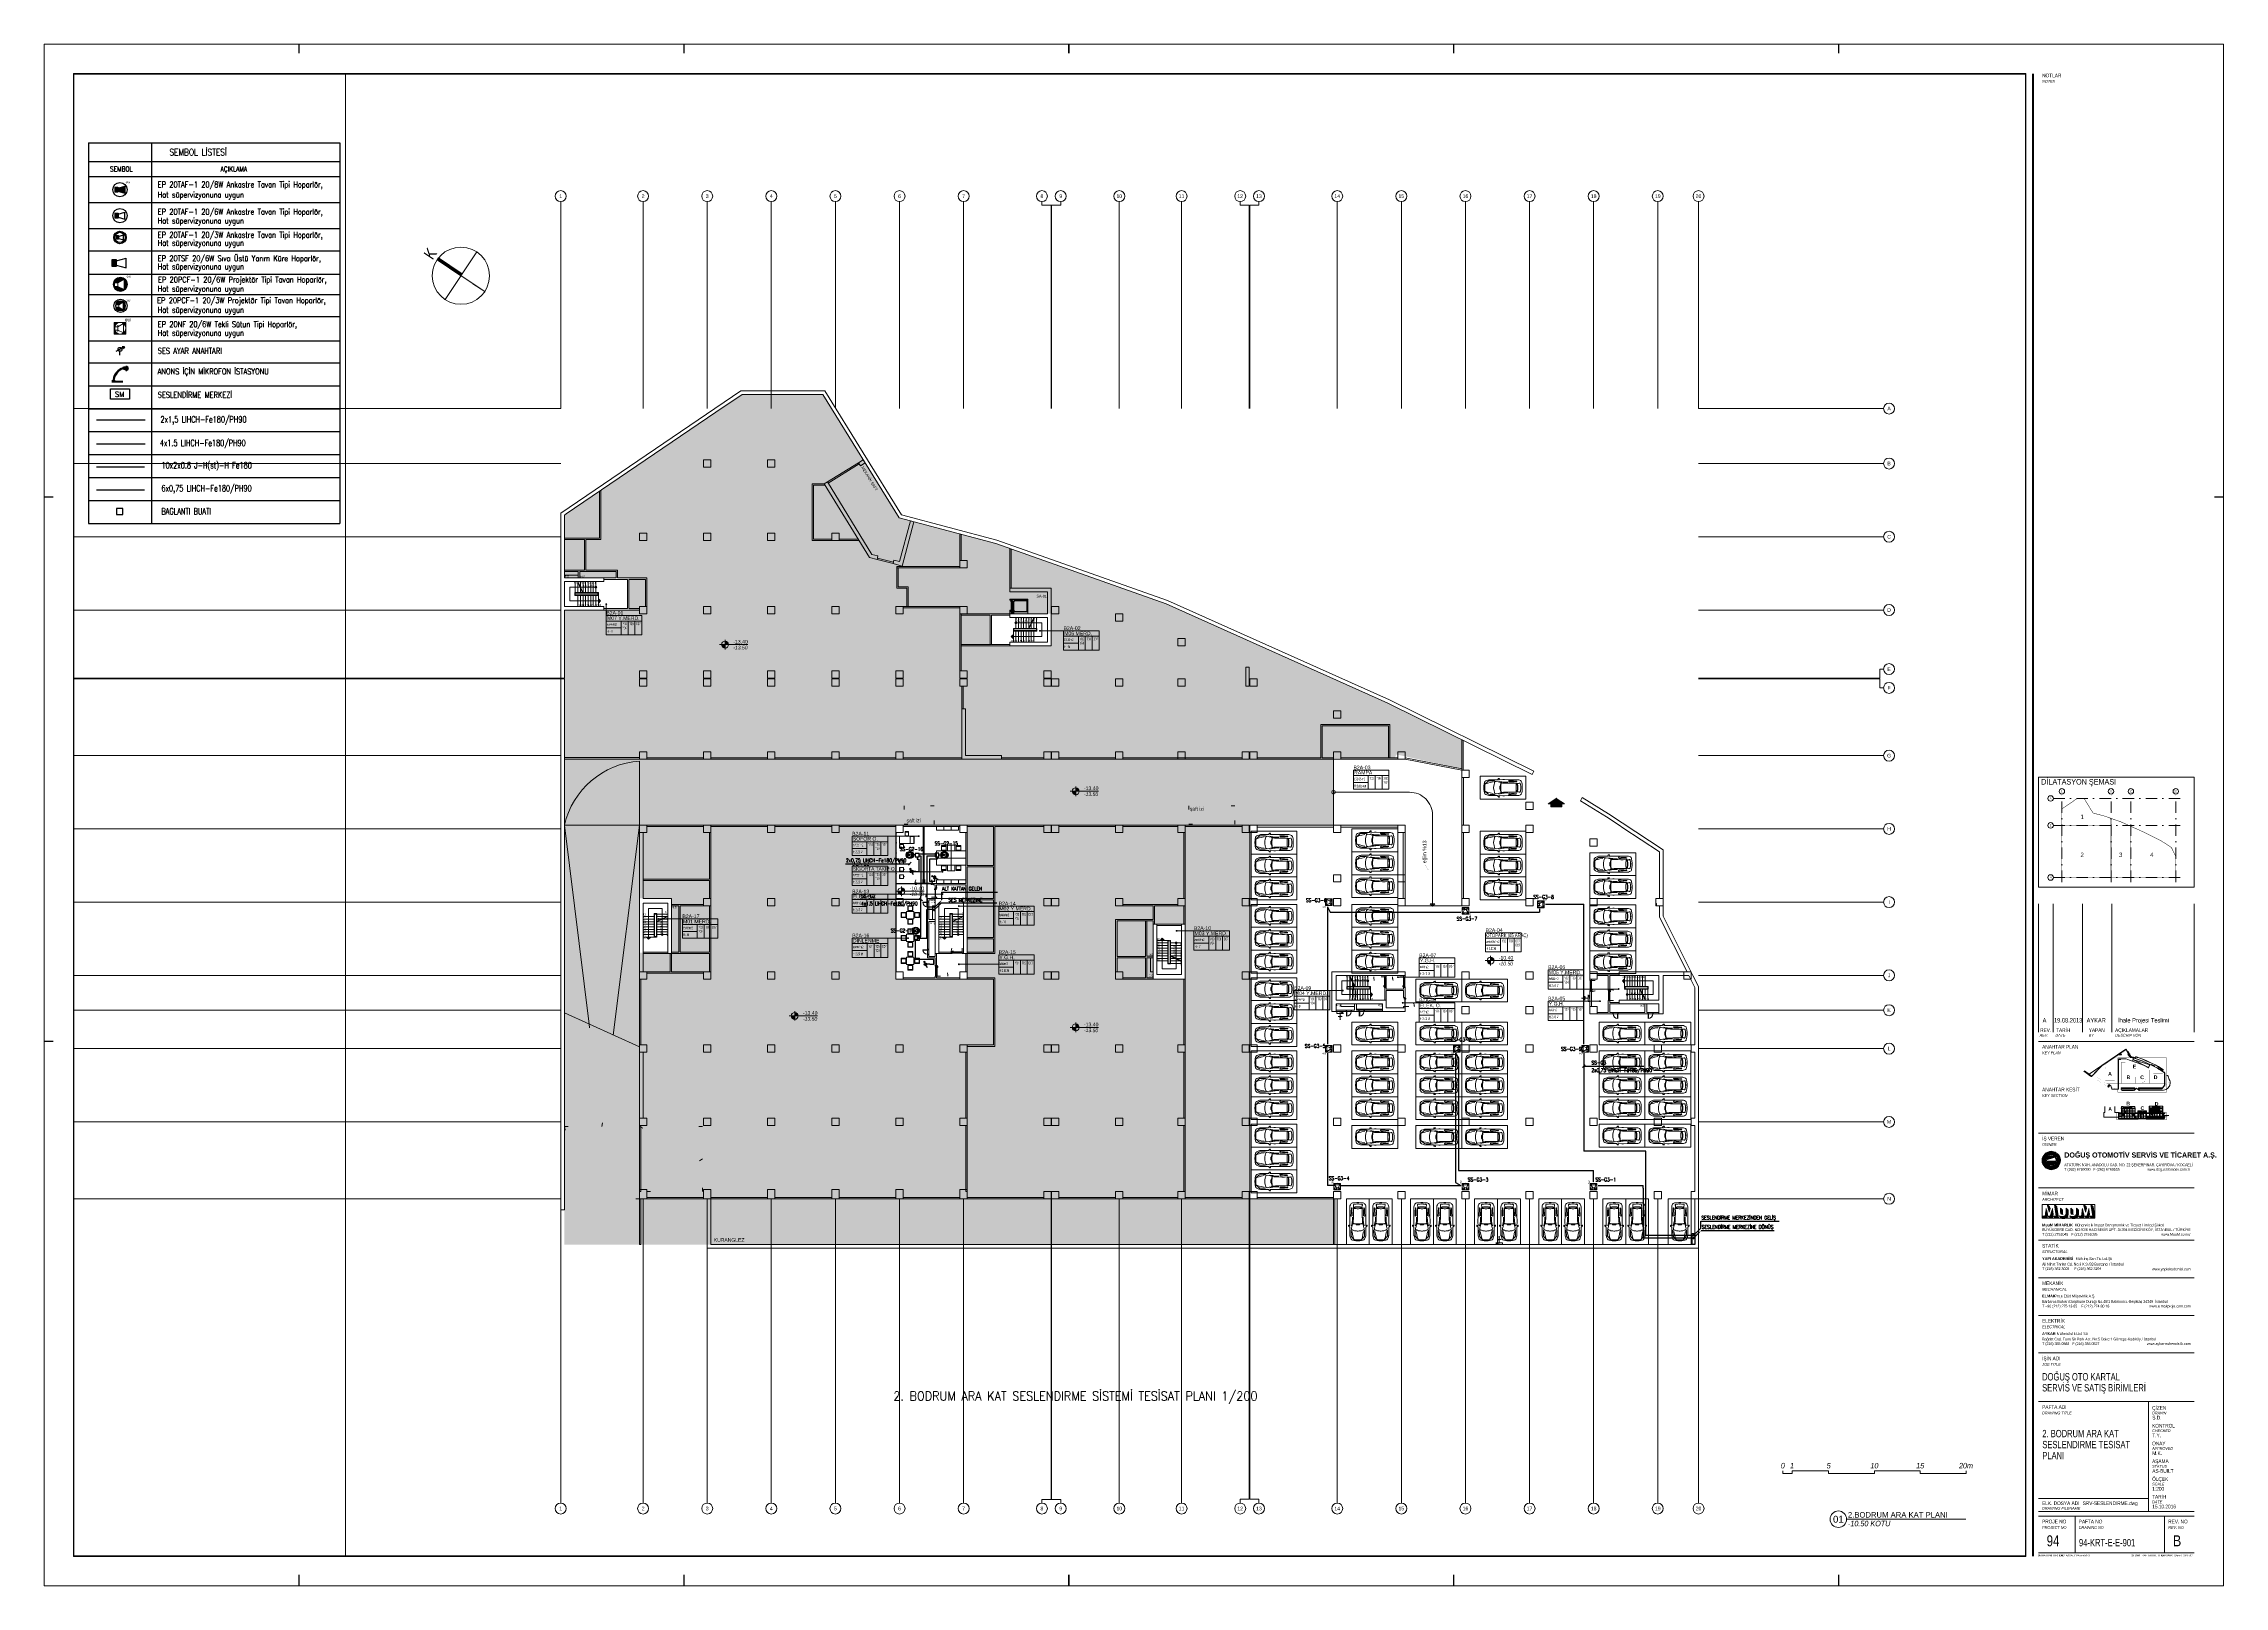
# Paper-space layout '94-KRT-E-E-901' of a CAD drawing. Header units: metres, sheet in millimetres. Extents: x 194 to 1383, y -5 to 836.
# The model-space entities are those that its viewports show. They can reach past a viewport. Long polylines and large blocks are cut down to what shows.
import ezdxf
from ezdxf.enums import TextEntityAlignment as Align
from ezdxf.xclip import XClip

# ---------------------------------------------------------------- set-up
doc = ezdxf.new("R2010")
doc.units = ezdxf.units.M
doc.header["$LTSCALE"] = 100
doc.header["$MEASUREMENT"] = 0
doc.header["$XCLIPFRAME"] = 0
for name, pattern in [('ACAD_ISO05W100', [33, 24, -3, 0, -3, 0, -3]), ('DASHDOT2', [0.5, 0.25, -0.125, 0, -0.125]), ('DOT2', [0.125, 0, -0.125]), ('DOT5', [0.75, 0, -0.75]), ('HIDDEN', [0.375, 0.25, -0.125]), ('PHANTOM2', [1.25, 0.625, -0.125, 0.125, -0.125, 0.125, -0.125])]:
    doc.linetypes.add(name, pattern=pattern)
doc.layers.get('0').update_dxf_attribs({"color": 9, "lineweight": 9})
for name, color, linetype, lineweight in [('00', 9, 'Continuous', 9), ('01', 9, 'Continuous', 9), ('03', 18, 'Continuous', 9), ('04', 9, 'Continuous', 9), ('05', 9, 'Continuous', 9), ('06A', 9, 'Continuous', 9), ('06B', 9, 'Continuous', 9), ('06D', 9, 'Continuous', 9), ('09', 9, 'Continuous', 9), ('10', 9, 'Continuous', 9), ('11', 9, 'Continuous', 9), ('14', 9, 'Continuous', 9), ('15', 9, 'Continuous', 9), ('19', 9, 'Continuous', 9), ('20', 9, 'DOT2', 9), ('21', 9, 'Continuous', 9), ('21_mahal200', 9, 'Continuous', 9), ('24', 9, 'DASHDOT2', 9), ('32-ekipman', 9, 'Continuous', 9), ('40', 9, 'Continuous', 9), ('40A', 9, 'Continuous', 9), ('E-3W ACİL ANONS İÇİN HOPARLÖR (GÖMME) (YANGINA DAYANIKLI)', 7, 'Continuous', 30), ('E-6W ACİL ANONS İÇİN HOPARLÖR (GÖMME) (YANGINA DAYANIKLI)', 7, 'Continuous', 30), ('E-6W ACİL ANONS İÇİN HOPARLÖR (SIVAÜSTÜ) (YANGINA DAYANIKLI)', 7, 'Continuous', 30), ('E-KABLO', 7, 'Continuous', 30), ('E-MESH TAVAN', 1, 'Continuous', 30), ('E-MİKROFON', 7, 'Continuous', 30), ('E-OK', 3, 'Continuous', 30), ('E-SES AYAR ANAHTARI', 7, 'Continuous', 30), ('E-SESLENDİRME MERKEZİ (MÜZİK YAYINI) (OTEL)', 7, 'Continuous', 30), ('E-YANGIN', 7, 'Continuous', 30), ('E-YAZI', 7, 'Continuous', 30), ('Seslendirme', 7, 'Continuous', 9)]:
    doc.layers.add(name, color=color, linetype=linetype, lineweight=lineweight)
doc.styles.add('ANTET-TEXT', font='ARIALNB.TTF')
doc.styles.add('Arial', font='arial.ttf', dxfattribs={"height": 2.5})
doc.styles.add('E-YAZI', font='txttw.shx')
doc.styles.add('ILGAZ', font='txttw.shx')
doc.styles.add('MuuM_TEXT-BOLD', font='ARIALNB.TTF')
doc.styles.add('MuuM_TEXT-ITALIC', font='ARIALNI.TTF')
doc.styles.add('MuuM_TEXT-STANDART', font='ARIALN.TTF')
doc.dimstyles.new('MuuM_DIM200', dxfattribs={"dimscale": 20, "dimtxt": 2, "dimasz": 1, "dimexe": 1, "dimexo": 1, "dimgap": 1, "dimtad": 1, "dimdec": 1, "dimrnd": 0.5, "dimdsep": 46, "dimtxsty": 'MuuM_TEXT-STANDART', "dimblk": 'ARCHTICK', "dimcen": 0, "dimdle": 0.15, "dimclrd": 256, "dimclre": 256, "dimclrt": 256, "dimadec": 0, "dimazin": 0, "dimtfac": 5, "dimtdec": 1, "dimtix": 1, "dimtmove": 2, "dimatfit": 3, "dimldrblk": 'DOT', "dimfxl": 3, "dimfxlon": 1, "dimtolj": 1, "dimlwd": -1, "dimlwe": -1, "dimarcsym": 0})

# ---------------------------------------------------------------- blocks, each defined once
blk = doc.blocks.new('MuuM_ANTET_CORNER')
blk.add_lwpolyline([(0, 50), (0, 0), (-50, 0)])
blk = doc.blocks.new('MuuM_ANTET_LINE')
at = {"const_width": 7.5}
blk.add_lwpolyline([(-50, 0), (0, 0)], dxfattribs=at)
blk = doc.blocks.new('0_logo-MuuM')
for points in [[(-344, 30), (-351, 55), (-352, 57), (-355, 71), (-356, 60), (-357, 52), (-362, 15), (-384, 15), (-369, 0), (-348, 0)], [(-326, 70), (-330, 82), (-348, 100), (-335, 56), (-333, 50), (-332, 45)], [(-307, 52), (-308, 61), (-309, 71), (-312, 57), (-313, 55), (-325, 15), (-340, 15), (-325, 0), (-311, 0), (-304, 26)], [(-277, 84), (-294, 100), (-281, 15), (-302, 15), (-287, 0), (-265, 0)], [(-235, 59), (-250, 74), (-250, 42), (-249, 36), (-248, 32), (-244, 29), (-234, 28), (-235, 34)], [(-160, 59), (-175, 74), (-175, 42), (-175, 36), (-173, 32), (-170, 29), (-159, 28), (-160, 34)], [(-62, 70), (-65, 82), (-83, 100), (-70, 56), (-69, 50), (-68, 45)], [(-39, 26), (-43, 52), (-44, 61), (-45, 71), (-48, 57), (-48, 55), (-60, 15), (-75, 15), (-60, 0), (-46, 0)], [(-13, 84), (-29, 100), (-16, 15), (-38, 15), (-22, 0), (0, 0)]]:
    blk.add_hatch(color=256).paths.add_polyline_path(points)
h = blk.add_hatch(color=256)
edge = h.paths.add_edge_path()
edge.add_line((-197, 16), (-196, 18))
edge.add_line((-196, 18), (-195, 26))
edge.add_line((-195, 26), (-194, 35))
edge.add_line((-194, 35), (-194, 59))
edge.add_line((-194, 59), (-210, 74))
edge.add_line((-210, 74), (-210, 44))
edge.add_line((-210, 44), (-210, 35))
edge.add_line((-210, 35), (-211, 29))
edge.add_line((-211, 29), (-213, 25))
edge.add_line((-213, 25), (-217, 21))
edge.add_line((-217, 21), (-221, 17))
edge.add_line((-221, 17), (-226, 15))
edge.add_line((-226, 15), (-233, 13))
edge.add_line((-233, 13), (-240, 13))
edge.add_line((-240, 13), (-247, 13))
edge.add_line((-247, 13), (-253, 15))
edge.add_line((-253, 15), (-258, 17))
edge.add_arc((-227, 31), 33.9, 205.3938, 332.8608)
h = blk.add_hatch(color=256)
edge = h.paths.add_edge_path()
edge.add_line((-123, 14), (-124, 15))
edge.add_line((-124, 15), (-123, 15))
edge.add_arc((-153, 31), 33.9, 331.3342, 332.8608)
edge.add_line((-123, 16), (-121, 18))
edge.add_line((-121, 18), (-120, 26))
edge.add_line((-120, 26), (-120, 35))
edge.add_line((-120, 35), (-120, 59))
edge.add_line((-120, 59), (-135, 74))
edge.add_line((-135, 74), (-135, 44))
edge.add_line((-135, 44), (-135, 35))
edge.add_line((-135, 35), (-136, 29))
edge.add_line((-136, 29), (-138, 25))
edge.add_line((-138, 25), (-142, 21))
edge.add_line((-142, 21), (-146, 17))
edge.add_line((-146, 17), (-152, 15))
edge.add_line((-152, 15), (-158, 13))
edge.add_line((-158, 13), (-165, 13))
edge.add_line((-165, 13), (-172, 13))
edge.add_line((-172, 13), (-179, 15))
edge.add_line((-179, 15), (-183, 17))
edge.add_arc((-153, 31), 33.9, 205.3938, 329.7663)
h = blk.add_hatch(color=256)
edge = h.paths.add_edge_path()
edge.add_line((-80, 30), (-87, 55))
edge.add_line((-87, 55), (-88, 57))
edge.add_line((-88, 57), (-91, 71))
edge.add_line((-91, 71), (-92, 60))
edge.add_line((-92, 60), (-93, 52))
edge.add_line((-93, 52), (-98, 15))
edge.add_line((-98, 15), (-118, 15))
edge.add_arc((-148, 31), 33.9, 329.7663, 331.3342, ccw=False)
edge.add_line((-118, 14), (-104, 0))
edge.add_line((-104, 0), (-83, 0))
edge.add_line((-83, 0), (-80, 30))
for points in [[(-344, 30), (-351, 55), (-352, 57), (-355, 71), (-356, 60), (-357, 52), (-362, 15), (-384, 15), (-369, 0), (-348, 0)], [(-326, 70), (-330, 82), (-348, 100), (-335, 56), (-333, 50), (-332, 45)], [(-307, 52), (-308, 61), (-309, 71), (-312, 57), (-313, 55), (-325, 15), (-340, 15), (-325, 0), (-311, 0), (-304, 26)], [(-277, 84), (-294, 100), (-281, 15), (-302, 15), (-287, 0), (-265, 0)], [(-235, 59), (-250, 74), (-250, 42), (-249, 36), (-248, 32), (-244, 29), (-234, 28), (-235, 34)], [(-160, 59), (-175, 74), (-175, 42), (-175, 36), (-173, 32), (-170, 29), (-159, 28), (-160, 34)], [(-62, 70), (-65, 82), (-83, 100), (-70, 56), (-69, 50), (-68, 45)], [(-39, 26), (-43, 52), (-44, 61), (-45, 71), (-48, 57), (-48, 55), (-60, 15), (-75, 15), (-60, 0), (-46, 0)], [(-13, 84), (-29, 100), (-16, 15), (-38, 15), (-22, 0), (0, 0)]]:
    blk.add_lwpolyline(points, close=True)
for points in [[(-197, 16), (-196, 18), (-195, 26), (-194, 35), (-194, 59), (-210, 74), (-210, 44), (-210, 35), (-211, 29), (-213, 25), (-217, 21), (-221, 17), (-226, 15), (-233, 13), (-240, 13), (-247, 13), (-253, 15), (-258, 17, 0.62164)], [(-123, 14), (-124, 15), (-123, 15, 0.006661), (-123, 16), (-121, 18), (-120, 26), (-120, 35), (-120, 59), (-135, 74), (-135, 44), (-135, 35), (-136, 29), (-138, 25), (-142, 21), (-146, 17), (-152, 15), (-158, 13), (-165, 13), (-172, 13), (-179, 15), (-183, 17, 0.603075)], [(-80, 30), (-87, 55), (-88, 57), (-91, 71), (-92, 60), (-93, 52), (-98, 15), (-118, 15, -0.006841), (-118, 14), (-104, 0), (-83, 0)]]:
    blk.add_lwpolyline(points, format="xyb", close=True)
at = {"layer": '40'}
blk.add_lwpolyline([(0, 0), (-384, 0), (-384, 100), (0, 100)], close=True, dxfattribs=at)
blk = doc.blocks.new('0_aks')
at = {"linetype": 'Continuous'}
blk.add_circle((0, 0), 3, dxfattribs=at)
at = {"style": 'Arial'}
blk.add_attdef('AKS', text='', height=2, dxfattribs=at).set_placement((0, 0), align=Align.MIDDLE_CENTER)
blk = doc.blocks.new('p-dilatasyon şeması')
at = {"layer": '03'}
blk.add_lwpolyline([(-40, 477.9), (640, 477.9), (640, -2.1), (-40, -2.1)], close=True, dxfattribs=at)
at = {"layer": '06A', "const_width": 2}
for points in [[(276.3, 267.4), (62.1, 267.4), (62.1, 339.5), (129.4, 385.2), (158.9, 385.2), (198.1, 321.5), (246.8, 308.6), (276.3, 298.2)], [(362.9, 40), (276.5, 40), (276.5, 298.1), (319.8, 282.8), (362.9, 263.5)], [(276.3, 40), (62.1, 40), (62.1, 267.2), (276.3, 267.2)], [(362.9, 40), (363.1, 263.4), (415.6, 239.9), (491, 202.6), (509.1, 191.3), (540.2, 171), (559.1, 132.7), (559.1, 40)]]:
    blk.add_lwpolyline(points, close=True, dxfattribs=at)
at = {"layer": '24', "ltscale": 2}
for points in [[(24.9, 385.2), (579.1, 385.2)], [(62.1, 20), (62.1, 404)], [(276.5, 20), (276.5, 404)], [(363.3, 20), (363.3, 404)], [(559.1, 20), (559.1, 404)], [(559.3, 20), (559.3, 404)], [(24.9, 267.4), (579.1, 267.4)], [(24.9, 40), (579.1, 40)]]:
    blk.add_lwpolyline(points, dxfattribs=at)
at = {"layer": '24', "xscale": 4, "yscale": 4, "zscale": 4}
for p, values in [((12.9, 385.2), {'AKS': 'A'}), ((62.1, 416), {'AKS': '1'}), ((276.5, 416), {'AKS': '8'}), ((363.3, 416), {'AKS': '12'}), ((559.1, 416), {'AKS': '20'}), ((12.9, 267.4), {'AKS': 'E'}), ((12.9, 40), {'AKS': 'N'})]:
    blk.add_blockref('0_aks', p, dxfattribs=at).add_auto_attribs(values)
at = {"layer": '03', "attachment_point": 1, "style": 'MuuM_TEXT-STANDART'}
for s, width, insert, char_height in [('DİLATASYON ŞEMASI', 13138.198, (-28, 469.9), 24), ('1', 32.746, (143.3, 314.4), 19.2), ('2', 32.746, (143.3, 148.7), 19.2), ('3', 32.746, (311.6, 148.7), 19.2), ('4', 32.746, (447.6, 148.7), 19.2)]:
    blk.add_mtext_dynamic_manual_height_columns(s, width=width, gutter_width=200, heights=[0], dxfattribs=dict(at, insert=insert, char_height=char_height))
blk = doc.blocks.new('p-anahtar-plan_')
at = {"layer": '06D'}
h = blk.add_hatch(dxfattribs=at)
h.set_pattern_fill('GRASS', color=256, scale=50, style=0)
h.set_pattern_definition([(90, (-339322.194, 42421.93), (-35.355339, 35.355339), [9.375, -61.335678]), (45, (-339322.194, 42421.93), (-35.355339, 35.355339), [9.375, -40.625]), (135, (-339322.194, 42421.93), (-35.355339, -35.355339), [9.375, -40.625])])
h.paths.add_polyline_path([(3099, 7850), (3989, 7850), (4051, 7892), (3770, 8306)])
h = blk.add_hatch(color=256, dxfattribs=at)
h.dxf.hatch_style = 1
h.paths.add_polyline_path([(3757, 6626), (3757, 6674), (3781, 6650)])
h = blk.add_hatch(dxfattribs=at)
h.set_pattern_fill('_USER', color=256, scale=20, angle=30, pattern_type=0)
h.set_pattern_definition([(30, (-108715.084, 120), (-10, 17.320508), [])])
h.paths.add_polyline_path([(7823, 6849), (7860, 6990), (6714, 7295), (5826, 8735), (5650, 8735), (6614, 7171)])
h = blk.add_hatch(color=256, dxfattribs=at)
h.dxf.hatch_style = 1
h.paths.add_polyline_path([(5895, 8044), (5936, 8069), (5903, 8077)])
h = blk.add_hatch(dxfattribs=at)
h.set_pattern_fill('_USER', color=256, scale=20, angle=60, pattern_type=0)
h.set_pattern_definition([(60, (-108715.084, 120), (-17.320508, 10), [])])
h.paths.add_polyline_path([(12998, 4665), (13060, 4790), (12236, 5198), (12173, 5073)])
at = {"color": 240, "const_width": 100}
blk.add_lwpolyline([(3041, 6977), (16294, 6977), (16294, -2348), (3041, -2348)], close=True, dxfattribs=at)
at = {"layer": '01', "const_width": 20}
for points in [[(-455, 2510), (-455, 993, 0.4142136), (-280, 818), (1980, 818, 0.4142136), (2155, 993), (2155, 4028, 0.4142136), (1855, 4328), (-155, 4328, 0.4142136), (-455, 4028)], [(8545, 3420), (8545, 0), (9355, 0), (9355, 295), (9675, 295), (9675, 115, 0.2627786), (10745, 1399), (10745, 3420)]]:
    blk.add_lwpolyline(points, format="xyb", close=True, dxfattribs=at)
for points in [[(7665, 3420), (5125, 3420), (5125, 5820), (4045, 5820), (4045, 1760), (3945, 1760), (3945, 0), (7765, 0), (7765, 1760), (7665, 1760)], [(11585, 3700), (11585, 60), (15285, 60), (15285, 2640), (12725, 2640), (12725, 3700)]]:
    blk.add_lwpolyline(points, close=True, dxfattribs=at)
at = {"layer": '06D'}
for points in [[(6218, 6383), (8560, 5556), (10025, 5000), (11432, 4338), (11801, 5180), (10827, 5617), (9632, 6154), (7810, 6797), (7203, 6958), (6578, 7124), (5276, 9237), (5237, 9301), (3245, 7949), (3245, 7949), (3245, 7949), (3245, 7949), (3245, 7949), (-1307, 4858), (-3955, 2064, -0.4142136), (-4371, 1980), (-4401, 1999), (-5275, 2625), (-6249, 3345), (-4073, 2005), (-3985, 2092), (-1336, 4886), (5250, 9356), (5307, 9264), (6604, 7158), (7213, 6997), (7821, 6835), (9647, 6191), (10844, 5654), (12041, 5116), (12983, 4650), (13926, 4184), (14379, 3902), (14677, 3708), (15686, 3051), (15830, 2769), (15830, -479), (15087, -1500), (15087, -1500), (8665, -1500), (8665, -1200), (8705, -1200), (8705, -1460), (15067, -1460), (15067, -1460), (15790, -466), (15790, 2760), (15655, 3023), (14655, 3674), (14358, 3868), (13906, 4149), (12966, 4614), (12024, 5080), (11838, 5164), (11452, 4284), (10009, 4963), (8546, 5519), (6200, 6347), (6218, 6383)], [(3245, 6750), (5009, 6750, -0.0850742), (5342, 6693), (6218, 6383)], [(-6225, 3377), (-5251, 2657), (-4378, 2032), (-4349, 2013, 0.2460123), (-4109, 1988, 0.2460123)], [(16323, 2162, -0.3246729), (16736, 2012, 0.0443791), (17207, 817, -0.1355158), (17349, 155, -0.3824074), (15520, -1802), (8968, -1862, -0.4169076), (8665, -1562), (8665, -1500)], [(487, -988), (448, -588), (831, -425), (1126, -616), (1262, -845), (1294, -1265, 0.2915576), (1521, -1500), (1521, -1500), (3205, -1500)], [(3945, -1500), (3945, -1606, 0.4126682), (4243, -1906), (7348, -1877)], [(7348, -1877), (7348, -1877, 0.4115246), (7645, -1577), (7645, -1500)]]:
    blk.add_lwpolyline(points, format="xyb", dxfattribs=at)
at = {"layer": '06D', "ltscale": 2, "const_width": 10}
blk.add_lwpolyline([(5215, 9335), (5306, 9264), (5447, 9241), (5889, 9271), (6925, 7590), (7969, 7313), (9832, 6655), (12254, 5569), (14170, 4621), (14648, 4324), (15755, 3603), (15759, 3305), (17096, 596), (15581, -1500), (2401, -1500), (2278, -1451), (2051, -1364), (412, -710), (-403, -375), (-1082, 17), (-1082, 17), (-4229, 2150), (-4726, 2585)], close=True, dxfattribs=at)
at = {"layer": '06D', "linetype": 'ACAD_ISO05W100', "ltscale": 0.05, "const_width": 10}
blk.add_lwpolyline([(5504, 8944), (6604, 7158), (7821, 6835), (9647, 6191), (12041, 5116), (13926, 4184), (14379, 3902), (15259, 3329), (15261, 3185), (16514, 645), (16048, 0), (0, 0), (0, 0), (0, 0), (0, 0), (-182, 75), (-817, 441), (-4085, 2657), (5219, 8975), (5432, 8940), (5504, 8944)], dxfattribs=at)
at = {"layer": '06D'}
for points in [[(-3955, 2064), (-1307, 4858), (1641, 6859)], [(3245, -1500), (3245, 6750), (3245, 6750), (3245, 6750), (3245, 6750), (3245, 6750), (3205, 6750), (3205, -1500), (3245, -1500), (3245, -1500)], [(3245, 6710), (3245, 6750), (3855, 6750), (3855, 6710), (3743, 6710), (3743, 6710), (3245, 6710), (3245, 6710), (3245, 6710), (3245, 6710), (3245, 6710), (3245, 6710), (3245, 6710), (3245, 6710), (3245, 6710)], [(3245, 6550), (3245, 6590), (3855, 6590), (3855, 6550), (3743, 6550), (3743, 6550), (3245, 6550), (3245, 6550), (3245, 6550), (3245, 6550), (3245, 6550), (3245, 6550), (3245, 6550), (3245, 6550), (3245, 6550)], [(3757, 6650), (3393, 6650), (3333, 6650), (3333, 6710)], [(3393, 6590), (3393, 6710)], [(3421, 6590), (3421, 6710)], [(3449, 6590), (3449, 6710)], [(3477, 6590), (3477, 6710)], [(3505, 6590), (3505, 6710)], [(3533, 6590), (3533, 6710)], [(3561, 6590), (3561, 6710)], [(3589, 6590), (3589, 6710)], [(3617, 6590), (3617, 6710)], [(3645, 6590), (3645, 6710)], [(3673, 6590), (3673, 6710)], [(3701, 6590), (3701, 6710)], [(3729, 6590), (3729, 6710)], [(3757, 6590), (3757, 6710)], [(6388, 7433), (6226, 7334), (5796, 8032), (5830, 8053), (6239, 7389), (6367, 7467)], [(5852, 8017), (5980, 8096)], [(5867, 7993), (5994, 8072)], [(5881, 7969), (6009, 8048)], [(5896, 7945), (6024, 8024)], [(5911, 7922), (6038, 8000)], [(6303, 7428), (5916, 8056)], [(5925, 7898), (6053, 7976)], [(5940, 7874), (6068, 7953)], [(5955, 7850), (6082, 7929)], [(5969, 7826), (6097, 7905)], [(5984, 7802), (6112, 7881)], [(5999, 7779), (6126, 7857)], [(6077, 7651), (6205, 7730)], [(6092, 7627), (6220, 7706)], [(6107, 7603), (6234, 7682)], [(6121, 7579), (6249, 7658)], [(6136, 7556), (6264, 7634)], [(6151, 7532), (6279, 7610)], [(6166, 7508), (6293, 7587)], [(6180, 7484), (6308, 7563)], [(6195, 7460), (6323, 7539)], [(6210, 7436), (6337, 7515)], [(6224, 7413), (6352, 7491)], [(8560, 5556), (7010, 6104), (7303, 6932)], [(7303, 6932), (7010, 6104)], [(11780, 5131), (7156, 6518), (11436, 4347)], [(7795, 6841), (7795, 6841)], [(-6040, 3439), (-4039, 1980)], [(-4799, 2535), (-1336, 4886)], [(11432, 4338), (10025, 5000), (8560, 5556)], [(11496, 4160), (11496, 4162)], [(13913, 4194), (14160, 4580)], [(14160, 4580), (15299, 3577), (13913, 4194)], [(15423, 3770), (15175, 3384)], [(7605, -1200), (3945, -1200), (3945, -1240), (7605, -1240)], [(3945, -1460), (3945, -1500), (7645, -1500), (7645, -1200), (7605, -1200), (7605, -1460), (3945, -1460)], [(7476, -1876), (7476, -1876), (8155, -1250), (8838, -1864), (8838, -1864)], [(7605, -1500), (7605, -1500)], [(8705, -1240), (15227, -1240), (15256, -1200), (15256, -1200), (15256, -1200), (8705, -1200)], [(15087, -1500), (15830, -479), (15830, -479)], [(15087, -1500), (15830, -479)]]:
    blk.add_lwpolyline(points, dxfattribs=at)
for points in [[(3099, 7850), (3989, 7850), (4051, 7892), (3770, 8306)], [(3757, 6626), (3757, 6674), (3781, 6650)], [(7833, 6831), (7878, 7001), (6723, 7308), (5835, 8750), (5623, 8750), (6604, 7158)], [(7823, 6849), (7860, 6990), (6714, 7295), (5826, 8735), (5650, 8735), (6614, 7171)], [(5895, 8044), (5936, 8069), (5903, 8077)], [(7878, 7001), (7952, 7277), (8547, 7067), (9292, 6804), (9818, 6618), (10714, 6216), (12237, 5533), (13194, 5059), (14150, 4586), (15510, 3715), (15531, 3748), (14170, 4621), (13212, 5095), (12254, 5569), (10730, 6253), (9832, 6655), (9305, 6842), (8560, 7105), (7924, 7329), (7840, 7011)], [(13005, 4645), (13080, 4796), (12229, 5219), (12153, 5066)], [(12998, 4665), (13060, 4790), (12236, 5198), (12173, 5073)], [(277, -853), (635, -298), (831, -425), (487, -988)]]:
    blk.add_lwpolyline(points, close=True, dxfattribs=at)
at = {"layer": '21', "style": 'MuuM_TEXT-BOLD'}
for s, p in [('A', (408, 2170)), ('B', (5419, 1199)), ('E', (7135, 4112)), ('C', (9154, 1199)), ('D', (12859, 1199))]:
    blk.add_text(s, height=1000, dxfattribs=at).set_placement(p)
blk = doc.blocks.new('p-vw-doğrama')
blk.add_lwpolyline([(2.5, -30), (2.5, 0), (-2.5, 0), (-2.5, -30)], close=True)
blk = doc.blocks.new('*U118')
for points in [[(5, 210), (5, 205), (-10, 205), (-10, 210)], [(-5, 205), (-5, 1), (-10, 1), (-10, 205)], [(5, 0), (-10, 0), (-10, 205), (5, 205)]]:
    blk.add_lwpolyline(points, close=True)
blk = doc.blocks.new('prf-10x10')
blk.add_lwpolyline([(-5, -5), (5, -5), (5, 5), (-5, 5)], close=True)
at = {"color": 255}
blk.add_solid([(-5, -5), (5, -5), (-5, 5), (5, 5)], dxfattribs=at)
at = {"layer": '10'}
blk.add_point((0, 0), dxfattribs=at)
blk = doc.blocks.new('p-doğrama')
blk.add_lwpolyline([(-3, 20), (-3, 0), (3, 0), (3, 20)], close=True)
blk = doc.blocks.new('ERG')
at = {"lineweight": 5, "ltscale": 0.5}
for p, q in [((27714, -7982), (27714, -7982)), ((27715, -7982), (27715, -7982)), ((27715, -7982), (27715, -7982)), ((27715, -7982), (27715, -7983)), ((27715, -7982), (27715, -7982)), ((27715, -7982), (27715, -7982)), ((27715, -7982), (27715, -7982)), ((27715, -7982), (27715, -7983)), ((27715, -7982), (27715, -7982)), ((27715, -7982), (27715, -7982)), ((27715, -7982), (27715, -7982)), ((27715, -7983), (27715, -7983)), ((27715, -7983), (27715, -7983)), ((27715, -7983), (27715, -7983)), ((27715, -7983), (27715, -7983)), ((27715, -7983), (27715, -7983)), ((27715, -7983), (27715, -7983)), ((27715, -7983), (27715, -7983)), ((27715, -7983), (27715, -7983)), ((27715, -7983), (27715, -7983)), ((27715, -7983), (27715, -7983)), ((27715, -7983), (27715, -7983)), ((27715, -7983), (27715, -7983)), ((27715, -7983), (27715, -7983)), ((27715, -7983), (27715, -7984)), ((27715, -7983), (27715, -7983)), ((27715, -7983), (27715, -7983)), ((27715, -7983), (27715, -7983)), ((27715, -7983), (27715, -7984)), ((27715, -7983), (27715, -7983)), ((27715, -7983), (27715, -7983)), ((27715, -7983), (27715, -7983)), ((27715, -7983), (27715, -7983)), ((27715, -7983), (27715, -7983)), ((27715, -7983), (27715, -7983)), ((27715, -7983), (27715, -7983)), ((27715, -7983), (27715, -7983)), ((27715, -7983), (27715, -7983)), ((27715, -7984), (27715, -7983)), ((27715, -7983), (27715, -7983)), ((27715, -7983), (27715, -7983)), ((27715, -7983), (27715, -7983)), ((27715, -7984), (27715, -7984)), ((27715, -7984), (27715, -7984)), ((27715, -7984), (27715, -7984)), ((27715, -7984), (27715, -7984)), ((27715, -7984), (27715, -7984)), ((27715, -7984), (27715, -7984)), ((27715, -7984), (27715, -7984)), ((27715, -7984), (27715, -7984)), ((27715, -7984), (27715, -7984)), ((27715, -7984), (27715, -7984)), ((27715, -7984), (27715, -7984)), ((27715, -7984), (27715, -7984)), ((27715, -7984), (27715, -7984)), ((27715, -7984), (27715, -7984)), ((27715, -7984), (27715, -7984)), ((27715, -7984), (27715, -7984)), ((27715, -7984), (27715, -7984)), ((27715, -7984), (27715, -7984)), ((27715, -7984), (27715, -7984)), ((27715, -7984), (27715, -7984)), ((27715, -7984), (27715, -7984)), ((27715, -7984), (27715, -7984)), ((27715, -7984), (27715, -7984)), ((27715, -7984), (27715, -7984)), ((27715, -7984), (27715, -7984)), ((27715, -7984), (27715, -7984)), ((27715, -7984), (27715, -7984)), ((27715, -7984), (27715, -7984)), ((27715, -7984), (27715, -7984)), ((27715, -7984), (27715, -7985)), ((27715, -7984), (27715, -7984)), ((27715, -7985), (27715, -7984)), ((27715, -7985), (27715, -7984)), ((27715, -7984), (27715, -7985)), ((27715, -7984), (27715, -7984)), ((27715, -7984), (27715, -7985)), ((27715, -7985), (27715, -7986)), ((27715, -7985), (27715, -7986)), ((27715, -7985), (27715, -7985)), ((27715, -7985), (27715, -7985)), ((27715, -7985), (27715, -7985)), ((27715, -7985), (27715, -7985)), ((27715, -7985), (27715, -7985)), ((27715, -7985), (27715, -7985)), ((27715, -7985), (27715, -7985)), ((27715, -7985), (27715, -7985)), ((27715, -7985), (27715, -7985)), ((27715, -7985), (27715, -7985)), ((27715, -7985), (27715, -7985)), ((27715, -7985), (27715, -7985)), ((27715, -7985), (27715, -7985)), ((27715, -7985), (27715, -7985)), ((27715, -7985), (27715, -7985)), ((27715, -7985), (27715, -7985)), ((27715, -7985), (27715, -7985)), ((27715, -7985), (27715, -7985)), ((27715, -7985), (27715, -7985)), ((27715, -7985), (27715, -7985)), ((27715, -7985), (27715, -7985)), ((27715, -7985), (27715, -7985)), ((27715, -7985), (27715, -7985)), ((27715, -7985), (27715, -7985)), ((27715, -7985), (27715, -7985)), ((27715, -7985), (27715, -7985)), ((27715, -7985), (27715, -7985)), ((27715, -7985), (27715, -7985)), ((27715, -7985), (27715, -7985)), ((27715, -7985), (27715, -7985)), ((27715, -7985), (27715, -7985)), ((27715, -7985), (27715, -7985)), ((27715, -7986), (27715, -7986)), ((27715, -7986), (27715, -7986)), ((27715, -7987), (27715, -7986)), ((27715, -7986), (27715, -7986)), ((27715, -7986), (27715, -7986)), ((27715, -7986), (27715, -7986)), ((27715, -7986), (27715, -7986)), ((27715, -7986), (27715, -7986)), ((27715, -7986), (27715, -7986)), ((27715, -7987), (27715, -7986)), ((27715, -7986), (27715, -7986)), ((27715, -7986), (27715, -7986)), ((27715, -7986), (27715, -7986)), ((27715, -7986), (27715, -7986)), ((27715, -7986), (27715, -7986)), ((27715, -7986), (27715, -7986)), ((27715, -7986), (27715, -7986)), ((27715, -7986), (27715, -7986)), ((27715, -7986), (27715, -7986)), ((27715, -7986), (27715, -7986)), ((27715, -7986), (27715, -7986)), ((27715, -7986), (27715, -7986)), ((27715, -7986), (27715, -7986)), ((27715, -7986), (27715, -7986)), ((27715, -7986), (27715, -7986)), ((27715, -7986), (27715, -7986)), ((27715, -7986), (27715, -7986)), ((27715, -7986), (27715, -7986)), ((27715, -7986), (27715, -7986)), ((27715, -7986), (27715, -7986)), ((27715, -7986), (27715, -7986)), ((27715, -7986), (27715, -7986)), ((27715, -7986), (27715, -7986))]:
    blk.add_line(p, q, dxfattribs=at)
blk.add_line((27715, -7982), (27714, -7982))
blk.add_lwpolyline([(27715, -7982), (27715, -7982), (27715, -7982), (27715, -7982)], dxfattribs=at)
for centre, radius, start, end in [((27715, -7983), 0.789, 97.50951, 125.24269), ((27715, -7983), 0.789, 54.75731, 82.49049), ((27715, -7986), 0.02, 180, 199.11162), ((27715, -7986), 0.02, 335.32512, 0)]:
    blk.add_arc(centre, radius, start, end, dxfattribs=at)
blk = doc.blocks.new('48hb-16')
blk.add_line((-5, 0), (5, 0))
blk.add_lwpolyline([(-1, -7), (-2, -7), (-1, -7), (-1, -5), (-2, -5), (-1, -5), (-1, -4, 0.17632698), (-2, -3), (-5, 0), (-5, 0), (5, 0), (5, 0), (2, -3, 0.17632698), (1, -4), (1, -6), (2, -6), (1, -6), (1, -8), (2, -8), (1, -8), (1, -10), (2, -10), (1, -10), (1, -12), (2, -12), (1, -12), (1, -14), (1, -14), (1, -15), (0, -16), (-1, -15), (-1, -15), (-1, -15), (-1, -13), (-2, -13), (-1, -13), (-1, -11), (-2, -11), (-1, -11), (-1, -9), (-2, -9), (-1, -9)], format="xyb", close=True)
blk = doc.blocks.new('K-BASKI ÇITASI')
blk.add_lwpolyline([(0, 2), (0, -2), (0, -2), (0, 2)], close=True)
at = {"layer": '10', "color": 252, "extrusion": (0, 0, -1)}
ref = blk.add_blockref('48hb-16', (-1, 0), dxfattribs=dict(at, xscale=-0.15, yscale=0.3, zscale=2, rotation=90))
XClip(ref).set_block_clipping_path([(-16.6666666667, -4.0868232425), (16.6666666666, -2.4201565759)])
blk = doc.blocks.new('p-giy_profil')
blk.add_lwpolyline([(-3, 25), (-3, 0), (3, 0), (3, 25)], close=True)
blk = doc.blocks.new('k-anahtar-plan_')
at = {"layer": '06D'}
h = blk.add_hatch(dxfattribs=at)
h.set_pattern_fill('ANSI33', color=256, scale=50)
h.set_pattern_definition([(45, (-389655.117, 9960.489), (-8.83883476, 8.83883476), []), (45, (-389646.278, 9960.489), (-8.83883476, 8.83883476), [6.25, -3.125])])
h.paths.add_polyline_path([(850, 600), (40, 600), (40, 625), (875, 625), (875, 600), (875, 565), (850, 565)])
h = blk.add_hatch(dxfattribs=at)
h.set_pattern_fill('ANSI33', color=256, scale=50)
h.set_pattern_definition([(45, (758.997, 1430), (-8.8388, 8.8388), []), (45, (767.836, 1430), (-8.8388, 8.8388), [6.25, -3.125])])
h.paths.add_polyline_path([(750, 1430), (750, 1480), (780, 1480), (780, 1430)])
h = blk.add_hatch(dxfattribs=at)
h.set_pattern_fill('ANSI33', color=256, scale=50)
h.set_pattern_definition([(45, (-240057.11, 29250.938), (-8.83883476, 8.83883476), []), (45, (-240048.271, 29250.938), (-8.83883476, 8.83883476), [6.25, -3.125])])
h.paths.add_polyline_path([(2960, 1190), (2975, 1190), (2975, 1160), (2960, 1160)])
h = blk.add_hatch(dxfattribs=at)
h.set_pattern_fill('ANSI33', color=256, scale=50)
h.set_pattern_definition([(45, (-240057.11, 29040.938), (-8.83883476, 8.83883476), []), (45, (-240048.271, 29040.938), (-8.83883476, 8.83883476), [6.25, -3.125])])
h.paths.add_polyline_path([(2960, 980), (2975, 980), (2975, 950), (2960, 950)])
h = blk.add_hatch(dxfattribs=at)
h.set_pattern_fill('ANSI37', color=256, scale=50)
h.set_pattern_definition([(45, (-258577.1097, 29250.938), (-4.41941738, 4.41941738), []), (135, (-258577.1097, 29250.938), (-4.41941738, -4.41941738), [])])
h.paths.add_polyline_path([(3660, 1340), (3660, 1420), (3675, 1420), (3675, 1340)])
h = blk.add_hatch(dxfattribs=at)
h.set_pattern_fill('ANSI33', color=256, scale=50)
h.set_pattern_definition([(45, (778.997, 1430), (-8.838835, 8.838835), []), (45, (787.836, 1430), (-8.838835, 8.838835), [6.25, -3.125])])
h.paths.add_polyline_path([(4550, 1430), (4550, 1480), (4520, 1480), (4520, 1430)])
h = blk.add_hatch(dxfattribs=at)
h.set_pattern_fill('ANSI33', color=256, scale=50)
h.set_pattern_definition([(45, (-238292.11, 28430.938), (-8.83883476, 8.83883476), []), (45, (-238283.271, 28430.938), (-8.83883476, 8.83883476), [6.25, -3.125])])
h.paths.add_polyline_path([(4725, 370), (4740, 370), (4740, 340), (4725, 340)])
h = blk.add_hatch(dxfattribs=at)
h.set_pattern_fill('ANSI31', color=256, scale=0.05, angle=90, style=0)
h.set_pattern_definition([(135, (6343.25485, 1971.90184), (-0.1122532, -0.1122532), [])])
edge = h.paths.add_edge_path()
edge.add_arc((6430, 2174), 0.625, 202.661197, 242.799998, ccw=False)
edge.add_arc((6430, 2173), 0.162, 27.039991, 89.897306)
edge.add_line((6430, 2173), (6430, 2173))
edge.add_line((6430, 2173), (6430, 2173))
edge.add_line((6430, 2173), (6430, 2173))
edge.add_line((6430, 2173), (6430, 2173))
edge.add_line((6430, 2173), (6430, 2173))
edge.add_line((6430, 2173), (6430, 2173))
edge.add_line((6430, 2173), (6430, 2173))
edge.add_line((6430, 2173), (6430, 2173))
edge.add_line((6430, 2173), (6430, 2173))
edge.add_line((6430, 2173), (6430, 2173))
edge.add_line((6430, 2173), (6430, 2173))
edge.add_line((6430, 2173), (6430, 2173))
edge.add_line((6430, 2173), (6430, 2173))
edge.add_line((6430, 2173), (6430, 2173))
edge.add_line((6430, 2173), (6430, 2173))
edge.add_line((6430, 2173), (6430, 2173))
edge.add_line((6430, 2173), (6430, 2173))
edge.add_line((6430, 2173), (6430, 2173))
edge.add_line((6430, 2173), (6430, 2173))
edge.add_line((6430, 2173), (6430, 2173))
edge.add_line((6430, 2173), (6430, 2173))
edge.add_line((6430, 2173), (6430, 2173))
edge.add_line((6430, 2173), (6430, 2173))
edge.add_line((6430, 2173), (6430, 2173))
edge.add_line((6429, 2173), (6430, 2173))
edge.add_line((6429, 2173), (6429, 2173))
edge.add_line((6429, 2173), (6430, 2173))
edge.add_line((6429, 2173), (6429, 2173))
edge.add_line((6429, 2173), (6429, 2173))
edge.add_line((6429, 2173), (6429, 2173))
edge.add_line((6429, 2173), (6429, 2173))
edge.add_line((6429, 2173), (6429, 2173))
edge.add_line((6429, 2173), (6429, 2173))
edge.add_line((6429, 2173), (6429, 2173))
edge.add_line((6429, 2173), (6429, 2173))
edge.add_line((6429, 2173), (6429, 2173))
edge.add_line((6429, 2173), (6429, 2173))
edge.add_line((6429, 2173), (6429, 2173))
edge.add_line((6429, 2173), (6429, 2173))
edge.add_line((6429, 2173), (6429, 2173))
edge.add_line((6429, 2173), (6429, 2173))
edge.add_line((6429, 2173), (6429, 2173))
edge.add_line((6429, 2173), (6429, 2173))
edge.add_line((6429, 2173), (6429, 2173))
edge.add_line((6429, 2173), (6429, 2173))
edge.add_line((6429, 2173), (6429, 2173))
edge.add_line((6429, 2173), (6429, 2173))
edge.add_line((6429, 2173), (6429, 2173))
edge.add_line((6429, 2173), (6429, 2173))
edge.add_line((6429, 2173), (6429, 2173))
edge.add_line((6429, 2173), (6429, 2173))
edge.add_line((6429, 2173), (6429, 2173))
edge.add_line((6429, 2173), (6429, 2173))
edge.add_line((6429, 2173), (6429, 2173))
edge.add_line((6429, 2173), (6429, 2173))
edge.add_line((6429, 2173), (6429, 2173))
edge.add_line((6429, 2173), (6429, 2173))
edge.add_line((6429, 2173), (6429, 2173))
edge.add_line((6429, 2173), (6429, 2173))
edge.add_line((6429, 2173), (6429, 2173))
edge.add_line((6429, 2173), (6429, 2173))
edge.add_line((6429, 2173), (6429, 2173))
edge.add_line((6429, 2173), (6429, 2173))
edge.add_line((6429, 2173), (6429, 2173))
edge.add_line((6429, 2173), (6429, 2173))
edge.add_line((6429, 2173), (6429, 2173))
edge.add_line((6429, 2173), (6429, 2173))
edge.add_line((6429, 2173), (6429, 2173))
edge.add_line((6429, 2173), (6429, 2173))
edge.add_line((6429, 2173), (6429, 2173))
edge.add_line((6429, 2173), (6429, 2173))
edge.add_line((6429, 2173), (6429, 2173))
edge.add_line((6429, 2173), (6429, 2173))
edge.add_line((6429, 2173), (6429, 2173))
edge.add_line((6429, 2173), (6429, 2173))
edge.add_line((6429, 2173), (6429, 2173))
edge.add_line((6429, 2173), (6429, 2173))
edge.add_line((6429, 2173), (6429, 2173))
edge.add_line((6429, 2173), (6429, 2173))
edge.add_line((6429, 2173), (6429, 2173))
edge.add_line((6429, 2173), (6429, 2173))
edge.add_line((6429, 2173), (6429, 2173))
edge.add_line((6429, 2173), (6429, 2173))
edge.add_line((6429, 2173), (6429, 2173))
edge.add_line((6429, 2173), (6429, 2173))
edge.add_line((6429, 2173), (6429, 2173))
edge.add_line((6429, 2173), (6429, 2173))
edge.add_line((6429, 2173), (6429, 2173))
edge.add_line((6429, 2173), (6429, 2173))
edge.add_line((6429, 2173), (6429, 2173))
edge.add_line((6429, 2173), (6429, 2173))
edge.add_line((6429, 2173), (6429, 2173))
edge.add_line((6429, 2173), (6429, 2173))
edge.add_line((6429, 2173), (6429, 2173))
edge.add_line((6429, 2173), (6429, 2173))
edge.add_line((6429, 2173), (6429, 2173))
edge.add_line((6429, 2173), (6429, 2173))
edge.add_line((6429, 2173), (6429, 2173))
edge.add_line((6429, 2173), (6429, 2173))
edge.add_line((6429, 2173), (6429, 2173))
edge.add_line((6429, 2173), (6429, 2173))
edge.add_line((6429, 2173), (6429, 2173))
edge.add_line((6429, 2173), (6429, 2173))
edge.add_line((6429, 2173), (6429, 2173))
edge.add_line((6429, 2173), (6429, 2173))
edge.add_line((6429, 2173), (6429, 2173))
edge.add_line((6429, 2173), (6429, 2173))
edge.add_line((6429, 2173), (6429, 2173))
edge.add_line((6429, 2173), (6429, 2173))
edge.add_line((6429, 2173), (6429, 2173))
edge.add_line((6429, 2173), (6429, 2173))
edge.add_line((6429, 2173), (6429, 2173))
edge.add_line((6429, 2173), (6429, 2173))
edge.add_line((6429, 2173), (6429, 2173))
edge.add_line((6429, 2173), (6429, 2173))
edge.add_line((6429, 2173), (6429, 2173))
edge.add_line((6429, 2173), (6429, 2173))
edge.add_line((6429, 2173), (6429, 2173))
edge.add_line((6429, 2173), (6429, 2173))
edge.add_line((6429, 2173), (6429, 2173))
edge.add_line((6429, 2173), (6429, 2173))
edge.add_line((6429, 2173), (6429, 2173))
edge.add_line((6429, 2173), (6429, 2173))
edge.add_line((6429, 2173), (6429, 2173))
edge.add_line((6429, 2173), (6429, 2173))
edge.add_line((6429, 2173), (6429, 2173))
edge.add_line((6429, 2173), (6429, 2173))
edge.add_line((6429, 2173), (6429, 2173))
edge.add_line((6429, 2173), (6429, 2173))
edge.add_line((6429, 2173), (6429, 2173))
edge.add_line((6429, 2173), (6429, 2173))
edge.add_line((6429, 2173), (6429, 2173))
edge.add_line((6429, 2173), (6429, 2173))
edge.add_line((6429, 2173), (6429, 2173))
edge.add_line((6429, 2173), (6429, 2173))
edge.add_line((6429, 2173), (6429, 2173))
edge.add_line((6429, 2173), (6429, 2173))
edge.add_line((6429, 2173), (6429, 2173))
edge.add_line((6429, 2173), (6429, 2173))
edge.add_line((6429, 2173), (6429, 2173))
edge.add_line((6429, 2173), (6429, 2173))
edge.add_line((6429, 2173), (6429, 2173))
edge.add_line((6429, 2173), (6429, 2173))
edge.add_line((6429, 2173), (6429, 2173))
edge.add_line((6429, 2173), (6429, 2173))
edge.add_line((6429, 2173), (6429, 2173))
edge.add_line((6429, 2173), (6429, 2173))
edge.add_line((6429, 2173), (6429, 2173))
edge.add_line((6429, 2173), (6429, 2174))
edge.add_arc((6429, 2174), 0.03, 90, 180, ccw=False)
edge.add_line((6429, 2174), (6429, 2174))
edge.add_line((6429, 2174), (6429, 2174))
edge.add_line((6429, 2174), (6429, 2174))
edge.add_arc((6429, 2174), 0.05, 147.960594, 255.401464, ccw=False)
edge.add_arc((6429, 2174), 0.1, 116.3878, 147.960594, ccw=False)
edge.add_arc((6429, 2173), 0.662, 63.6122, 116.3878, ccw=False)
edge.add_arc((6430, 2174), 0.1, 32.039406, 63.6122, ccw=False)
edge.add_arc((6430, 2174), 0.05, -75.401464, 32.039406, ccw=False)
edge.add_line((6430, 2174), (6430, 2174))
edge.add_line((6429, 2174), (6429, 2174))
edge.add_line((6429, 2174), (6430, 2174))
edge.add_arc((6430, 2174), 0.05, 13.159788, 90, ccw=False)
edge.add_arc((6431, 2174), 0.763, 190.879844, 231.338181)
edge.add_arc((6430, 2173), 0.0486, -105.431714, 26.97073, ccw=False)
edge = h.paths.add_edge_path(flags=16)
edge.add_arc((6429, 2174), 0.03, 0, 79.175961, ccw=False)
edge.add_line((6429, 2174), (6429, 2174))
edge.add_arc((6429, 2174), 0.03, 270, 360, ccw=False)
edge.add_line((6429, 2174), (6429, 2174))
edge.add_arc((6429, 2174), 0.03, 180, 270, ccw=False)
edge.add_line((6429, 2174), (6429, 2174))
edge.add_arc((6429, 2174), 0.03, 100.824039, 180, ccw=False)
edge.add_arc((6429, 2173), 0.562, 79.175961, 100.824039, ccw=False)
h = blk.add_hatch(dxfattribs=at)
h.set_pattern_fill('ANSI33', color=256, scale=50)
h.set_pattern_definition([(45, (-236212.11, 29250.938), (-8.83883476, 8.83883476), []), (45, (-236203.271, 29250.938), (-8.83883476, 8.83883476), [6.25, -3.125])])
h.paths.add_polyline_path([(6805, 1190), (6820, 1190), (6820, 1160), (6805, 1160)])
h = blk.add_hatch(dxfattribs=at)
h.set_pattern_fill('ANSI33', color=256, scale=50)
h.set_pattern_definition([(45, (-236212.11, 29040.938), (-8.83883476, 8.83883476), []), (45, (-236203.271, 29040.938), (-8.83883476, 8.83883476), [6.25, -3.125])])
h.paths.add_polyline_path([(6805, 980), (6820, 980), (6820, 950), (6805, 950)])
h = blk.add_hatch(dxfattribs=at)
h.set_pattern_fill('ANSI33', color=256, scale=50)
h.set_pattern_definition([(45, (-236212.11, 28430.938), (-8.83883476, 8.83883476), []), (45, (-236203.271, 28430.938), (-8.83883476, 8.83883476), [6.25, -3.125])])
h.paths.add_polyline_path([(6805, 370), (6820, 370), (6820, 340), (6805, 340)])
h = blk.add_hatch(dxfattribs=at)
h.set_pattern_fill('DOTS', color=256, scale=100, angle=180)
h.set_pattern_definition([(270, (-5239.669, -9086.1874), (6.25, -3.125), [0, -6.25])])
h.paths.add_polyline_path([(7503, 1805), (7515, 1805), (7515, 2035), (7503, 2035)])
h = blk.add_hatch(color=256, dxfattribs=at)
h.dxf.hatch_style = 1
h.paths.add_polyline_path([(8420, 2958), (8420, 3030), (8445, 3030), (8445, 2958)])
h = blk.add_hatch(color=256, dxfattribs=at)
h.dxf.hatch_style = 1
h.paths.add_polyline_path([(8420, 2954), (8420, 2958), (12040, 2958), (12040, 2953), (12039, 2954), (12027, 2954), (12024, 2950), (12018, 2950), (12016, 2954), (12004, 2954), (12001, 2950), (11995, 2950), (11992, 2954), (11980, 2954), (11977, 2950), (11971, 2950), (11969, 2954), (11957, 2954), (11954, 2950), (11948, 2950), (11945, 2954), (11933, 2954), (11930, 2950), (11924, 2950), (11922, 2954), (11910, 2954), (11907, 2950), (11901, 2950), (11898, 2954), (11866, 2954), (11863, 2950), (11857, 2950), (11855, 2954), (11843, 2954), (11840, 2950), (11834, 2950), (11831, 2954), (11819, 2954), (11816, 2950), (11810, 2950), (11808, 2954), (11796, 2954), (11793, 2950), (11787, 2950), (11784, 2954), (11772, 2954), (11769, 2950), (11763, 2950), (11761, 2954), (11749, 2954), (11746, 2950), (11740, 2950), (11737, 2954), (11725, 2954), (11722, 2950), (11716, 2950), (11714, 2954), (11702, 2954), (11699, 2950), (11693, 2950), (11690, 2954), (11678, 2954), (11675, 2950), (11669, 2950), (11667, 2954), (11655, 2954), (11652, 2950), (11646, 2950), (11643, 2954), (11631, 2954), (11628, 2950), (11622, 2950), (11620, 2954), (11607, 2954), (11605, 2950), (11599, 2950), (11596, 2954), (11584, 2954), (11581, 2950), (11575, 2950), (11573, 2954), (11561, 2954), (11558, 2950), (11552, 2950), (11549, 2954), (11537, 2954), (11534, 2950), (11529, 2950), (11526, 2954), (11514, 2954), (11511, 2950), (11505, 2950), (11502, 2954), (11490, 2954), (11487, 2950), (11482, 2950), (11479, 2954), (11467, 2954), (11464, 2950), (11458, 2950), (11455, 2954), (11443, 2954), (11440, 2950), (11435, 2950), (11432, 2954), (11420, 2954), (11417, 2950), (11411, 2950), (11408, 2954), (11396, 2954), (11393, 2950), (11388, 2950), (11385, 2954), (11373, 2954), (11370, 2950), (11364, 2950), (11362, 2954), (11349, 2954), (11346, 2950), (11341, 2950), (11338, 2954), (11326, 2954), (11323, 2950), (11317, 2950), (11315, 2954), (11302, 2954), (11299, 2950), (11294, 2950), (11291, 2954), (11279, 2954), (11276, 2950), (11270, 2950), (11268, 2954), (11255, 2954), (11253, 2950), (11247, 2950), (11244, 2954), (11232, 2954), (11229, 2950), (11223, 2950), (11221, 2954), (11208, 2954), (11206, 2950), (11200, 2950), (11197, 2954), (11185, 2954), (11182, 2950), (11176, 2950), (11174, 2954), (11161, 2954), (11159, 2950), (11153, 2950), (11150, 2954), (11138, 2954), (11135, 2950), (11129, 2950), (11127, 2954), (11114, 2954), (11112, 2950), (11106, 2950), (11103, 2954), (11091, 2954), (11088, 2950), (11082, 2950), (11080, 2954), (11068, 2954), (11065, 2950), (11059, 2950), (11056, 2954), (11044, 2954), (11041, 2950), (11035, 2950), (11033, 2954), (11021, 2954), (11018, 2950), (11012, 2950), (11009, 2954), (10997, 2954), (10994, 2950), (10988, 2950), (10986, 2954), (10974, 2954), (10971, 2950), (10965, 2950), (10962, 2954), (10950, 2954), (10947, 2950), (10941, 2950), (10939, 2954), (10927, 2954), (10924, 2950), (10918, 2950), (10915, 2954), (10903, 2954), (10900, 2950), (10894, 2950), (10892, 2954), (10880, 2954), (10877, 2950), (10871, 2950), (10868, 2954), (10856, 2954), (10853, 2950), (10847, 2950), (10845, 2954), (10833, 2954), (10830, 2950), (10824, 2950), (10821, 2954), (10809, 2954), (10806, 2950), (10800, 2950), (10798, 2954), (10785, 2954), (10783, 2950), (10777, 2950), (10774, 2954), (10762, 2954), (10759, 2950), (10753, 2950), (10751, 2954), (10739, 2954), (10736, 2950), (10730, 2950), (10727, 2954), (10715, 2954), (10712, 2950), (10706, 2950), (10704, 2954), (10692, 2954), (10689, 2950), (10683, 2950), (10680, 2954), (10668, 2954), (10665, 2950), (10659, 2950), (10657, 2954), (10645, 2954), (10642, 2950), (10636, 2950), (10633, 2954), (10621, 2954), (10618, 2950), (10612, 2950), (10610, 2954), (10598, 2954), (10595, 2950), (10589, 2950), (10586, 2954), (10574, 2954), (10571, 2950), (10566, 2950), (10563, 2954), (10551, 2954), (10548, 2950), (10542, 2950), (10539, 2954), (10527, 2954), (10524, 2950), (10519, 2950), (10516, 2954), (10504, 2954), (10501, 2950), (10495, 2950), (10492, 2954), (10480, 2954), (10477, 2950), (10472, 2950), (10469, 2954), (10456, 2954), (10454, 2950), (10448, 2950), (10446, 2954), (10433, 2954), (10430, 2950), (10425, 2950), (10422, 2954), (10410, 2954), (10407, 2950), (10401, 2950), (10399, 2954), (10386, 2954), (10383, 2950), (10378, 2950), (10375, 2954), (10363, 2954), (10360, 2950), (10354, 2950), (10352, 2954), (10339, 2954), (10336, 2950), (10331, 2950), (10328, 2954), (10316, 2954), (10313, 2950), (10307, 2950), (10305, 2954), (10292, 2954), (10290, 2950), (10284, 2950), (10281, 2954), (10269, 2954), (10266, 2950), (10260, 2950), (10258, 2954), (10245, 2954), (10243, 2950), (10237, 2950), (10234, 2954), (10222, 2954), (10219, 2950), (10213, 2950), (10211, 2954), (10199, 2954), (10196, 2950), (10190, 2950), (10187, 2954), (10175, 2954), (10172, 2950), (10166, 2950), (10164, 2954), (10152, 2954), (10149, 2950), (10143, 2950), (10140, 2954), (10128, 2954), (10125, 2950), (10119, 2950), (10117, 2954), (10105, 2954), (10102, 2950), (10096, 2950), (10093, 2954), (10081, 2954), (10078, 2950), (10072, 2950), (10070, 2954), (10058, 2954), (10055, 2950), (10049, 2950), (10046, 2954), (10034, 2954), (10031, 2950), (10025, 2950), (10023, 2954), (10011, 2954), (10008, 2950), (10002, 2950), (9999, 2954), (9987, 2954), (9984, 2950), (9978, 2950), (9976, 2954), (9963, 2954), (9961, 2950), (9955, 2950), (9952, 2954), (9940, 2954), (9937, 2950), (9931, 2950), (9929, 2954), (9917, 2954), (9914, 2950), (9908, 2950), (9905, 2954), (9893, 2954), (9890, 2950), (9884, 2950), (9882, 2954), (9870, 2954), (9867, 2950), (9861, 2950), (9858, 2954), (9846, 2954), (9843, 2950), (9837, 2950), (9835, 2954), (9823, 2954), (9820, 2950), (9814, 2950), (9811, 2954), (9799, 2954), (9796, 2950), (9790, 2950), (9788, 2954), (9776, 2954), (9773, 2950), (9767, 2950), (9764, 2954), (9752, 2954), (9749, 2950), (9743, 2950), (9741, 2954), (9729, 2954), (9726, 2950), (9720, 2950), (9717, 2954), (9705, 2954), (9702, 2950), (9696, 2950), (9694, 2954), (9682, 2954), (9679, 2950), (9673, 2950), (9670, 2954), (9658, 2954), (9655, 2950), (9649, 2950), (9647, 2954), (9634, 2954), (9632, 2950), (9626, 2950), (9623, 2954), (9611, 2954), (9608, 2950), (9602, 2950), (9600, 2954), (9588, 2954), (9585, 2950), (9579, 2950), (9576, 2954), (9564, 2954), (9561, 2950), (9556, 2950), (9553, 2954), (9541, 2954), (9538, 2950), (9532, 2950), (9529, 2954), (9517, 2954), (9514, 2950), (9509, 2950), (9506, 2954), (9494, 2954), (9491, 2950), (9485, 2950), (9483, 2954), (9470, 2954), (9467, 2950), (9462, 2950), (9459, 2954), (9447, 2954), (9444, 2950), (9438, 2950), (9436, 2954), (9423, 2954), (9420, 2950), (9415, 2950), (9412, 2954), (9400, 2954), (9397, 2950), (9391, 2950), (9389, 2954), (9376, 2954), (9373, 2950), (9368, 2950), (9365, 2954), (9353, 2954), (9350, 2950), (9344, 2950), (9342, 2954), (9329, 2954), (9326, 2950), (9321, 2950), (9318, 2954), (9306, 2954), (9303, 2950), (9297, 2950), (9295, 2954), (9282, 2954), (9280, 2950), (9274, 2950), (9271, 2954), (9259, 2954), (9256, 2950), (9250, 2950), (9248, 2954), (9236, 2954), (9233, 2950), (9227, 2950), (9224, 2954), (9212, 2954), (9209, 2950), (9203, 2950), (9201, 2954), (9189, 2954), (9186, 2950), (9180, 2950), (9177, 2954), (9165, 2954), (9162, 2950), (9156, 2950), (9154, 2954), (9141, 2954), (9139, 2950), (9133, 2950), (9130, 2954), (9118, 2954), (9115, 2950), (9109, 2950), (9107, 2954), (9095, 2954), (9092, 2950), (9086, 2950), (9083, 2954), (9071, 2954), (9068, 2950), (9062, 2950), (9060, 2954), (9048, 2954), (9045, 2950), (9039, 2950), (9036, 2954), (9024, 2954), (9021, 2950), (9015, 2950), (9013, 2954), (9001, 2954), (8998, 2950), (8992, 2950), (8989, 2954), (8977, 2954), (8974, 2950), (8968, 2950), (8966, 2954), (8954, 2954), (8951, 2950), (8945, 2950), (8942, 2954), (8930, 2954), (8927, 2950), (8921, 2950), (8919, 2954), (8907, 2954), (8904, 2950), (8898, 2950), (8895, 2954), (8883, 2954), (8880, 2950), (8874, 2950), (8872, 2954), (8860, 2954), (8857, 2950), (8851, 2950), (8848, 2954), (8836, 2954), (8833, 2950), (8827, 2950), (8825, 2954), (8812, 2954), (8810, 2950), (8804, 2950), (8801, 2954), (8789, 2954), (8786, 2950), (8780, 2950), (8778, 2954), (8766, 2954), (8763, 2950), (8757, 2950), (8754, 2954), (8742, 2954), (8739, 2950), (8733, 2950), (8731, 2954), (8719, 2954), (8716, 2950), (8710, 2950), (8707, 2954), (8695, 2954), (8692, 2950), (8686, 2950), (8684, 2954), (8672, 2954), (8669, 2950), (8663, 2950), (8660, 2954), (8648, 2954), (8645, 2950), (8640, 2950), (8637, 2954), (8625, 2954), (8622, 2950), (8616, 2950), (8613, 2954), (8601, 2954), (8598, 2950), (8593, 2950), (8590, 2954), (8578, 2954), (8575, 2950), (8569, 2950), (8566, 2954), (8554, 2954), (8551, 2950), (8546, 2950), (8543, 2954), (8531, 2954), (8528, 2950), (8522, 2950), (8520, 2954), (8507, 2954), (8504, 2950), (8499, 2950), (8496, 2954), (8484, 2954), (8481, 2950), (8475, 2950), (8473, 2954), (8460, 2954), (8457, 2950), (8452, 2950), (8449, 2954), (8437, 2954), (8434, 2950), (8428, 2950), (8426, 2954)])
h = blk.add_hatch(color=256, dxfattribs=at)
h.dxf.hatch_style = 1
h.paths.add_polyline_path([(8420, 2803), (8440, 2803), (8440, 2948), (8420, 2948)])
h = blk.add_hatch(color=256, dxfattribs=at)
h.dxf.hatch_style = 1
h.paths.add_polyline_path([(8420, 2503), (8440, 2503), (8440, 2603), (8420, 2603)])
h = blk.add_hatch(color=256, dxfattribs=at)
h.dxf.hatch_style = 1
h.paths.add_polyline_path([(9185, 2503), (8420, 2503), (8420, 2499), (8432, 2499), (8435, 2495), (8441, 2495), (8443, 2499), (8456, 2499), (8458, 2495), (8464, 2495), (8467, 2499), (8479, 2499), (8482, 2495), (8488, 2495), (8490, 2499), (8503, 2499), (8505, 2495), (8511, 2495), (8514, 2499), (8526, 2499), (8529, 2495), (8535, 2495), (8537, 2499), (8550, 2499), (8552, 2495), (8558, 2495), (8561, 2499), (8573, 2499), (8576, 2495), (8582, 2495), (8584, 2499), (8597, 2499), (8599, 2495), (8605, 2495), (8608, 2499), (8620, 2499), (8623, 2495), (8628, 2495), (8631, 2499), (8644, 2499), (8646, 2495), (8652, 2495), (8655, 2499), (8667, 2499), (8670, 2495), (8675, 2495), (8678, 2499), (8691, 2499), (8693, 2495), (8699, 2495), (8702, 2499), (8714, 2499), (8717, 2495), (8722, 2495), (8725, 2499), (8738, 2499), (8740, 2495), (8746, 2495), (8749, 2499), (8761, 2499), (8764, 2495), (8769, 2495), (8772, 2499), (8785, 2499), (8787, 2495), (8793, 2495), (8796, 2499), (8808, 2499), (8811, 2495), (8816, 2495), (8819, 2499), (8832, 2499), (8834, 2495), (8840, 2495), (8843, 2499), (8855, 2499), (8858, 2495), (8863, 2495), (8866, 2499), (8878, 2499), (8881, 2495), (8887, 2495), (8890, 2499), (8902, 2499), (8905, 2495), (8910, 2495), (8913, 2499), (8925, 2499), (8928, 2495), (8934, 2495), (8937, 2499), (8949, 2499), (8952, 2495), (8957, 2495), (8960, 2499), (8972, 2499), (8975, 2495), (8981, 2495), (8984, 2499), (8996, 2499), (8998, 2495), (9004, 2495), (9007, 2499), (9019, 2499), (9022, 2495), (9028, 2495), (9031, 2499), (9043, 2499), (9045, 2495), (9051, 2495), (9054, 2499), (9066, 2499), (9069, 2495), (9075, 2495), (9078, 2499), (9090, 2499), (9092, 2495), (9098, 2495), (9101, 2499), (9113, 2499), (9116, 2495), (9122, 2495), (9125, 2499), (9137, 2499), (9139, 2495), (9145, 2495), (9148, 2499), (9160, 2499), (9163, 2495), (9169, 2495), (9172, 2495), (9164, 2495), (9166, 2495), (9172, 2495), (9175, 2499), (9185, 2499)])
h = blk.add_hatch(color=256, dxfattribs=at)
h.dxf.hatch_style = 1
h.paths.add_polyline_path([(8420, 2428), (8440, 2428), (8440, 2495), (8420, 2495)])
h = blk.add_hatch(color=256, dxfattribs=at)
h.dxf.hatch_style = 1
h.paths.add_polyline_path([(8420, 2128), (8440, 2128), (8440, 2228), (8420, 2228)])
h = blk.add_hatch(color=256, dxfattribs=at)
h.dxf.hatch_style = 1
h.paths.add_polyline_path([(8420, 2120), (8420, 1780), (8440, 1780), (8440, 2120)])
h = blk.add_hatch(dxfattribs=at)
h.set_pattern_fill('DOTS', color=256, scale=200, style=0)
h.set_pattern_definition([(0, (5956.168, -12290), (6.25, 12.5), [0, -12.5])])
h.paths.add_polyline_path([(9022, 2805), (8983, 2870), (8440, 2870), (8440, 2805)])
h = blk.add_hatch(dxfattribs=at)
h.set_pattern_fill('ANSI33', color=256, scale=50)
h.set_pattern_definition([(45, (-231777.11, 29250.938), (-8.83883476, 8.83883476), []), (45, (-231768.271, 29250.938), (-8.83883476, 8.83883476), [6.25, -3.125])])
h.paths.add_polyline_path([(11240, 1190), (11255, 1190), (11255, 1160), (11240, 1160)])
h = blk.add_hatch(dxfattribs=at)
h.set_pattern_fill('ANSI33', color=256, scale=50)
h.set_pattern_definition([(45, (-231777.11, 29040.938), (-8.83883476, 8.83883476), []), (45, (-231768.271, 29040.938), (-8.83883476, 8.83883476), [6.25, -3.125])])
h.paths.add_polyline_path([(11240, 980), (11255, 980), (11255, 950), (11240, 950)])
h = blk.add_hatch(dxfattribs=at)
h.set_pattern_fill('ANSI33', color=256, scale=50)
h.set_pattern_definition([(45, (-231012.11, 29180.938), (-8.83883476, 8.83883476), []), (45, (-231003.271, 29180.938), (-8.83883476, 8.83883476), [6.25, -3.125])])
h.paths.add_polyline_path([(12005, 1120), (12020, 1120), (12020, 1090), (12005, 1090)])
h = blk.add_hatch(dxfattribs=at)
h.set_pattern_fill('ANSI33', color=256, scale=50)
h.set_pattern_definition([(45, (-230607.11, 26445.47), (-8.83883476, 8.83883476), []), (45, (-230598.271, 26445.47), (-8.83883476, 8.83883476), [6.25, -3.125])])
h.paths.add_polyline_path([(12306, 870), (12005, 870), (12005, 830), (12020, 830), (12020, 860), (12291, 860), (12291, 830), (12306, 830)])
h = blk.add_hatch(color=256, dxfattribs=at)
h.dxf.hatch_style = 1
h.paths.add_polyline_path([(12015, 2958), (12015, 3030), (12040, 3030), (12040, 2958)])
h = blk.add_hatch(dxfattribs=at)
h.set_pattern_fill('ANSI33', color=256, scale=50)
h.set_pattern_definition([(45, (-230729.932, 29180.938), (-8.83883476, 8.83883476), []), (45, (-230721.093, 29180.938), (-8.83883476, 8.83883476), [6.25, -3.125])])
h.paths.add_polyline_path([(12287, 1120), (12302, 1120), (12302, 1090), (12287, 1090)])
at = {"color": 240, "const_width": 100}
blk.add_lwpolyline([(13072, 1667), (-456, 1667), (-456, -339), (13072, -339)], close=True, dxfattribs=at)
at = {"layer": '06D'}
for p, q in [((5278, 2107), (5355, 2107)), ((5280, 2127), (5350, 2127)), ((5280, 2126), (5355, 2126)), ((5280, 2108), (5355, 2108)), ((5350, 2130), (5360, 2130)), ((5350, 2127), (5350, 2130)), ((5350, 2127), (5360, 2127)), ((5350, 2096), (5360, 2096)), ((5350, 2093), (5350, 2096)), ((5350, 2093), (5360, 2093)), ((5352, 2096), (5352, 2107)), ((5353, 2108), (5353, 2126)), ((5355, 2126), (5355, 2127)), ((5355, 2107), (5355, 2108)), ((5360, 2127), (5360, 2130)), ((5360, 2130), (5390, 2130)), ((5360, 2125), (5360, 2127)), ((5360, 2127), (5390, 2127)), ((5360, 2125), (5375, 2125)), ((5360, 2096), (5362, 2098)), ((5360, 2096), (5360, 2098)), ((5360, 2098), (5375, 2098)), ((5360, 2096), (5390, 2096)), ((5360, 2093), (5360, 2096)), ((5360, 2093), (5390, 2093)), ((5363, 1470), (5363, 1473)), ((5409, 1473), (5363, 1473)), ((5409, 1470), (5363, 1470)), ((5365, 2130), (5365, 2132)), ((5365, 2132), (5370, 2132)), ((5365, 2132), (5370, 2132)), ((5365, 2130), (5365, 2132)), ((5365, 2123), (5365, 2125)), ((5365, 2123), (5370, 2123)), ((5365, 2100), (5370, 2100)), ((5365, 2098), (5365, 2100)), ((5365, 2091), (5365, 2093)), ((5365, 2091), (5370, 2091)), ((5366, 2130), (5366, 2132)), ((5366, 2130), (5366, 2132)), ((5366, 2123), (5366, 2125)), ((5366, 2098), (5366, 2100)), ((5366, 2091), (5366, 2093)), ((5369, 2130), (5369, 2132)), ((5369, 2130), (5369, 2132)), ((5369, 2123), (5369, 2125)), ((5369, 2098), (5369, 2100)), ((5369, 2091), (5369, 2093)), ((5370, 2130), (5370, 2132)), ((5370, 2130), (5370, 2132)), ((5370, 2123), (5370, 2125)), ((5370, 2098), (5370, 2100)), ((5370, 2091), (5370, 2093)), ((5372, 1473), (5372, 1475)), ((5377, 1475), (5372, 1475)), ((5372, 1468), (5372, 1470)), ((5377, 1468), (5372, 1468)), ((5373, 2119), (5374, 2119)), ((5373, 2116), (5373, 2119)), ((5373, 2116), (5373, 2119)), ((5373, 2119), (5374, 2119)), ((5373, 2118), (5374, 2118)), ((5373, 2118), (5374, 2118)), ((5373, 2116), (5374, 2116)), ((5373, 2116), (5374, 2116)), ((5373, 2113), (5374, 2113)), ((5373, 2110), (5373, 2113)), ((5373, 2110), (5373, 2113)), ((5373, 2113), (5374, 2113)), ((5373, 2111), (5374, 2111)), ((5373, 2111), (5374, 2111)), ((5373, 2110), (5374, 2110)), ((5373, 2110), (5374, 2110)), ((5373, 2107), (5374, 2107)), ((5373, 2104), (5373, 2107)), ((5373, 2104), (5373, 2107)), ((5373, 2107), (5374, 2107)), ((5373, 2106), (5374, 2106)), ((5373, 2106), (5374, 2106)), ((5373, 2104), (5374, 2104)), ((5373, 2104), (5374, 2104)), ((5374, 2125), (5375, 2127)), ((5374, 2122), (5375, 2122)), ((5374, 2100), (5374, 2122)), ((5374, 2100), (5375, 2100)), ((5375, 2127), (5375, 2127)), ((5375, 2098), (5375, 2125)), ((5375, 2122), (5375, 2125)), ((5375, 2100), (5375, 2122)), ((5375, 2118), (5375, 2118)), ((5375, 2116), (5375, 2116)), ((5375, 2111), (5376, 2112)), ((5375, 2112), (5375, 2112)), ((5375, 2110), (5375, 2110)), ((5375, 2106), (5375, 2106)), ((5375, 2104), (5375, 2104)), ((5375, 2098), (5375, 2100)), ((5375, 1473), (5375, 1475)), ((5375, 1468), (5375, 1470)), ((5376, 2125), (5390, 2125)), ((5376, 2098), (5376, 2125)), ((5376, 2122), (5376, 2125)), ((5376, 2122), (5377, 2122)), ((5376, 2100), (5376, 2122)), ((5376, 2118), (5376, 2118)), ((5376, 2116), (5376, 2116)), ((5376, 2112), (5376, 2112)), ((5376, 2110), (5376, 2110)), ((5376, 2106), (5376, 2106)), ((5376, 2104), (5376, 2104)), ((5376, 2100), (5377, 2100)), ((5376, 2098), (5376, 2100)), ((5376, 2096), (5377, 2098)), ((5376, 2098), (5390, 2098)), ((5377, 2100), (5377, 2122)), ((5377, 2119), (5378, 2119)), ((5377, 2119), (5378, 2119)), ((5377, 2118), (5378, 2118)), ((5377, 2118), (5378, 2118)), ((5377, 2116), (5378, 2116)), ((5377, 2116), (5378, 2116)), ((5377, 2113), (5378, 2113)), ((5377, 2113), (5378, 2113)), ((5377, 2111), (5378, 2111)), ((5377, 2111), (5378, 2111)), ((5377, 2110), (5378, 2110)), ((5377, 2110), (5378, 2110)), ((5377, 2107), (5378, 2107)), ((5377, 2107), (5378, 2107)), ((5377, 2106), (5378, 2106)), ((5377, 2106), (5378, 2106)), ((5377, 2104), (5378, 2104)), ((5377, 2104), (5378, 2104)), ((5377, 1473), (5377, 1475)), ((5377, 1468), (5377, 1470)), ((5378, 2116), (5378, 2119)), ((5378, 2116), (5378, 2119)), ((5378, 2110), (5378, 2113)), ((5378, 2110), (5378, 2113)), ((5378, 2104), (5378, 2107)), ((5378, 2104), (5378, 2107)), ((5381, 2130), (5381, 2132)), ((5386, 2132), (5381, 2132)), ((5386, 2132), (5381, 2132)), ((5381, 2130), (5381, 2132)), ((5381, 2123), (5381, 2125)), ((5386, 2123), (5381, 2123)), ((5386, 2100), (5381, 2100)), ((5381, 2098), (5381, 2100)), ((5381, 2091), (5381, 2093)), ((5386, 2091), (5381, 2091)), ((5382, 2130), (5382, 2132)), ((5382, 2130), (5382, 2132)), ((5382, 2123), (5382, 2125)), ((5382, 2098), (5382, 2100)), ((5382, 2091), (5382, 2093)), ((5385, 2130), (5385, 2132)), ((5385, 2130), (5385, 2132)), ((5385, 2123), (5385, 2125)), ((5385, 2098), (5385, 2100)), ((5385, 2091), (5385, 2093)), ((5386, 2130), (5386, 2132)), ((5386, 2130), (5386, 2132)), ((5386, 2123), (5386, 2125)), ((5386, 2098), (5386, 2100)), ((5386, 2091), (5386, 2093)), ((5387, 1473), (5387, 1475)), ((5392, 1475), (5387, 1475)), ((5387, 1468), (5387, 1470)), ((5392, 1468), (5387, 1468)), ((5389, 2125), (5390, 2126)), ((5390, 2127), (5390, 2130)), ((5459, 2130), (5390, 2130)), ((5390, 2125), (5390, 2127)), ((5459, 2127), (5390, 2127)), ((5390, 2096), (5390, 2098)), ((5459, 2096), (5390, 2096)), ((5390, 2093), (5390, 2096)), ((5459, 2093), (5390, 2093)), ((5390, 1473), (5390, 1475)), ((5390, 1468), (5390, 1470)), ((5392, 1473), (5392, 1475)), ((5392, 1468), (5392, 1470)), ((5398, 2096), (5398, 2127)), ((5400, 2127), (5400, 2130)), ((5400, 2093), (5400, 2096)), ((5400, 1470), (5400, 1473)), ((5401, 2100), (5401, 2122)), ((5401, 2122), (5434, 2122)), ((5401, 2100), (5434, 2100)), ((5404, 2118), (5405, 2119)), ((5405, 2116), (5404, 2118)), ((5404, 2111), (5405, 2113)), ((5405, 2110), (5404, 2111)), ((5404, 2106), (5405, 2107)), ((5405, 2104), (5404, 2106)), ((5405, 2119), (5407, 2119)), ((5405, 2116), (5407, 2116)), ((5405, 2113), (5407, 2113)), ((5405, 2110), (5407, 2110)), ((5405, 2107), (5407, 2107)), ((5405, 2104), (5407, 2104)), ((5408, 2118), (5407, 2119)), ((5407, 2116), (5408, 2118)), ((5408, 2111), (5407, 2113)), ((5407, 2110), (5408, 2111)), ((5408, 2106), (5407, 2107)), ((5407, 2104), (5408, 2106)), ((5409, 1473), (5409, 1475)), ((5413, 1475), (5409, 1475)), ((5437, 1473), (5409, 1473)), ((5409, 1468), (5409, 1470)), ((5437, 1470), (5409, 1470)), ((5413, 1468), (5409, 1468)), ((5410, 2118), (5411, 2119)), ((5411, 2116), (5410, 2118)), ((5410, 2111), (5411, 2113)), ((5411, 2110), (5410, 2111)), ((5410, 2106), (5411, 2107)), ((5411, 2104), (5410, 2106)), ((5411, 2119), (5413, 2119)), ((5411, 2116), (5413, 2116)), ((5411, 2113), (5413, 2113)), ((5411, 2110), (5413, 2110)), ((5411, 2107), (5413, 2107)), ((5411, 2104), (5413, 2104)), ((5411, 1473), (5411, 1475)), ((5411, 1468), (5411, 1470)), ((5414, 2118), (5413, 2119)), ((5413, 2116), (5414, 2118)), ((5414, 2111), (5413, 2113)), ((5413, 2110), (5414, 2111)), ((5414, 2106), (5413, 2107)), ((5413, 2104), (5414, 2106)), ((5413, 1473), (5413, 1475)), ((5413, 1468), (5413, 1470)), ((5417, 2122), (5417, 2127)), ((5417, 2096), (5417, 2100)), ((5418, 2122), (5418, 2127)), ((5418, 2127), (5738, 2127)), ((5418, 2125), (5742, 2125)), ((5418, 2096), (5418, 2100)), ((5418, 2098), (6058, 2098)), ((5418, 2096), (6058, 2096)), ((5421, 2118), (5422, 2119)), ((5422, 2116), (5421, 2118)), ((5421, 2111), (5422, 2113)), ((5422, 2110), (5421, 2111)), ((5421, 2106), (5422, 2107)), ((5422, 2104), (5421, 2106)), ((5427, 2132), (5422, 2132)), ((5422, 2130), (5422, 2132)), ((5422, 2123), (5422, 2125)), ((5427, 2123), (5422, 2123)), ((5422, 2119), (5424, 2119)), ((5422, 2116), (5424, 2116)), ((5422, 2113), (5424, 2113)), ((5422, 2110), (5424, 2110)), ((5422, 2107), (5424, 2107)), ((5422, 2104), (5424, 2104)), ((5422, 2098), (5422, 2100)), ((5427, 2100), (5422, 2100)), ((5422, 2091), (5422, 2093)), ((5427, 2091), (5422, 2091)), ((5424, 2118), (5424, 2119)), ((5424, 2116), (5424, 2118)), ((5424, 2111), (5424, 2113)), ((5424, 2110), (5424, 2111)), ((5424, 2106), (5424, 2107)), ((5424, 2104), (5424, 2106)), ((5424, 1473), (5424, 1475)), ((5428, 1475), (5424, 1475)), ((5424, 1468), (5424, 1470)), ((5428, 1468), (5424, 1468)), ((5425, 2130), (5425, 2132)), ((5425, 2123), (5425, 2125)), ((5425, 2098), (5425, 2100)), ((5425, 2091), (5425, 2093)), ((5426, 1473), (5426, 1475)), ((5426, 1468), (5426, 1470)), ((5427, 2130), (5427, 2132)), ((5427, 2123), (5427, 2125)), ((5427, 2118), (5428, 2119)), ((5428, 2116), (5427, 2118)), ((5427, 2111), (5428, 2113)), ((5428, 2110), (5427, 2111)), ((5427, 2106), (5428, 2107)), ((5428, 2104), (5427, 2106)), ((5427, 2098), (5427, 2100)), ((5427, 2091), (5427, 2093)), ((5428, 2119), (5430, 2119)), ((5428, 2116), (5430, 2116)), ((5428, 2113), (5430, 2113)), ((5428, 2110), (5430, 2110)), ((5428, 2107), (5430, 2107)), ((5428, 2104), (5430, 2104)), ((5428, 1473), (5428, 1475)), ((5428, 1468), (5428, 1470)), ((5430, 2118), (5430, 2119)), ((5430, 2116), (5430, 2118)), ((5430, 2111), (5430, 2113)), ((5430, 2110), (5430, 2111)), ((5430, 2106), (5430, 2107)), ((5430, 2104), (5430, 2106)), ((5436, 2132), (5431, 2132)), ((5431, 2130), (5431, 2132)), ((5431, 2123), (5431, 2125)), ((5436, 2123), (5431, 2123)), ((5431, 2098), (5431, 2100)), ((5436, 2100), (5431, 2100)), ((5431, 2091), (5431, 2093)), ((5436, 2091), (5431, 2091)), ((5434, 2130), (5434, 2132)), ((5434, 2123), (5434, 2125)), ((5434, 2100), (5434, 2122)), ((5434, 2098), (5434, 2100)), ((5434, 2091), (5434, 2093)), ((5436, 2130), (5436, 2132)), ((5436, 2123), (5436, 2125)), ((5436, 2098), (5436, 2100)), ((5436, 2091), (5436, 2093)), ((5437, 1470), (5437, 1473)), ((5445, 2132), (5440, 2132)), ((5440, 2130), (5440, 2132)), ((5440, 2123), (5440, 2125)), ((5445, 2123), (5440, 2123)), ((5440, 2098), (5440, 2100)), ((5445, 2100), (5440, 2100)), ((5440, 2091), (5440, 2093)), ((5445, 2091), (5440, 2091)), ((5443, 2130), (5443, 2132)), ((5443, 2123), (5443, 2125)), ((5443, 2098), (5443, 2100)), ((5443, 2091), (5443, 2093)), ((5445, 2130), (5445, 2132)), ((5445, 2123), (5445, 2125)), ((5445, 2098), (5445, 2100)), ((5445, 2091), (5445, 2093)), ((5454, 2132), (5449, 2132)), ((5449, 2130), (5449, 2132)), ((5449, 2123), (5449, 2125)), ((5454, 2123), (5449, 2123)), ((5449, 2098), (5449, 2100)), ((5454, 2100), (5449, 2100)), ((5449, 2091), (5449, 2093)), ((5454, 2091), (5449, 2091)), ((5452, 2130), (5452, 2132)), ((5452, 2123), (5452, 2125)), ((5452, 2098), (5452, 2100)), ((5452, 2091), (5452, 2093)), ((5454, 2130), (5454, 2132)), ((5454, 2123), (5454, 2125)), ((5454, 2098), (5454, 2100)), ((5454, 2091), (5454, 2093)), ((5459, 2127), (5459, 2130)), ((5459, 2093), (5459, 2096)), ((5733, 2125), (6058, 2125)), ((5738, 2127), (6058, 2127)), ((6017, 2127), (6017, 2130)), ((6085, 2130), (6017, 2130)), ((6085, 2127), (6017, 2127)), ((6085, 2096), (6017, 2096)), ((6017, 2093), (6017, 2096)), ((6085, 2093), (6017, 2093)), ((6026, 2132), (6022, 2132)), ((6022, 2130), (6022, 2132)), ((6022, 2123), (6022, 2125)), ((6026, 2123), (6022, 2123)), ((6022, 2098), (6022, 2100)), ((6026, 2100), (6022, 2100)), ((6022, 2091), (6022, 2093)), ((6026, 2091), (6022, 2091)), ((6024, 2130), (6024, 2132)), ((6024, 2123), (6024, 2125)), ((6024, 2098), (6024, 2100)), ((6024, 2091), (6024, 2093)), ((6026, 2130), (6026, 2132)), ((6026, 2123), (6026, 2125)), ((6026, 2098), (6026, 2100)), ((6026, 2091), (6026, 2093)), ((6035, 2132), (6031, 2132)), ((6031, 2130), (6031, 2132)), ((6031, 2123), (6031, 2125)), ((6035, 2123), (6031, 2123)), ((6031, 2098), (6031, 2100)), ((6035, 2100), (6031, 2100)), ((6031, 2091), (6031, 2093)), ((6035, 2091), (6031, 2091)), ((6033, 2130), (6033, 2132)), ((6033, 2123), (6033, 2125)), ((6033, 2098), (6033, 2100)), ((6033, 2091), (6033, 2093)), ((6035, 2130), (6035, 2132)), ((6035, 2123), (6035, 2125)), ((6035, 2098), (6035, 2100)), ((6035, 2091), (6035, 2093)), ((6044, 2132), (6040, 2132)), ((6040, 2130), (6040, 2132)), ((6040, 2123), (6040, 2125)), ((6044, 2123), (6040, 2123)), ((6040, 2098), (6040, 2100)), ((6044, 2100), (6040, 2100)), ((6040, 2091), (6040, 2093)), ((6044, 2091), (6040, 2091)), ((6042, 2130), (6042, 2132)), ((6042, 2123), (6042, 2125)), ((6042, 2100), (6042, 2122)), ((6042, 2122), (6074, 2122)), ((6042, 2100), (6074, 2100)), ((6042, 2098), (6042, 2100)), ((6042, 2091), (6042, 2093)), ((6044, 2130), (6044, 2132)), ((6044, 2123), (6044, 2125)), ((6044, 2098), (6044, 2100)), ((6044, 2091), (6044, 2093)), ((6045, 2118), (6046, 2119)), ((6046, 2116), (6045, 2118)), ((6045, 2111), (6046, 2113)), ((6046, 2110), (6045, 2111)), ((6045, 2106), (6046, 2107)), ((6046, 2104), (6045, 2106)), ((6046, 2119), (6048, 2119)), ((6046, 2116), (6048, 2116)), ((6046, 2113), (6048, 2113)), ((6046, 2110), (6048, 2110)), ((6046, 2107), (6048, 2107)), ((6046, 2104), (6048, 2104)), ((6049, 2118), (6048, 2119)), ((6048, 2116), (6049, 2118)), ((6049, 2111), (6048, 2113)), ((6048, 2110), (6049, 2111)), ((6049, 2106), (6048, 2107)), ((6048, 2104), (6049, 2106)), ((6053, 2132), (6049, 2132)), ((6049, 2130), (6049, 2132)), ((6049, 2123), (6049, 2125)), ((6053, 2123), (6049, 2123)), ((6049, 2098), (6049, 2100)), ((6053, 2100), (6049, 2100)), ((6049, 2091), (6049, 2093)), ((6053, 2091), (6049, 2091)), ((6051, 2130), (6051, 2132)), ((6051, 2123), (6051, 2125)), ((6051, 2118), (6052, 2119)), ((6052, 2116), (6051, 2118)), ((6051, 2111), (6052, 2113)), ((6052, 2110), (6051, 2111)), ((6051, 2106), (6052, 2107)), ((6052, 2104), (6051, 2106)), ((6051, 2098), (6051, 2100)), ((6051, 2091), (6051, 2093)), ((6052, 2119), (6054, 2119)), ((6052, 2116), (6054, 2116)), ((6052, 2113), (6054, 2113)), ((6052, 2110), (6054, 2110)), ((6052, 2107), (6054, 2107)), ((6052, 2104), (6054, 2104)), ((6053, 2130), (6053, 2132)), ((6053, 2123), (6053, 2125)), ((6053, 2098), (6053, 2100)), ((6053, 2091), (6053, 2093)), ((6055, 2118), (6054, 2119)), ((6054, 2116), (6055, 2118)), ((6055, 2111), (6054, 2113)), ((6054, 2110), (6055, 2111)), ((6055, 2106), (6054, 2107)), ((6054, 2104), (6055, 2106)), ((6058, 2122), (6058, 2127)), ((6058, 2122), (6058, 2127)), ((6058, 2096), (6058, 2100)), ((6058, 2096), (6058, 2100)), ((6062, 2118), (6063, 2119)), ((6063, 2116), (6062, 2118)), ((6062, 2111), (6063, 2113)), ((6063, 2110), (6062, 2111)), ((6062, 2106), (6063, 2107)), ((6063, 2104), (6062, 2106)), ((6063, 2119), (6064, 2119)), ((6063, 2116), (6064, 2116)), ((6063, 2113), (6064, 2113)), ((6063, 2110), (6064, 2110)), ((6063, 2107), (6064, 2107)), ((6063, 2104), (6064, 2104)), ((6063, 1470), (6063, 1473)), ((6109, 1473), (6063, 1473)), ((6109, 1470), (6063, 1470)), ((6065, 2118), (6064, 2119)), ((6064, 2116), (6065, 2118)), ((6065, 2111), (6064, 2113)), ((6064, 2110), (6065, 2111)), ((6065, 2106), (6064, 2107)), ((6064, 2104), (6065, 2106)), ((6068, 2118), (6069, 2119)), ((6069, 2116), (6068, 2118)), ((6068, 2111), (6069, 2113)), ((6069, 2110), (6068, 2111)), ((6068, 2106), (6069, 2107)), ((6069, 2104), (6068, 2106)), ((6069, 2119), (6070, 2119)), ((6069, 2116), (6070, 2116)), ((6069, 2113), (6070, 2113)), ((6069, 2110), (6070, 2110)), ((6069, 2107), (6070, 2107)), ((6069, 2104), (6070, 2104)), ((6071, 2118), (6070, 2119)), ((6070, 2116), (6071, 2118)), ((6071, 2111), (6070, 2113)), ((6070, 2110), (6071, 2111)), ((6071, 2106), (6070, 2107)), ((6070, 2104), (6071, 2106)), ((6072, 1473), (6072, 1475)), ((6077, 1475), (6072, 1475)), ((6072, 1468), (6072, 1470)), ((6077, 1468), (6072, 1468)), ((6074, 2100), (6074, 2122)), ((6075, 2127), (6075, 2130)), ((6075, 2093), (6075, 2096)), ((6075, 1473), (6075, 1475)), ((6075, 1468), (6075, 1470)), ((6077, 2096), (6077, 2127)), ((6077, 1473), (6077, 1475)), ((6077, 1468), (6077, 1470)), ((6085, 2127), (6085, 2130)), ((6085, 2130), (6115, 2130)), ((6085, 2126), (6086, 2127)), ((6085, 2125), (6085, 2127)), ((6085, 2127), (6115, 2127)), ((6085, 2125), (6100, 2125)), ((6085, 2096), (6085, 2098)), ((6085, 2098), (6100, 2098)), ((6085, 2096), (6115, 2096)), ((6085, 2093), (6085, 2096)), ((6085, 2093), (6115, 2093)), ((6087, 2096), (6088, 2098)), ((6087, 1473), (6087, 1475)), ((6092, 1475), (6087, 1475)), ((6087, 1468), (6087, 1470)), ((6092, 1468), (6087, 1468)), ((6090, 2130), (6090, 2132)), ((6095, 2132), (6090, 2132)), ((6095, 2132), (6090, 2132)), ((6090, 2130), (6090, 2132)), ((6090, 2123), (6090, 2125)), ((6095, 2123), (6090, 2123)), ((6095, 2100), (6090, 2100)), ((6090, 2098), (6090, 2100)), ((6090, 2091), (6090, 2093)), ((6095, 2091), (6090, 2091)), ((6090, 1473), (6090, 1475)), ((6090, 1468), (6090, 1470)), ((6091, 2130), (6091, 2132)), ((6091, 2130), (6091, 2132)), ((6091, 2123), (6091, 2125)), ((6091, 2098), (6091, 2100)), ((6091, 2091), (6091, 2093)), ((6092, 1473), (6092, 1475)), ((6092, 1468), (6092, 1470)), ((6094, 2130), (6094, 2132)), ((6094, 2130), (6094, 2132)), ((6094, 2123), (6094, 2125)), ((6094, 2098), (6094, 2100)), ((6094, 2091), (6094, 2093)), ((6095, 2130), (6095, 2132)), ((6095, 2130), (6095, 2132)), ((6095, 2123), (6095, 2125)), ((6095, 2098), (6095, 2100)), ((6095, 2091), (6095, 2093)), ((6098, 2119), (6099, 2119)), ((6098, 2116), (6098, 2119)), ((6098, 2116), (6098, 2119)), ((6098, 2119), (6099, 2119)), ((6098, 2118), (6099, 2118)), ((6098, 2118), (6099, 2118)), ((6098, 2116), (6099, 2116)), ((6098, 2116), (6099, 2116)), ((6098, 2113), (6099, 2113)), ((6098, 2110), (6098, 2113)), ((6098, 2110), (6098, 2113)), ((6098, 2113), (6099, 2113)), ((6098, 2111), (6099, 2111)), ((6098, 2111), (6099, 2111)), ((6098, 2110), (6099, 2110)), ((6098, 2110), (6099, 2110)), ((6098, 2107), (6099, 2107)), ((6098, 2104), (6098, 2107)), ((6098, 2104), (6098, 2107)), ((6098, 2107), (6099, 2107)), ((6098, 2106), (6099, 2106)), ((6098, 2106), (6099, 2106)), ((6098, 2104), (6099, 2104)), ((6098, 2104), (6099, 2104)), ((6099, 2122), (6100, 2122)), ((6099, 2100), (6099, 2122)), ((6099, 2100), (6100, 2100)), ((6100, 2125), (6102, 2127)), ((6100, 2098), (6100, 2125)), ((6100, 2122), (6100, 2125)), ((6100, 2100), (6100, 2122)), ((6100, 2118), (6100, 2118)), ((6100, 2116), (6100, 2116)), ((6100, 2112), (6100, 2112)), ((6100, 2109), (6101, 2110)), ((6100, 2110), (6100, 2110)), ((6100, 2106), (6100, 2106)), ((6100, 2104), (6100, 2104)), ((6100, 2098), (6100, 2100)), ((6100, 1470), (6100, 1473)), ((6101, 2125), (6115, 2125)), ((6101, 2098), (6101, 2125)), ((6101, 2122), (6101, 2125)), ((6101, 2122), (6102, 2122)), ((6101, 2100), (6101, 2122)), ((6101, 2118), (6101, 2118)), ((6101, 2116), (6101, 2116)), ((6101, 2112), (6101, 2112)), ((6101, 2110), (6101, 2110)), ((6101, 2106), (6101, 2106)), ((6101, 2104), (6101, 2104)), ((6101, 2100), (6102, 2100)), ((6101, 2098), (6101, 2100)), ((6101, 2098), (6115, 2098)), ((6102, 2100), (6102, 2122)), ((6102, 2119), (6103, 2119)), ((6102, 2119), (6103, 2119)), ((6102, 2118), (6103, 2118)), ((6102, 2118), (6103, 2118)), ((6102, 2116), (6103, 2116)), ((6102, 2116), (6103, 2116)), ((6102, 2113), (6103, 2113)), ((6102, 2113), (6103, 2113)), ((6102, 2111), (6103, 2111)), ((6102, 2111), (6103, 2111)), ((6102, 2110), (6103, 2110)), ((6102, 2110), (6103, 2110)), ((6102, 2107), (6103, 2107)), ((6102, 2107), (6103, 2107)), ((6102, 2106), (6103, 2106)), ((6102, 2106), (6103, 2106)), ((6102, 2104), (6103, 2104)), ((6102, 2104), (6103, 2104)), ((6102, 2096), (6104, 2098)), ((6103, 2116), (6103, 2119)), ((6103, 2116), (6103, 2119)), ((6103, 2110), (6103, 2113)), ((6103, 2110), (6103, 2113)), ((6103, 2104), (6103, 2107)), ((6103, 2104), (6103, 2107)), ((6106, 2130), (6106, 2132)), ((6111, 2132), (6106, 2132)), ((6111, 2132), (6106, 2132)), ((6106, 2130), (6106, 2132)), ((6106, 2123), (6106, 2125)), ((6111, 2123), (6106, 2123)), ((6111, 2100), (6106, 2100)), ((6106, 2098), (6106, 2100)), ((6106, 2091), (6106, 2093)), ((6111, 2091), (6106, 2091)), ((6107, 2130), (6107, 2132)), ((6107, 2130), (6107, 2132)), ((6107, 2123), (6107, 2125)), ((6107, 2098), (6107, 2100)), ((6107, 2091), (6107, 2093)), ((6109, 1473), (6109, 1475)), ((6113, 1475), (6109, 1475)), ((6137, 1473), (6109, 1473)), ((6109, 1468), (6109, 1470)), ((6137, 1470), (6109, 1470)), ((6113, 1468), (6109, 1468)), ((6110, 2130), (6110, 2132)), ((6110, 2130), (6110, 2132)), ((6110, 2123), (6110, 2125)), ((6110, 2098), (6110, 2100)), ((6110, 2091), (6110, 2093)), ((6111, 2130), (6111, 2132)), ((6111, 2130), (6111, 2132)), ((6111, 2123), (6111, 2125)), ((6111, 2098), (6111, 2100)), ((6111, 2091), (6111, 2093)), ((6111, 1473), (6111, 1475)), ((6111, 1468), (6111, 1470)), ((6113, 1473), (6113, 1475)), ((6113, 1468), (6113, 1470)), ((6115, 2127), (6115, 2130)), ((6188, 2130), (6115, 2130)), ((6115, 2125), (6115, 2127)), ((6188, 2127), (6115, 2127)), ((6115, 2096), (6115, 2098)), ((6188, 2096), (6115, 2096)), ((6115, 2093), (6115, 2096)), ((6188, 2093), (6115, 2093)), ((6123, 2096), (6123, 2127)), ((6124, 1473), (6124, 1475)), ((6128, 1475), (6124, 1475)), ((6124, 1468), (6124, 1470)), ((6128, 1468), (6124, 1468)), ((6125, 2127), (6125, 2130)), ((6125, 2093), (6125, 2096)), ((6126, 2100), (6126, 2122)), ((6126, 2122), (6159, 2122)), ((6126, 2100), (6159, 2100)), ((6126, 1473), (6126, 1475)), ((6126, 1468), (6126, 1470)), ((6128, 1473), (6128, 1475)), ((6128, 1468), (6128, 1470)), ((6129, 2118), (6130, 2119)), ((6130, 2116), (6129, 2118)), ((6129, 2111), (6130, 2113)), ((6130, 2110), (6129, 2111)), ((6129, 2106), (6130, 2107)), ((6130, 2104), (6129, 2106)), ((6130, 2119), (6132, 2119)), ((6130, 2116), (6132, 2116)), ((6130, 2113), (6132, 2113)), ((6130, 2110), (6132, 2110)), ((6130, 2107), (6132, 2107)), ((6130, 2104), (6132, 2104)), ((6133, 2118), (6132, 2119)), ((6132, 2116), (6133, 2118)), ((6133, 2111), (6132, 2113)), ((6132, 2110), (6133, 2111)), ((6133, 2106), (6132, 2107)), ((6132, 2104), (6133, 2106)), ((6135, 2118), (6136, 2119)), ((6136, 2116), (6135, 2118)), ((6135, 2111), (6136, 2113)), ((6136, 2110), (6135, 2111)), ((6135, 2106), (6136, 2107)), ((6136, 2104), (6135, 2106)), ((6136, 2119), (6138, 2119)), ((6136, 2116), (6138, 2116)), ((6136, 2113), (6138, 2113)), ((6136, 2110), (6138, 2110)), ((6136, 2107), (6138, 2107)), ((6136, 2104), (6138, 2104)), ((6137, 1470), (6137, 1473)), ((6139, 2118), (6138, 2119)), ((6138, 2116), (6139, 2118)), ((6139, 2111), (6138, 2113)), ((6138, 2110), (6139, 2111)), ((6139, 2106), (6138, 2107)), ((6138, 2104), (6139, 2106)), ((6142, 2122), (6142, 2127)), ((6142, 2096), (6142, 2100)), ((6143, 2122), (6143, 2127)), ((6143, 2127), (6149, 2127)), ((6143, 2125), (6153, 2125)), ((6143, 2096), (6143, 2100)), ((6143, 2098), (6184, 2098)), ((6143, 2096), (6160, 2096)), ((6146, 2118), (6147, 2119)), ((6147, 2116), (6146, 2118)), ((6146, 2111), (6147, 2113)), ((6147, 2110), (6146, 2111)), ((6146, 2106), (6147, 2107)), ((6147, 2104), (6146, 2106)), ((6152, 2132), (6147, 2132)), ((6147, 2130), (6147, 2132)), ((6147, 2123), (6147, 2125)), ((6152, 2123), (6147, 2123)), ((6147, 2119), (6149, 2119)), ((6147, 2116), (6149, 2116)), ((6147, 2113), (6149, 2113)), ((6147, 2110), (6149, 2110)), ((6147, 2107), (6149, 2107)), ((6147, 2104), (6149, 2104)), ((6147, 2098), (6147, 2100)), ((6152, 2100), (6147, 2100)), ((6147, 2091), (6147, 2093)), ((6152, 2091), (6147, 2091)), ((6149, 2127), (6160, 2127)), ((6149, 2126), (6149, 2127)), ((6149, 2126), (6154, 2125)), ((6149, 2118), (6149, 2119)), ((6149, 2116), (6149, 2118)), ((6149, 2111), (6149, 2113)), ((6149, 2110), (6149, 2111)), ((6149, 2106), (6149, 2107)), ((6149, 2104), (6149, 2106)), ((6149, 2102), (6154, 2103)), ((6149, 2101), (6149, 2102)), ((6149, 2101), (6160, 2101)), ((6150, 2130), (6150, 2132)), ((6150, 2123), (6150, 2125)), ((6150, 2098), (6150, 2100)), ((6150, 2091), (6150, 2093)), ((6152, 2130), (6152, 2132)), ((6152, 2126), (6153, 2127)), ((6152, 2123), (6152, 2125)), ((6152, 2123), (6153, 2123)), ((6152, 2120), (6152, 2123)), ((6152, 2121), (6153, 2121)), ((6152, 2120), (6153, 2120)), ((6152, 2118), (6153, 2119)), ((6152, 2118), (6153, 2118)), ((6152, 2115), (6152, 2118)), ((6153, 2116), (6152, 2118)), ((6152, 2116), (6153, 2116)), ((6152, 2115), (6153, 2115)), ((6152, 2113), (6153, 2113)), ((6152, 2110), (6152, 2113)), ((6152, 2111), (6153, 2113)), ((6152, 2111), (6153, 2111)), ((6153, 2110), (6152, 2111)), ((6152, 2110), (6153, 2110)), ((6152, 2108), (6153, 2108)), ((6152, 2105), (6152, 2108)), ((6152, 2106), (6153, 2107)), ((6152, 2106), (6153, 2106)), ((6153, 2104), (6152, 2106)), ((6152, 2105), (6153, 2105)), ((6152, 2098), (6152, 2100)), ((6152, 2091), (6152, 2093)), ((6153, 2124), (6154, 2124)), ((6153, 2103), (6153, 2124)), ((6153, 2119), (6155, 2119)), ((6153, 2116), (6155, 2116)), ((6153, 2113), (6155, 2113)), ((6153, 2110), (6155, 2110)), ((6153, 2107), (6155, 2107)), ((6153, 2104), (6155, 2104)), ((6153, 2103), (6154, 2103)), ((6154, 2103), (6154, 2125)), ((6154, 2112), (6155, 2113)), ((6155, 2125), (6160, 2126)), ((6155, 2103), (6155, 2125)), ((6155, 2123), (6156, 2123)), ((6155, 2121), (6156, 2121)), ((6155, 2120), (6156, 2120)), ((6155, 2118), (6155, 2119)), ((6155, 2118), (6156, 2118)), ((6155, 2116), (6155, 2118)), ((6155, 2116), (6156, 2116)), ((6155, 2115), (6156, 2115)), ((6155, 2113), (6156, 2113)), ((6155, 2111), (6155, 2113)), ((6155, 2111), (6156, 2111)), ((6155, 2110), (6155, 2111)), ((6155, 2110), (6156, 2110)), ((6155, 2108), (6156, 2108)), ((6155, 2106), (6155, 2107)), ((6155, 2106), (6156, 2106)), ((6155, 2104), (6155, 2106)), ((6155, 2105), (6156, 2105)), ((6155, 2103), (6160, 2102)), ((6161, 2132), (6156, 2132)), ((6156, 2130), (6156, 2132)), ((6156, 2123), (6156, 2125)), ((6156, 2125), (6160, 2125)), ((6161, 2123), (6156, 2123)), ((6156, 2120), (6156, 2123)), ((6156, 2115), (6156, 2118)), ((6156, 2110), (6156, 2113)), ((6156, 2105), (6156, 2108)), ((6156, 2098), (6156, 2100)), ((6161, 2100), (6156, 2100)), ((6156, 2091), (6156, 2093)), ((6161, 2091), (6156, 2091)), ((6159, 2130), (6159, 2132)), ((6159, 2123), (6159, 2125)), ((6159, 2100), (6159, 2122)), ((6159, 2101), (6160, 2102)), ((6159, 2098), (6159, 2100)), ((6159, 2091), (6159, 2093)), ((6160, 2126), (6160, 2127)), ((6160, 2102), (6160, 2126)), ((6160, 2101), (6160, 2102)), ((6160, 2096), (6160, 2101)), ((6161, 2130), (6161, 2132)), ((6161, 2123), (6161, 2125)), ((6161, 2098), (6161, 2100)), ((6161, 2091), (6161, 2093)), ((6175, 2132), (6170, 2132)), ((6170, 2130), (6170, 2132)), ((6170, 2123), (6170, 2125)), ((6175, 2123), (6170, 2123)), ((6170, 2098), (6170, 2100)), ((6175, 2100), (6170, 2100)), ((6170, 2091), (6170, 2093)), ((6175, 2091), (6170, 2091)), ((6172, 2130), (6172, 2132)), ((6172, 2123), (6172, 2125)), ((6172, 2098), (6172, 2100)), ((6172, 2091), (6172, 2093)), ((6175, 2130), (6175, 2132)), ((6175, 2123), (6175, 2125)), ((6175, 2098), (6175, 2100)), ((6175, 2091), (6175, 2093)), ((6184, 2132), (6179, 2132)), ((6179, 2130), (6179, 2132)), ((6179, 2123), (6179, 2125)), ((6184, 2123), (6179, 2123)), ((6179, 2098), (6179, 2100)), ((6184, 2100), (6179, 2100)), ((6179, 2091), (6179, 2093)), ((6184, 2091), (6179, 2091)), ((6181, 2130), (6181, 2132)), ((6181, 2123), (6181, 2125)), ((6181, 2098), (6181, 2100)), ((6181, 2091), (6181, 2093)), ((6184, 2130), (6184, 2132)), ((6184, 2123), (6184, 2125)), ((6184, 2096), (6184, 2100)), ((6184, 2091), (6184, 2093)), ((6188, 2127), (6188, 2130)), ((6188, 2093), (6188, 2096)), ((6195, 2173), (6199, 2173)), ((6195, 2173), (6199, 2173)), ((6195, 2173), (6199, 2173)), ((6195, 2173), (6195, 2169)), ((6195, 2172), (6199, 2172)), ((6195, 2170), (6199, 2170)), ((6195, 2170), (6199, 2170)), ((6195, 2170), (6199, 2170)), ((6195, 2169), (6199, 2169)), ((6198, 2166), (6197, 2166)), ((6197, 2161), (6197, 2166)), ((6198, 2166), (6198, 2167)), ((6199, 2173), (6421, 2173)), ((6199, 2173), (6421, 2173)), ((6199, 2173), (6421, 2173)), ((6199, 2172), (6421, 2172)), ((6199, 2170), (6421, 2170)), ((6199, 2170), (6421, 2170)), ((6199, 2170), (6421, 2170)), ((6199, 2169), (6421, 2169)), ((6425, 2173), (6421, 2173)), ((6425, 2173), (6421, 2173)), ((6425, 2173), (6421, 2173)), ((6425, 2172), (6421, 2172)), ((6425, 2170), (6421, 2170)), ((6425, 2170), (6421, 2170)), ((6425, 2170), (6421, 2170)), ((6425, 2169), (6421, 2169)), ((6422, 2166), (6422, 2167)), ((6422, 2166), (6423, 2166)), ((6423, 2161), (6423, 2166)), ((6425, 2173), (6425, 2169)), ((6431, 2166), (6430, 2166)), ((6430, 2161), (6430, 2166)), ((6431, 2166), (6431, 2167)), ((6464, 2130), (6475, 2130)), ((6464, 2129), (6464, 2130)), ((6464, 2105), (6464, 2129)), ((6464, 2129), (6469, 2128)), ((6464, 2128), (6468, 2128)), ((6464, 2105), (6469, 2106)), ((6464, 2104), (6464, 2105)), ((6464, 2099), (6464, 2104)), ((6464, 2104), (6475, 2104)), ((6464, 2101), (6738, 2101)), ((6464, 2099), (6738, 2099)), ((6467, 2126), (6468, 2126)), ((6467, 2123), (6467, 2126)), ((6467, 2124), (6468, 2124)), ((6467, 2123), (6468, 2123)), ((6467, 2121), (6468, 2121)), ((6467, 2118), (6467, 2121)), ((6467, 2120), (6468, 2120)), ((6467, 2118), (6468, 2118)), ((6467, 2116), (6468, 2116)), ((6467, 2113), (6467, 2116)), ((6467, 2114), (6468, 2114)), ((6467, 2113), (6468, 2113)), ((6467, 2111), (6468, 2111)), ((6467, 2108), (6467, 2111)), ((6467, 2110), (6468, 2110)), ((6467, 2108), (6468, 2108)), ((6468, 2127), (6469, 2127)), ((6468, 2106), (6468, 2127)), ((6468, 2104), (6470, 2106)), ((6468, 2106), (6469, 2106)), ((6469, 2106), (6469, 2128)), ((6469, 2121), (6470, 2122)), ((6470, 2128), (6475, 2129)), ((6470, 2106), (6470, 2128)), ((6470, 2128), (6480, 2128)), ((6470, 2107), (6480, 2107)), ((6470, 2106), (6475, 2105)), ((6471, 2128), (6476, 2128)), ((6471, 2106), (6471, 2107)), ((6471, 2106), (6476, 2106)), ((6474, 2125), (6474, 2126)), ((6474, 2126), (6476, 2126)), ((6474, 2124), (6474, 2125)), ((6474, 2124), (6476, 2124)), ((6474, 2120), (6474, 2121)), ((6474, 2121), (6476, 2121)), ((6474, 2119), (6474, 2120)), ((6474, 2119), (6476, 2119)), ((6474, 2115), (6474, 2116)), ((6474, 2116), (6476, 2116)), ((6474, 2114), (6474, 2115)), ((6474, 2114), (6476, 2114)), ((6474, 2110), (6474, 2111)), ((6474, 2111), (6476, 2111)), ((6474, 2109), (6474, 2110)), ((6474, 2109), (6476, 2109)), ((6475, 2130), (6476, 2130)), ((6475, 2129), (6475, 2130)), ((6475, 2104), (6475, 2105)), ((6476, 2128), (6476, 2130)), ((6476, 2130), (6764, 2130)), ((6476, 2129), (6764, 2129)), ((6476, 2125), (6476, 2126)), ((6476, 2124), (6476, 2125)), ((6476, 2120), (6476, 2121)), ((6476, 2119), (6476, 2120)), ((6476, 2115), (6476, 2116)), ((6476, 2114), (6476, 2115)), ((6476, 2110), (6476, 2111)), ((6476, 2109), (6476, 2110)), ((6476, 2105), (6476, 2106)), ((6476, 2106), (6779, 2106)), ((6476, 2105), (6779, 2105)), ((6480, 2107), (6480, 2128)), ((6697, 2130), (6697, 2133)), ((6765, 2133), (6697, 2133)), ((6765, 2099), (6697, 2099)), ((6697, 2096), (6697, 2099)), ((6765, 2096), (6697, 2096)), ((6706, 2135), (6702, 2135)), ((6702, 2133), (6702, 2135)), ((6702, 2101), (6702, 2103)), ((6706, 2103), (6702, 2103)), ((6702, 2094), (6702, 2096)), ((6706, 2094), (6702, 2094)), ((6704, 2133), (6704, 2135)), ((6704, 2101), (6704, 2103)), ((6704, 2094), (6704, 2096)), ((6706, 2133), (6706, 2135)), ((6706, 2101), (6706, 2103)), ((6706, 2094), (6706, 2096)), ((6715, 2135), (6711, 2135)), ((6711, 2133), (6711, 2135)), ((6711, 2101), (6711, 2103)), ((6715, 2103), (6711, 2103)), ((6711, 2094), (6711, 2096)), ((6715, 2094), (6711, 2094)), ((6713, 2133), (6713, 2135)), ((6713, 2101), (6713, 2103)), ((6713, 2094), (6713, 2096)), ((6715, 2133), (6715, 2135)), ((6715, 2101), (6715, 2103)), ((6715, 2094), (6715, 2096)), ((6724, 2135), (6720, 2135)), ((6720, 2133), (6720, 2135)), ((6720, 2101), (6720, 2103)), ((6724, 2103), (6720, 2103)), ((6720, 2094), (6720, 2096)), ((6724, 2094), (6720, 2094)), ((6722, 2133), (6722, 2135)), ((6722, 2103), (6722, 2105)), ((6722, 2103), (6754, 2103)), ((6722, 2101), (6722, 2103)), ((6722, 2094), (6722, 2096)), ((6724, 2133), (6724, 2135)), ((6724, 2101), (6724, 2103)), ((6724, 2094), (6724, 2096)), ((6728, 2132), (6832, 2132)), ((6728, 2130), (6728, 2132)), ((6728, 2130), (6765, 2130)), ((6733, 2135), (6729, 2135)), ((6729, 2133), (6729, 2135)), ((6729, 2101), (6729, 2103)), ((6733, 2103), (6729, 2103)), ((6729, 2094), (6729, 2096)), ((6733, 2094), (6729, 2094)), ((6731, 2133), (6731, 2135)), ((6731, 2101), (6731, 2103)), ((6731, 2094), (6731, 2096)), ((6733, 2133), (6733, 2135)), ((6733, 2132), (6733, 2134)), ((6736, 2134), (6733, 2134)), ((6733, 2133), (6733, 2134)), ((6736, 2134), (6733, 2134)), ((6733, 2127), (6733, 2129)), ((6736, 2127), (6733, 2127)), ((6733, 2101), (6733, 2103)), ((6733, 2094), (6733, 2096)), ((6734, 2132), (6734, 2134)), ((6734, 2133), (6734, 2134)), ((6734, 2127), (6734, 2129)), ((6736, 2132), (6736, 2134)), ((6736, 2133), (6736, 2134)), ((6736, 2127), (6736, 2129)), ((6738, 2099), (6738, 2103)), ((6738, 2099), (6738, 2103)), ((6741, 2132), (6741, 2134)), ((6744, 2134), (6741, 2134)), ((6741, 2133), (6741, 2134)), ((6744, 2134), (6741, 2134)), ((6741, 2127), (6741, 2129)), ((6744, 2127), (6741, 2127)), ((6742, 2132), (6742, 2134)), ((6742, 2133), (6742, 2134)), ((6742, 2127), (6742, 2129)), ((6743, 1470), (6743, 1473)), ((6789, 1473), (6743, 1473)), ((6789, 1470), (6743, 1470)), ((6744, 2132), (6744, 2134)), ((6744, 2133), (6744, 2134)), ((6744, 2127), (6744, 2129)), ((6749, 2132), (6749, 2134)), ((6752, 2134), (6749, 2134)), ((6749, 2133), (6749, 2134)), ((6752, 2134), (6749, 2134)), ((6749, 2127), (6749, 2129)), ((6752, 2127), (6749, 2127)), ((6750, 2132), (6750, 2134)), ((6750, 2133), (6750, 2134)), ((6750, 2127), (6750, 2129)), ((6752, 2132), (6752, 2134)), ((6752, 2133), (6752, 2134)), ((6752, 2127), (6752, 2129)), ((6752, 1473), (6752, 1475)), ((6757, 1475), (6752, 1475)), ((6752, 1468), (6752, 1470)), ((6757, 1468), (6752, 1468)), ((6754, 2103), (6754, 2105)), ((6755, 2132), (6755, 2133)), ((6755, 2096), (6755, 2099)), ((6755, 1473), (6755, 1475)), ((6755, 1468), (6755, 1470)), ((6757, 2132), (6757, 2134)), ((6760, 2134), (6757, 2134)), ((6757, 2133), (6757, 2134)), ((6760, 2134), (6757, 2134)), ((6757, 2127), (6757, 2129)), ((6760, 2127), (6757, 2127)), ((6757, 2099), (6757, 2105)), ((6757, 1473), (6757, 1475)), ((6757, 1468), (6757, 1470)), ((6758, 2132), (6758, 2134)), ((6758, 2133), (6758, 2134)), ((6758, 2127), (6758, 2129)), ((6760, 2132), (6760, 2134)), ((6760, 2133), (6760, 2134)), ((6760, 2127), (6760, 2129)), ((6764, 2127), (6764, 2130)), ((6764, 2127), (6779, 2127)), ((6765, 2132), (6765, 2133)), ((6765, 2133), (6795, 2133)), ((6765, 2128), (6765, 2130)), ((6765, 2130), (6795, 2130)), ((6765, 2128), (6780, 2128)), ((6765, 2099), (6765, 2101)), ((6765, 2101), (6780, 2101)), ((6765, 2099), (6795, 2099)), ((6765, 2096), (6765, 2099)), ((6765, 2096), (6795, 2096)), ((6766, 2128), (6768, 2130)), ((6767, 1473), (6767, 1475)), ((6772, 1475), (6767, 1475)), ((6767, 1468), (6767, 1470)), ((6772, 1468), (6767, 1468)), ((6768, 2099), (6770, 2101)), ((6770, 2133), (6770, 2135)), ((6775, 2135), (6770, 2135)), ((6775, 2135), (6770, 2135)), ((6770, 2133), (6770, 2135)), ((6770, 2128), (6780, 2128)), ((6770, 2127), (6770, 2128)), ((6770, 2127), (6770, 2128)), ((6775, 2103), (6770, 2103)), ((6770, 2101), (6770, 2103)), ((6770, 2094), (6770, 2096)), ((6775, 2094), (6770, 2094)), ((6770, 1473), (6770, 1475)), ((6770, 1468), (6770, 1470)), ((6771, 2133), (6771, 2135)), ((6771, 2133), (6771, 2135)), ((6771, 2128), (6771, 2128)), ((6771, 2101), (6771, 2103)), ((6771, 2094), (6771, 2096)), ((6772, 1473), (6772, 1475)), ((6772, 1468), (6772, 1470)), ((6773, 2125), (6774, 2126)), ((6774, 2124), (6773, 2125)), ((6773, 2120), (6774, 2121)), ((6774, 2119), (6773, 2120)), ((6773, 2115), (6774, 2116)), ((6774, 2114), (6773, 2115)), ((6773, 2110), (6774, 2111)), ((6774, 2109), (6773, 2110)), ((6774, 2133), (6774, 2135)), ((6774, 2133), (6774, 2135)), ((6774, 2128), (6774, 2128)), ((6774, 2126), (6776, 2126)), ((6774, 2124), (6776, 2124)), ((6774, 2121), (6776, 2121)), ((6774, 2119), (6776, 2119)), ((6774, 2116), (6776, 2116)), ((6774, 2114), (6776, 2114)), ((6774, 2111), (6776, 2111)), ((6774, 2109), (6776, 2109)), ((6774, 2101), (6774, 2103)), ((6774, 2094), (6774, 2096)), ((6775, 2133), (6775, 2135)), ((6775, 2133), (6775, 2135)), ((6775, 2128), (6775, 2128)), ((6775, 2101), (6775, 2103)), ((6775, 2094), (6775, 2096)), ((6776, 2125), (6776, 2126)), ((6776, 2124), (6776, 2125)), ((6776, 2120), (6776, 2121)), ((6776, 2119), (6776, 2120)), ((6776, 2115), (6776, 2116)), ((6776, 2114), (6776, 2115)), ((6776, 2110), (6776, 2111)), ((6776, 2109), (6776, 2110)), ((6779, 2105), (6779, 2127)), ((6779, 2107), (6780, 2107)), ((6779, 2103), (6779, 2105)), ((6779, 2103), (6780, 2103)), ((6780, 2101), (6780, 2128)), ((6780, 2128), (6780, 2128)), ((6780, 2127), (6781, 2127)), ((6780, 2111), (6781, 2112)), ((6780, 2103), (6780, 2107)), ((6780, 2101), (6780, 2103)), ((6780, 1470), (6780, 1473)), ((6781, 2128), (6795, 2128)), ((6781, 2101), (6781, 2128)), ((6781, 2128), (6791, 2128)), ((6781, 2128), (6781, 2128)), ((6781, 2107), (6791, 2107)), ((6781, 2103), (6781, 2107)), ((6781, 2103), (6782, 2103)), ((6781, 2101), (6781, 2103)), ((6781, 2101), (6795, 2101)), ((6782, 2128), (6783, 2130)), ((6782, 2105), (6782, 2107)), ((6782, 2106), (7434, 2106)), ((6782, 2105), (7434, 2105)), ((6782, 2103), (6782, 2105)), ((6784, 2125), (6785, 2126)), ((6785, 2124), (6784, 2125)), ((6784, 2120), (6785, 2121)), ((6785, 2119), (6784, 2120)), ((6784, 2115), (6785, 2116)), ((6785, 2114), (6784, 2115)), ((6784, 2110), (6785, 2111)), ((6785, 2109), (6784, 2110)), ((6784, 2099), (6785, 2101)), ((6785, 2126), (6786, 2126)), ((6785, 2124), (6786, 2124)), ((6785, 2121), (6786, 2121)), ((6785, 2119), (6786, 2119)), ((6785, 2116), (6786, 2116)), ((6785, 2114), (6786, 2114)), ((6785, 2111), (6786, 2111)), ((6785, 2109), (6786, 2109)), ((6786, 2133), (6786, 2135)), ((6791, 2135), (6786, 2135)), ((6791, 2135), (6786, 2135)), ((6786, 2133), (6786, 2135)), ((6786, 2128), (6786, 2128)), ((6787, 2125), (6786, 2126)), ((6786, 2124), (6787, 2125)), ((6787, 2120), (6786, 2121)), ((6786, 2119), (6787, 2120)), ((6787, 2115), (6786, 2116)), ((6786, 2114), (6787, 2115)), ((6787, 2110), (6786, 2111)), ((6786, 2109), (6787, 2110)), ((6791, 2103), (6786, 2103)), ((6786, 2101), (6786, 2103)), ((6786, 2094), (6786, 2096)), ((6791, 2094), (6786, 2094)), ((6787, 2133), (6787, 2135)), ((6787, 2133), (6787, 2135)), ((6787, 2128), (6787, 2128)), ((6787, 2101), (6787, 2103)), ((6787, 2094), (6787, 2096)), ((6789, 1473), (6789, 1475)), ((6793, 1475), (6789, 1475)), ((6817, 1473), (6789, 1473)), ((6789, 1468), (6789, 1470)), ((6817, 1470), (6789, 1470)), ((6793, 1468), (6789, 1468)), ((6790, 2133), (6790, 2135)), ((6790, 2133), (6790, 2135)), ((6790, 2128), (6790, 2128)), ((6790, 2101), (6790, 2103)), ((6790, 2094), (6790, 2096)), ((6791, 2133), (6791, 2135)), ((6791, 2133), (6791, 2135)), ((6791, 2107), (6791, 2128)), ((6791, 2127), (6791, 2128)), ((6791, 2127), (6796, 2127)), ((6791, 2101), (6791, 2103)), ((6791, 2094), (6791, 2096)), ((6791, 1473), (6791, 1475)), ((6791, 1468), (6791, 1470)), ((6793, 1473), (6793, 1475)), ((6793, 1468), (6793, 1470)), ((6795, 2132), (6795, 2133)), ((6864, 2133), (6795, 2133)), ((6795, 2128), (6795, 2130)), ((6795, 2130), (6832, 2130)), ((6795, 2099), (6795, 2101)), ((6864, 2099), (6795, 2099)), ((6795, 2096), (6795, 2099)), ((6864, 2096), (6795, 2096)), ((6796, 2127), (6796, 2130)), ((6796, 2130), (7417, 2130)), ((6796, 2129), (7417, 2129)), ((6801, 2132), (6801, 2134)), ((6804, 2134), (6801, 2134)), ((6801, 2133), (6801, 2134)), ((6804, 2134), (6801, 2134)), ((6801, 2127), (6801, 2129)), ((6804, 2127), (6801, 2127)), ((6802, 2132), (6802, 2134)), ((6802, 2133), (6802, 2134)), ((6802, 2127), (6802, 2129)), ((6803, 2099), (6803, 2105)), ((6804, 2132), (6804, 2134)), ((6804, 2133), (6804, 2134)), ((6804, 2127), (6804, 2129)), ((6804, 1473), (6804, 1475)), ((6808, 1475), (6804, 1475)), ((6804, 1468), (6804, 1470)), ((6808, 1468), (6804, 1468)), ((6805, 2132), (6805, 2133)), ((6805, 2096), (6805, 2099)), ((6806, 2103), (6806, 2105)), ((6806, 2103), (6839, 2103)), ((6806, 1473), (6806, 1475)), ((6806, 1468), (6806, 1470)), ((6808, 1473), (6808, 1475)), ((6808, 1468), (6808, 1470)), ((6809, 2132), (6809, 2134)), ((6812, 2134), (6809, 2134)), ((6809, 2133), (6809, 2134)), ((6812, 2134), (6809, 2134)), ((6809, 2127), (6809, 2129)), ((6812, 2127), (6809, 2127)), ((6810, 2132), (6810, 2134)), ((6810, 2133), (6810, 2134)), ((6810, 2127), (6810, 2129)), ((6812, 2132), (6812, 2134)), ((6812, 2133), (6812, 2134)), ((6812, 2127), (6812, 2129)), ((6817, 2132), (6817, 2134)), ((6820, 2134), (6817, 2134)), ((6817, 2133), (6817, 2134)), ((6820, 2134), (6817, 2134)), ((6817, 2127), (6817, 2129)), ((6820, 2127), (6817, 2127)), ((6817, 1470), (6817, 1473)), ((6818, 2132), (6818, 2134)), ((6818, 2133), (6818, 2134)), ((6818, 2127), (6818, 2129)), ((6820, 2132), (6820, 2134)), ((6820, 2133), (6820, 2134)), ((6820, 2127), (6820, 2129)), ((6822, 2099), (6822, 2103)), ((6823, 2099), (6823, 2103)), ((6823, 2101), (7417, 2101)), ((6823, 2099), (7417, 2099)), ((6825, 2132), (6825, 2134)), ((6828, 2134), (6825, 2134)), ((6825, 2133), (6825, 2134)), ((6828, 2134), (6825, 2134)), ((6825, 2127), (6825, 2129)), ((6828, 2127), (6825, 2127)), ((6826, 2132), (6826, 2134)), ((6826, 2133), (6826, 2134)), ((6826, 2127), (6826, 2129)), ((6832, 2135), (6827, 2135)), ((6827, 2133), (6827, 2135)), ((6827, 2101), (6827, 2103)), ((6832, 2103), (6827, 2103)), ((6827, 2094), (6827, 2096)), ((6832, 2094), (6827, 2094)), ((6828, 2132), (6828, 2134)), ((6828, 2133), (6828, 2134)), ((6828, 2127), (6828, 2129)), ((6830, 2133), (6830, 2135)), ((6830, 2101), (6830, 2103)), ((6830, 2094), (6830, 2096)), ((6832, 2133), (6832, 2135)), ((6832, 2130), (6832, 2132)), ((6832, 2101), (6832, 2103)), ((6832, 2094), (6832, 2096)), ((6841, 2135), (6836, 2135)), ((6836, 2133), (6836, 2135)), ((6836, 2101), (6836, 2103)), ((6841, 2103), (6836, 2103)), ((6836, 2094), (6836, 2096)), ((6841, 2094), (6836, 2094)), ((6839, 2133), (6839, 2135)), ((6839, 2103), (6839, 2105)), ((6839, 2101), (6839, 2103)), ((6839, 2094), (6839, 2096)), ((6841, 2133), (6841, 2135)), ((6841, 2101), (6841, 2103)), ((6841, 2094), (6841, 2096)), ((6850, 2135), (6845, 2135)), ((6845, 2133), (6845, 2135)), ((6845, 2101), (6845, 2103)), ((6850, 2103), (6845, 2103)), ((6845, 2094), (6845, 2096)), ((6850, 2094), (6845, 2094)), ((6848, 2133), (6848, 2135)), ((6848, 2101), (6848, 2103)), ((6848, 2094), (6848, 2096)), ((6850, 2133), (6850, 2135)), ((6850, 2101), (6850, 2103)), ((6850, 2094), (6850, 2096)), ((6859, 2135), (6854, 2135)), ((6854, 2133), (6854, 2135)), ((6854, 2101), (6854, 2103)), ((6859, 2103), (6854, 2103)), ((6854, 2094), (6854, 2096)), ((6859, 2094), (6854, 2094)), ((6857, 2133), (6857, 2135)), ((6857, 2101), (6857, 2103)), ((6857, 2094), (6857, 2096)), ((6859, 2133), (6859, 2135)), ((6859, 2101), (6859, 2103)), ((6859, 2094), (6859, 2096)), ((6864, 2130), (6864, 2133)), ((6864, 2096), (6864, 2099)), ((7506, 2130), (7417, 2130)), ((7417, 2128), (7417, 2130)), ((7417, 2128), (7434, 2128)), ((7417, 2099), (7418, 2101)), ((7417, 2099), (7417, 2101)), ((7417, 2101), (7434, 2101)), ((7417, 2099), (7453, 2099)), ((7430, 2128), (7432, 2130)), ((7432, 2099), (7434, 2101)), ((7434, 2101), (7434, 2128)), ((7434, 2116), (7435, 2118)), ((7434, 2101), (7435, 2102)), ((7435, 2128), (7453, 2128)), ((7435, 2101), (7435, 2128)), ((7435, 2101), (7453, 2101)), ((7439, 2130), (7439, 2133)), ((7546, 2133), (7439, 2133)), ((7439, 2096), (7439, 2099)), ((7547, 2096), (7439, 2096)), ((7448, 2135), (7443, 2135)), ((7443, 2133), (7443, 2135)), ((7443, 2094), (7443, 2096)), ((7448, 2094), (7443, 2094)), ((7443, 1470), (7443, 1473)), ((7489, 1473), (7443, 1473)), ((7489, 1470), (7443, 1470)), ((7446, 2133), (7446, 2135)), ((7446, 2128), (7448, 2130)), ((7446, 2094), (7446, 2096)), ((7448, 2133), (7448, 2135)), ((7448, 2099), (7450, 2101)), ((7448, 2094), (7448, 2096)), ((7457, 2135), (7452, 2135)), ((7452, 2133), (7452, 2135)), ((7452, 2094), (7452, 2096)), ((7457, 2094), (7452, 2094)), ((7452, 1473), (7452, 1475)), ((7457, 1475), (7452, 1475)), ((7452, 1468), (7452, 1470)), ((7457, 1468), (7452, 1468)), ((7453, 2128), (7453, 2130)), ((7520, 2128), (7453, 2128)), ((7524, 2101), (7453, 2101)), ((7453, 2099), (7453, 2101)), ((7506, 2099), (7453, 2099)), ((7455, 2133), (7455, 2135)), ((7455, 2094), (7455, 2096)), ((7455, 1473), (7455, 1475)), ((7455, 1468), (7455, 1470)), ((7457, 2133), (7457, 2135)), ((7457, 2094), (7457, 2096)), ((7457, 1473), (7457, 1475)), ((7457, 1468), (7457, 1470)), ((7466, 2135), (7461, 2135)), ((7461, 2133), (7461, 2135)), ((7461, 2094), (7461, 2096)), ((7466, 2094), (7461, 2094)), ((7464, 2133), (7464, 2135)), ((7464, 2094), (7464, 2096)), ((7466, 2133), (7466, 2135)), ((7466, 2094), (7466, 2096)), ((7467, 1473), (7467, 1475)), ((7472, 1475), (7467, 1475)), ((7467, 1468), (7467, 1470)), ((7472, 1468), (7467, 1468)), ((7475, 2135), (7470, 2135)), ((7470, 2133), (7470, 2135)), ((7470, 2094), (7470, 2096)), ((7475, 2094), (7470, 2094)), ((7470, 1473), (7470, 1475)), ((7470, 1468), (7470, 1470)), ((7472, 1473), (7472, 1475)), ((7472, 1468), (7472, 1470)), ((7473, 2133), (7473, 2135)), ((7473, 2094), (7473, 2096)), ((7475, 2133), (7475, 2135)), ((7475, 2094), (7475, 2096)), ((7480, 2130), (7480, 2133)), ((7480, 2096), (7480, 2099)), ((7480, 1470), (7480, 1473)), ((7491, 2135), (7487, 2135)), ((7487, 2133), (7487, 2135)), ((7487, 2094), (7487, 2096)), ((7491, 2094), (7487, 2094)), ((7489, 2133), (7489, 2135)), ((7489, 2094), (7489, 2096)), ((7489, 1473), (7489, 1475)), ((7493, 1475), (7489, 1475)), ((7517, 1473), (7489, 1473)), ((7489, 1468), (7489, 1470)), ((7517, 1470), (7489, 1470)), ((7493, 1468), (7489, 1468)), ((7491, 2133), (7491, 2135)), ((7491, 2128), (7491, 2129)), ((7491, 2128), (7496, 2128)), ((7491, 2112), (7496, 2112)), ((7491, 2112), (7491, 2112)), ((7491, 2094), (7491, 2096)), ((7491, 1473), (7491, 1475)), ((7491, 1468), (7491, 1470)), ((7496, 2135), (7492, 2135)), ((7492, 2133), (7492, 2135)), ((7492, 2094), (7492, 2096)), ((7496, 2094), (7492, 2094)), ((7495, 2127), (7493, 2127)), ((7493, 2126), (7493, 2127)), ((7493, 2126), (7494, 2126)), ((7493, 2124), (7493, 2126)), ((7495, 2124), (7493, 2124)), ((7495, 2122), (7493, 2122)), ((7493, 2120), (7493, 2122)), ((7493, 2120), (7494, 2120)), ((7493, 2119), (7493, 2120)), ((7495, 2119), (7493, 2119)), ((7495, 2117), (7493, 2117)), ((7493, 2116), (7493, 2117)), ((7493, 2116), (7494, 2116)), ((7493, 2114), (7493, 2116)), ((7495, 2114), (7493, 2114)), ((7493, 1473), (7493, 1475)), ((7493, 1468), (7493, 1470)), ((7494, 2133), (7494, 2135)), ((7494, 2126), (7494, 2127)), ((7494, 2124), (7494, 2126)), ((7494, 2120), (7494, 2122)), ((7494, 2119), (7494, 2120)), ((7494, 2116), (7494, 2117)), ((7494, 2114), (7494, 2116)), ((7494, 2094), (7494, 2096)), ((7495, 2126), (7495, 2127)), ((7495, 2124), (7495, 2126)), ((7495, 2120), (7495, 2122)), ((7495, 2119), (7495, 2120)), ((7495, 2116), (7495, 2117)), ((7495, 2114), (7495, 2116)), ((7496, 2133), (7496, 2135)), ((7500, 2135), (7496, 2135)), ((7496, 2133), (7496, 2135)), ((7496, 2112), (7496, 2128)), ((7496, 2094), (7496, 2096)), ((7496, 2094), (7496, 2096)), ((7500, 2094), (7496, 2094)), ((7498, 2133), (7498, 2135)), ((7498, 2094), (7498, 2096)), ((7500, 2133), (7500, 2135)), ((7509, 2130), (7500, 2130)), ((7500, 2129), (7500, 2130)), ((7500, 2130), (7532, 2130)), ((7500, 2129), (7500, 2130)), ((7505, 2129), (7500, 2129)), ((7500, 2129), (7532, 2129)), ((7505, 2112), (7500, 2112)), ((7500, 2111), (7500, 2112)), ((7500, 2112), (7532, 2112)), ((7500, 2111), (7500, 2112)), ((7509, 2111), (7500, 2111)), ((7500, 2111), (7532, 2111)), ((7500, 2094), (7500, 2096)), ((7505, 2135), (7501, 2135)), ((7501, 2133), (7501, 2135)), ((7501, 2133), (7501, 2135)), ((7501, 2127), (7501, 2128)), ((7505, 2127), (7501, 2127)), ((7505, 2102), (7501, 2102)), ((7501, 2101), (7501, 2102)), ((7501, 2094), (7501, 2096)), ((7501, 2094), (7501, 2096)), ((7505, 2094), (7501, 2094)), ((7503, 2133), (7503, 2135)), ((7503, 2127), (7503, 2128)), ((7503, 2101), (7503, 2102)), ((7503, 2094), (7503, 2096)), ((7504, 1473), (7504, 1475)), ((7508, 1475), (7504, 1475)), ((7504, 1468), (7504, 1470)), ((7508, 1468), (7504, 1468)), ((7505, 2133), (7505, 2135)), ((7505, 2112), (7505, 2129)), ((7505, 2129), (7509, 2129)), ((7505, 2112), (7505, 2129)), ((7505, 2127), (7505, 2128)), ((7505, 2112), (7509, 2112)), ((7505, 2101), (7505, 2102)), ((7505, 2094), (7505, 2096)), ((7510, 2135), (7506, 2135)), ((7506, 2133), (7506, 2135)), ((7506, 2130), (7506, 2133)), ((7509, 2130), (7506, 2130)), ((7506, 2127), (7506, 2128)), ((7510, 2127), (7506, 2127)), ((7510, 2102), (7506, 2102)), ((7506, 2101), (7506, 2102)), ((7506, 2096), (7506, 2099)), ((7512, 2099), (7506, 2099)), ((7506, 2094), (7506, 2096)), ((7510, 2094), (7506, 2094)), ((7506, 1473), (7506, 1475)), ((7506, 1468), (7506, 1470)), ((7508, 2133), (7508, 2135)), ((7508, 2127), (7508, 2128)), ((7508, 2101), (7508, 2102)), ((7508, 2094), (7508, 2096)), ((7508, 1473), (7508, 1475)), ((7508, 1468), (7508, 1470)), ((7509, 2129), (7509, 2130)), ((7600, 2130), (7509, 2130)), ((7509, 2129), (7509, 2130)), ((7509, 2130), (7532, 2130)), ((7601, 2129), (7509, 2129)), ((7509, 2129), (7520, 2129)), ((7510, 2124), (7509, 2124)), ((7509, 2123), (7509, 2124)), ((7509, 2123), (7510, 2123)), ((7509, 2122), (7509, 2123)), ((7510, 2122), (7509, 2122)), ((7510, 2119), (7509, 2119)), ((7509, 2118), (7509, 2119)), ((7509, 2118), (7510, 2118)), ((7509, 2117), (7509, 2118)), ((7510, 2117), (7509, 2117)), ((7510, 2114), (7509, 2114)), ((7509, 2113), (7509, 2114)), ((7509, 2113), (7510, 2113)), ((7509, 2112), (7509, 2113)), ((7509, 2111), (7509, 2112)), ((7601, 2112), (7509, 2112)), ((7509, 2111), (7509, 2112)), ((7509, 2112), (7520, 2112)), ((7600, 2111), (7509, 2111)), ((7509, 2111), (7532, 2111)), ((7510, 2109), (7509, 2109)), ((7509, 2108), (7509, 2109)), ((7509, 2108), (7510, 2108)), ((7509, 2107), (7509, 2108)), ((7510, 2107), (7509, 2107)), ((7510, 2133), (7510, 2135)), ((7514, 2135), (7510, 2135)), ((7510, 2133), (7510, 2135)), ((7510, 2129), (7511, 2130)), ((7510, 2129), (7510, 2130)), ((7510, 2127), (7510, 2128)), ((7510, 2127), (7510, 2128)), ((7514, 2127), (7510, 2127)), ((7511, 2123), (7510, 2124)), ((7510, 2123), (7510, 2124)), ((7510, 2122), (7510, 2123)), ((7510, 2122), (7511, 2123)), ((7511, 2118), (7510, 2119)), ((7510, 2118), (7510, 2119)), ((7510, 2117), (7510, 2118)), ((7510, 2117), (7511, 2118)), ((7511, 2113), (7510, 2114)), ((7510, 2113), (7510, 2114)), ((7510, 2112), (7510, 2113)), ((7510, 2111), (7510, 2112)), ((7511, 2108), (7510, 2109)), ((7510, 2108), (7510, 2109)), ((7510, 2107), (7510, 2108)), ((7510, 2107), (7511, 2108)), ((7510, 2101), (7510, 2102)), ((7514, 2102), (7510, 2102)), ((7510, 2101), (7510, 2102)), ((7510, 2094), (7510, 2096)), ((7510, 2094), (7510, 2096)), ((7514, 2094), (7510, 2094)), ((7511, 2133), (7511, 2135)), ((7516, 2135), (7511, 2135)), ((7511, 2112), (7511, 2128)), ((7511, 2112), (7511, 2113)), ((7511, 2101), (7511, 2111)), ((7512, 2133), (7512, 2135)), ((7512, 2127), (7512, 2128)), ((7512, 2101), (7512, 2102)), ((7522, 2099), (7512, 2099)), ((7512, 2094), (7512, 2096)), ((7513, 2133), (7513, 2135)), ((7514, 2133), (7514, 2135)), ((7514, 2127), (7514, 2128)), ((7514, 2101), (7514, 2102)), ((7514, 2094), (7514, 2096)), ((7519, 2135), (7515, 2135)), ((7515, 2133), (7515, 2135)), ((7515, 2133), (7515, 2135)), ((7515, 2127), (7515, 2128)), ((7519, 2127), (7515, 2127)), ((7519, 2102), (7515, 2102)), ((7515, 2101), (7515, 2102)), ((7515, 2094), (7515, 2096)), ((7519, 2094), (7515, 2094)), ((7516, 2133), (7516, 2135)), ((7517, 2133), (7517, 2135)), ((7517, 2127), (7517, 2128)), ((7517, 2101), (7517, 2102)), ((7517, 2094), (7517, 2096)), ((7517, 1470), (7517, 1473)), ((7519, 2133), (7519, 2135)), ((7519, 2127), (7519, 2128)), ((7519, 2101), (7519, 2102)), ((7519, 2094), (7519, 2096)), ((7520, 2112), (7520, 2129)), ((7520, 2124), (7521, 2124)), ((7521, 2129), (7532, 2129)), ((7521, 2112), (7521, 2129)), ((7521, 2112), (7532, 2112)), ((7522, 2130), (7522, 2133)), ((7522, 2096), (7522, 2099)), ((7547, 2099), (7522, 2099)), ((7523, 2111), (7524, 2112)), ((7524, 2099), (7524, 2101)), ((7525, 2129), (7526, 2130)), ((7527, 2133), (7527, 2135)), ((7532, 2135), (7527, 2135)), ((7529, 2133), (7529, 2135)), ((7531, 2133), (7531, 2135)), ((7532, 2133), (7532, 2135)), ((7532, 2129), (7532, 2130)), ((7532, 2111), (7532, 2112)), ((7545, 2099), (7545, 2111)), ((7545, 420), (8135, 420)), ((7547, 2096), (7547, 2099)), ((7600, 2130), (7601, 2130)), ((7600, 2111), (7601, 2111))]:
    blk.add_line(p, q, dxfattribs=at)
at = {"layer": '06D', "const_width": 10}
blk.add_lwpolyline([(0, 1680), (-5234, 1680), (-5234, 1680), (-5234, 1680), (-5234, 1680)], dxfattribs=at)
at = {"layer": '06D'}
for points in [[(-3720, 3290), (-3720, 1680), (-4008, 1680), (-4008, 390), (-5, 390), (-6, 1680), (-1000, 1680), (-1000, 3290)], [(4440, 1470), (4440, 1470), (4440, 1470), (4440, 1430), (5355, 1430), (5355, 1380), (5275, 1380), (5270, 1420), (5245, 1420), (5240, 1380), (5220, 1380), (5215, 1420), (5145, 1420), (5140, 1380), (5120, 1380), (5115, 1420), (5045, 1420), (5040, 1380), (5020, 1380), (5015, 1420), (4945, 1420), (4940, 1380), (4920, 1380), (4915, 1420), (4845, 1420), (4840, 1380), (4820, 1380), (4815, 1420), (4745, 1420), (4740, 1380), (4720, 1380), (4715, 1420), (4645, 1420), (4640, 1380), (4620, 1380), (4615, 1420), (4565, 1420), (4560, 1380), (4540, 1380), (4535, 1420), (4465, 1420), (4460, 1380), (4400, 1380), (4400, 1420), (4360, 1420), (4355, 1460), (4245, 1460), (4240, 1420), (4220, 1420), (4215, 1460), (4145, 1460), (4140, 1420), (4120, 1420), (4115, 1460), (4045, 1460), (4040, 1420), (4020, 1420), (4015, 1460), (3945, 1460), (3940, 1420), (3920, 1420), (3915, 1460), (3845, 1460), (3840, 1420), (3820, 1420), (3815, 1460), (3755, 1460), (3750, 1420), (3650, 1420), (3645, 1460), (3545, 1460), (3540, 1420), (3520, 1420), (3515, 1460), (3445, 1460), (3440, 1420), (3420, 1420), (3415, 1460), (3345, 1460), (3340, 1420), (3320, 1420), (3315, 1460), (3245, 1460), (3240, 1420), (3220, 1420), (3215, 1460), (3145, 1460), (3140, 1420), (3120, 1420), (3115, 1460), (3055, 1460), (3050, 1420), (2950, 1420), (2945, 1460), (2845, 1460), (2840, 1420), (2820, 1420), (2815, 1460), (2745, 1460), (2740, 1420), (2720, 1420), (2715, 1460), (2645, 1460), (2640, 1420), (2620, 1420), (2615, 1460), (2545, 1460), (2540, 1420), (2520, 1420), (2515, 1460), (2445, 1460), (2440, 1420), (2420, 1420), (2415, 1460), (2355, 1460), (2350, 1420), (2250, 1420), (2245, 1460), (2145, 1460), (2140, 1420), (2120, 1420), (2115, 1460), (2045, 1460), (2040, 1420), (2020, 1420), (2015, 1460), (1945, 1460), (1940, 1420), (1920, 1420), (1915, 1460), (1845, 1460), (1840, 1420), (1820, 1420), (1815, 1460), (1745, 1460), (1740, 1420), (1720, 1420), (1715, 1460), (1655, 1460), (1650, 1420), (1550, 1420), (1545, 1460), (1445, 1460), (1440, 1420), (1420, 1420), (1415, 1460), (1345, 1460), (1340, 1420), (1320, 1420), (1315, 1460), (1245, 1460), (1240, 1420), (1220, 1420), (1215, 1460), (1145, 1460), (1140, 1420), (1120, 1420), (1115, 1460), (1045, 1460), (1040, 1420), (1020, 1420), (1015, 1460), (945, 1460), (940, 1420), (900, 1420), (900, 1380), (840, 1380), (835, 1420), (745, 1420), (740, 1380), (720, 1380), (715, 1420), (645, 1420), (640, 1380), (620, 1380), (615, 1420), (545, 1420), (540, 1380), (520, 1380), (515, 1420), (445, 1420), (440, 1380), (420, 1380), (415, 1420), (345, 1420), (340, 1380), (320, 1380), (315, 1420), (245, 1420), (240, 1380), (220, 1380), (215, 1420), (145, 1420), (140, 1380), (40, 1380), (40, 120), (5355, 120), (5355, 0), (0, 0), (0, 1700), (40, 1700), (40, 1430), (860, 1430), (860, 1470), (4440, 1470)], [(30, 1570), (750, 1570)], [(750, 1478), (40, 1478)], [(860, 635), (460, 730), (40, 635)], [(860, 635), (40, 635)], [(875, 625), (40, 625)], [(850, 600), (40, 600), (40, 625), (875, 625), (875, 600), (875, 565), (850, 565), (850, 600)], [(40, 130), (860, 130)], [(60, 1380), (840, 1380)], [(60, 635), (60, 1380)], [(860, 1020), (60, 1020)], [(860, 730), (60, 730)], [(60, 130), (60, 600)], [(750, 1480), (750, 2810)], [(752, 2805), (752, 1480)], [(840, 2940), (780, 2940)], [(4520, 2850), (780, 2850)], [(4520, 2710), (780, 2710)], [(4520, 2030), (780, 2030)], [(4520, 1480), (780, 1480)], [(840, 2850), (840, 3290), (1230, 3290), (1230, 2850)], [(5355, 670), (5275, 670), (5270, 710), (5245, 710), (5240, 670), (5220, 670), (5215, 710), (5145, 710), (5140, 670), (5120, 670), (5115, 710), (5045, 710), (5040, 670), (5020, 670), (5015, 710), (4945, 710), (4940, 670), (4920, 670), (4915, 710), (4845, 710), (4840, 670), (4820, 670), (4815, 710), (4745, 710), (4740, 670), (4720, 670), (4715, 710), (4645, 710), (4640, 670), (4620, 670), (4615, 710), (4565, 710), (4560, 670), (4540, 670), (4535, 710), (4465, 710), (4460, 670), (4360, 670), (4355, 710), (4245, 710), (4240, 670), (4220, 670), (4215, 710), (4145, 710), (4140, 670), (4120, 670), (4115, 710), (4045, 710), (4040, 670), (4020, 670), (4015, 710), (3945, 710), (3940, 670), (3920, 670), (3915, 710), (3845, 710), (3840, 670), (3820, 670), (3815, 710), (3755, 710), (3750, 670), (3650, 670), (3645, 710), (3545, 710), (3540, 670), (3520, 670), (3515, 710), (3445, 710), (3440, 670), (3420, 670), (3415, 710), (3345, 710), (3340, 670), (3320, 670), (3315, 710), (3245, 710), (3240, 670), (3220, 670), (3215, 710), (3145, 710), (3140, 670), (3120, 670), (3115, 710), (3055, 710), (3050, 670), (2950, 670), (2945, 710), (2845, 710), (2840, 670), (2820, 670), (2815, 710), (2745, 710), (2740, 670), (2720, 670), (2715, 710), (2645, 710), (2640, 670), (2620, 670), (2615, 710), (2545, 710), (2540, 670), (2520, 670), (2515, 710), (2445, 710), (2440, 670), (2420, 670), (2415, 710), (2355, 710), (2350, 670), (2250, 670), (2245, 710), (2145, 710), (2140, 670), (2120, 670), (2115, 710), (2045, 710), (2040, 670), (2020, 670), (2015, 710), (1945, 710), (1940, 670), (1920, 670), (1915, 710), (1845, 710), (1840, 670), (1820, 670), (1815, 710), (1745, 710), (1740, 670), (1720, 670), (1715, 710), (1655, 710), (1650, 670), (1550, 670), (1545, 710), (1445, 710), (1440, 670), (1420, 670), (1415, 710), (1345, 710), (1340, 670), (1320, 670), (1315, 710), (1245, 710), (1240, 670), (1220, 670), (1215, 710), (1145, 710), (1140, 670), (1120, 670), (1115, 710), (1045, 710), (1040, 670), (1020, 670), (1015, 710), (945, 710), (940, 670), (860, 670), (860, 720), (5355, 720), (5355, 670)], [(875, 730), (3660, 730)], [(875, 130), (4705, 130)], [(4520, 2180), (880, 2180)], [(940, 2780), (4360, 2780)], [(940, 2120), (4360, 2120)], [(940, 1420), (4075, 1420)], [(940, 730), (940, 1420)], [(940, 670), (4705, 670)], [(1210, 730), (1210, 1420)], [(1585, 2940), (1230, 2940)], [(1640, 1420), (1640, 730), (1560, 730), (1560, 1420)], [(1585, 3220), (1585, 2850), (1615, 2850), (1615, 3220), (1585, 3220)], [(2285, 2940), (1615, 2940)], [(1890, 2030), (1890, 1480)], [(2340, 2030), (2340, 1480), (2260, 1480), (2260, 2030), (2340, 2030)], [(2340, 1420), (2340, 730), (2260, 730), (2260, 1420)], [(2285, 3220), (2285, 2850), (2315, 2850), (2315, 3220), (2285, 3220)], [(2940, 2940), (2315, 2940)], [(4460, 2850), (4460, 3290), (2940, 3290), (2940, 2850)], [(3040, 2850), (3040, 3130), (3640, 3130), (3640, 2850)], [(3395, 2850), (3395, 3130), (3555, 3130), (3555, 2850)], [(3400, 2850), (3400, 3125), (3550, 3125), (3550, 2850)], [(3475, 3125), (3475, 2850)], [(3660, 2180), (3660, 2710)], [(3660, 2030), (3660, 1480)], [(3660, 1340), (3660, 1420), (3675, 1420), (3675, 1340), (3660, 1340)], [(4215, 1080), (3660, 1080), (3660, 1070)], [(3662, 1340), (3662, 1080)], [(3670, 2120), (3675, 2120)], [(4425, 1340), (3675, 1340)], [(3675, 990), (3890, 990)], [(3675, 730), (4195, 730)], [(3740, 1080), (3740, 1420)], [(3740, 730), (3740, 1020)], [(3750, 1020), (3890, 1020)], [(3905, 1020), (4360, 1020)], [(3905, 990), (4425, 990)], [(4085, 1080), (4085, 1340), (4085, 1340)], [(4085, 1340), (4085, 1080)], [(4090, 1420), (4360, 1420)], [(4210, 730), (4425, 730)], [(4215, 1070), (4215, 1420), (4230, 1420), (4230, 1070), (4215, 1070)], [(4425, 1070), (4425, 1080), (4230, 1080)], [(4360, 1340), (4360, 1080)], [(4440, 1070), (4440, 1380), (4425, 1380), (4425, 1070), (4440, 1070)], [(4440, 730), (6070, 730), (6805, 730)], [(4520, 2940), (4460, 2940)], [(4460, 1380), (5275, 1380)], [(4547, 2805), (4547, 1480)], [(4550, 1480), (4550, 2810)], [(4550, 1570), (5340, 1570)], [(8380, 1478), (7520, 1478), (7520, 1480), (5360, 1480), (5360, 1478), (4550, 1478)], [(4720, 670), (6470, 670)], [(4720, 130), (5355, 130), (5355, 120)], [(5263, 2180), (5263, 2179), (5261, 2180), (5261, 1720), (5360, 1720), (5360, 1720), (5360, 1720), (5262, 1720), (5262, 1720), (5260, 1720), (5260, 2180), (5260, 2180), (5263, 2180)], [(5261, 2179), (5261, 2180), (5290, 2177), (5290, 2167), (5285, 2167), (5285, 2167), (5290, 2167), (5290, 2177), (5261, 2179)], [(5270, 2145), (5270, 2127)], [(5275, 670), (5275, 130)], [(5280, 2145), (5280, 2127)], [(6165, 2140), (5280, 2140)], [(5285, 2130), (6165, 2130)], [(5340, 1480), (5340, 1720)], [(5345, 1480), (5345, 1720)], [(5355, 670), (5355, 130)], [(5360, 1480), (5357, 1480)], [(5360, 1720), (5360, 2096)], [(5360, 2040), (5378, 2040)], [(5378, 1800), (5360, 1800), (5360, 2040), (5378, 2040)], [(5360, 2040), (6189, 2040)], [(5378, 1800), (5360, 1800)], [(5378, 1720), (5360, 1720)], [(5360, 1714), (5360, 1486)], [(7520, 1420), (7520, 1420), (7520, 1420), (7520, 1420), (7520, 1420), (7440, 1420), (7435, 1460), (7345, 1460), (7340, 1420), (7320, 1420), (7315, 1460), (7245, 1460), (7240, 1420), (7220, 1420), (7215, 1460), (7145, 1460), (7140, 1420), (7120, 1420), (7115, 1460), (7045, 1460), (7040, 1420), (7020, 1420), (7015, 1460), (6945, 1460), (6940, 1420), (6920, 1420), (6915, 1460), (6845, 1460), (6840, 1420), (6740, 1420), (6735, 1460), (6645, 1460), (6640, 1420), (6620, 1420), (6615, 1460), (6545, 1460), (6540, 1420), (6520, 1420), (6515, 1460), (6445, 1460), (6440, 1420), (6420, 1420), (6415, 1460), (6345, 1460), (6340, 1420), (6320, 1420), (6315, 1460), (6245, 1460), (6240, 1420), (6220, 1420), (6215, 1460), (6155, 1460), (6150, 1420), (6050, 1420), (6045, 1460), (5945, 1460), (5940, 1420), (5920, 1420), (5915, 1460), (5845, 1460), (5840, 1420), (5820, 1420), (5815, 1460), (5745, 1460), (5740, 1420), (5720, 1420), (5715, 1460), (5645, 1460), (5640, 1420), (5620, 1420), (5615, 1460), (5545, 1460), (5540, 1420), (5520, 1420), (5515, 1460), (5445, 1460), (5440, 1420), (5360, 1420), (5360, 1470), (7520, 1470), (7520, 1420), (7520, 1420)], [(5440, 1420), (5440, 730), (5360, 730), (5360, 1420), (5360, 1420)], [(7520, 670), (7440, 670), (7435, 710), (7345, 710), (7340, 670), (7320, 670), (7315, 710), (7245, 710), (7240, 670), (7220, 670), (7215, 710), (7145, 710), (7140, 670), (7120, 670), (7115, 710), (7045, 710), (7040, 670), (7020, 670), (7015, 710), (6945, 710), (6940, 670), (6920, 670), (6915, 710), (6845, 710), (6840, 670), (6740, 670), (6735, 710), (6645, 710), (6640, 670), (6620, 670), (6615, 710), (6545, 710), (6540, 670), (6520, 670), (6515, 710), (6445, 710), (6440, 670), (6420, 670), (6415, 710), (6345, 710), (6340, 670), (6320, 670), (6315, 710), (6245, 710), (6240, 670), (6220, 670), (6215, 710), (6155, 710), (6150, 670), (6050, 670), (6045, 710), (5945, 710), (5940, 670), (5920, 670), (5915, 710), (5845, 710), (5840, 670), (5820, 670), (5815, 710), (5745, 710), (5740, 670), (5720, 670), (5715, 710), (5645, 710), (5640, 670), (5620, 670), (5615, 710), (5545, 710), (5540, 670), (5520, 670), (5515, 710), (5445, 710), (5440, 670), (5360, 670), (5360, 720), (7520, 720), (7520, 670)], [(5360, 670), (5360, 130)], [(5360, 120), (5360, 130), (6060, 130), (6805, 130)], [(7520, 120), (7520, 40), (5360, 40), (5360, 120), (7520, 120)], [(5378, 1805), (5365, 1805), (5365, 2035), (5378, 2035)], [(5378, 2096), (5378, 1470)], [(5423, 2096), (5423, 1470)], [(5423, 2040), (6078, 2040)], [(5423, 2035), (6078, 2035)], [(6078, 1805), (5423, 1805)], [(6078, 1800), (5423, 1800)], [(6078, 1720), (5423, 1720)], [(5440, 1420), (6470, 1420)], [(5440, 1020), (6060, 1020)], [(5440, 670), (5440, 130)], [(5465, 1805), (5465, 2035)], [(5565, 1805), (5565, 2035)], [(5665, 1805), (5665, 2035)], [(5765, 1805), (5765, 2035)], [(5865, 1805), (5865, 2035)], [(5965, 1805), (5965, 2035)], [(6065, 1805), (6065, 2035)], [(6078, 2096), (6078, 1470)], [(6123, 2096), (6123, 1470)], [(6123, 2040), (6470, 2040), (6470, 1800), (6123, 1800)], [(6123, 2035), (6465, 2035), (6465, 1805), (6123, 1805)], [(6758, 1720), (6123, 1720)], [(6175, 2127), (6160, 2127)], [(6175, 2126), (6160, 2126)], [(6180, 2126), (6160, 2126)], [(6175, 2108), (6160, 2108)], [(6180, 2108), (6160, 2108)], [(6175, 2107), (6160, 2107)], [(6165, 1805), (6165, 2035)], [(6185, 2169), (6170, 2169)], [(6175, 2145), (6175, 2127)], [(6185, 2145), (6185, 2127)], [(6190, 2166), (6190, 2040), (6189, 2040), (6189, 2166), (6190, 2166)], [(6430, 2180), (6190, 2180)], [(6190, 2040), (6430, 2040)], [(6424, 2157), (6196, 2157)], [(6265, 1805), (6265, 2035)], [(6365, 1805), (6365, 2035)], [(6430, 2166), (6430, 2040), (6431, 2040), (6431, 2166), (6430, 2166)], [(7520, 2040), (6431, 2040)], [(6435, 2173), (6450, 2173)], [(6435, 2149), (6435, 2130)], [(6440, 2129), (6464, 2129)], [(6440, 2111), (6464, 2111)], [(6445, 2149), (6445, 2130)], [(6464, 2130), (6445, 2130)], [(6445, 2129), (6464, 2129)], [(6445, 2111), (6464, 2111)], [(6445, 2110), (6464, 2110)], [(6455, 2140), (7600, 2140)], [(7600, 2130), (6455, 2130)], [(6485, 1420), (7440, 1420)], [(6485, 670), (11500, 670)], [(6758, 2096), (6758, 1470)], [(6803, 2096), (6803, 1470)], [(7458, 1720), (6803, 1720)], [(6820, 730), (8825, 730)], [(6820, 130), (7520, 130), (7520, 120)], [(7458, 2040), (7010, 2040), (7010, 1800), (7458, 1800)], [(7458, 2035), (7015, 2035), (7015, 1805), (7458, 1805)], [(7115, 1805), (7115, 2035)], [(7215, 1805), (7215, 2035)], [(7315, 1805), (7315, 2035)], [(7415, 1805), (7415, 2035)], [(7520, 1420), (7520, 730), (7440, 730), (7440, 1420), (7440, 1420)], [(7520, 670), (7520, 130), (7440, 130), (7440, 670)], [(7458, 2096), (7458, 1470)], [(7503, 2096), (7503, 1470)], [(7520, 2040), (7503, 2040)], [(7503, 1800), (7520, 1800), (7520, 2040), (7503, 2040)], [(7503, 1805), (7515, 1805), (7515, 2035), (7503, 2035)], [(7520, 1720), (7503, 1720)], [(7617, 2180), (7617, 2179), (7620, 2180), (7620, 1720), (7520, 1720), (7520, 1720), (7520, 1720), (7619, 1720), (7619, 1720), (7620, 1720), (7620, 2180), (7620, 2180), (7617, 2180)], [(7520, 1720), (7520, 2096)], [(7520, 1714), (7520, 1486)], [(12180, 1380), (12185, 1420), (12255, 1420), (12260, 1380), (12280, 1380), (12285, 1420), (12355, 1420), (12360, 1380), (12380, 1380), (12385, 1420), (12455, 1420), (12460, 1380), (12480, 1380), (12485, 1420), (12560, 1420), (12565, 1380), (12625, 1380), (12625, 1570), (12585, 1570), (12585, 1430), (12045, 1430), (12045, 1470), (8360, 1470), (8360, 1430), (7525, 1430), (7525, 1380), (7605, 1380), (7610, 1420), (7635, 1420), (7640, 1380), (7660, 1380), (7665, 1420), (7735, 1420), (7740, 1380), (7760, 1380), (7765, 1420), (7835, 1420), (7840, 1380), (7860, 1380), (7865, 1420), (7935, 1420), (7940, 1380), (7960, 1380), (7965, 1420), (8035, 1420), (8040, 1380), (8060, 1380), (8065, 1420), (8135, 1420), (8140, 1380), (8160, 1380), (8165, 1420), (8235, 1420), (8240, 1380), (8260, 1380), (8265, 1420), (8335, 1420), (8340, 1380), (8400, 1380), (8400, 1420), (8440, 1420), (8445, 1460), (8535, 1460), (8540, 1420), (8560, 1420), (8565, 1460), (8635, 1460), (8640, 1420), (8660, 1420), (8665, 1460), (8735, 1460), (8740, 1420), (8760, 1420), (8765, 1460), (8835, 1460), (8840, 1420), (8860, 1420), (8865, 1460), (8935, 1460), (8940, 1420), (8960, 1420), (8965, 1460), (9125, 1460), (9130, 1420), (9230, 1420), (9235, 1460), (9235, 1460), (9235, 1460), (9260, 1460), (9265, 1460), (9335, 1460), (9340, 1420), (9360, 1420), (9365, 1460), (9435, 1460), (9440, 1420), (9460, 1420), (9465, 1460), (9535, 1460), (9540, 1420), (9560, 1420), (9565, 1460), (9635, 1460), (9640, 1420), (9660, 1420), (9665, 1460), (9825, 1460), (9830, 1420), (9930, 1420), (9935, 1460), (9935, 1460), (9940, 1460), (9960, 1460), (9965, 1457), (9965, 1460), (10035, 1460), (10040, 1420), (10060, 1420), (10065, 1460), (10135, 1460), (10140, 1420), (10160, 1420), (10165, 1460), (10235, 1460), (10240, 1420), (10260, 1420), (10265, 1460), (10335, 1460), (10340, 1420), (10360, 1420), (10365, 1460), (10455, 1460), (10460, 1420), (10560, 1420), (10565, 1460), (10635, 1460), (10640, 1420), (10660, 1420), (10665, 1460), (10735, 1460), (10740, 1420), (10760, 1420), (10765, 1460), (10835, 1460), (10840, 1420), (10860, 1420), (10865, 1460), (10935, 1460), (10940, 1420), (10960, 1420), (10965, 1460), (11035, 1460), (11040, 1420), (11060, 1420), (11065, 1460), (11225, 1460), (11230, 1420), (11330, 1420), (11330, 1420), (11330, 1420), (11330, 1420), (11330, 1420), (11335, 1460), (11455, 1460), (11460, 1420), (11480, 1420), (11485, 1460), (11555, 1460), (11560, 1420), (11580, 1420), (11585, 1460), (11655, 1460), (11660, 1420), (11680, 1420), (11685, 1460), (11755, 1460), (11760, 1420), (11780, 1420), (11785, 1460), (11855, 1460), (11860, 1420), (11880, 1420), (11885, 1460), (11960, 1460), (11965, 1420), (12005, 1420), (12005, 1380), (12045, 1380), (12045, 1380), (12045, 1380), (12045, 1380), (12045, 1380), (12050, 1420), (12155, 1420), (12160, 1380), (12180, 1380), (12185, 1420), (12200, 1420)], [(7605, 1380), (7605, 730), (7525, 730), (7525, 1380), (7525, 1380)], [(12385, 120), (12385, 120), (12385, 120), (12385, 370), (12340, 370), (12335, 410), (12265, 410), (12260, 370), (12240, 370), (12235, 410), (12165, 410), (12160, 370), (12140, 370), (12135, 410), (12065, 410), (12060, 370), (12040, 370), (12035, 410), (11965, 410), (11960, 370), (11860, 370), (11855, 410), (11765, 410), (11760, 370), (11740, 370), (11735, 410), (11665, 410), (11660, 370), (11640, 370), (11635, 410), (11565, 410), (11560, 370), (11540, 370), (11535, 410), (11465, 410), (11460, 370), (11440, 370), (11435, 410), (11335, 410), (11330, 370), (11330, 370), (11330, 370), (11330, 370), (11330, 370), (11230, 370), (11225, 410), (11065, 410), (11060, 370), (11040, 370), (11035, 410), (10965, 410), (10960, 370), (10940, 370), (10935, 410), (10865, 410), (10860, 370), (10840, 370), (10835, 410), (10765, 410), (10760, 370), (10740, 370), (10735, 410), (10665, 410), (10660, 370), (10640, 370), (10635, 410), (10565, 410), (10560, 370), (10460, 370), (10455, 410), (10365, 410), (10360, 370), (10340, 370), (10335, 410), (10265, 410), (10260, 370), (10240, 370), (10235, 410), (10165, 410), (10160, 370), (10140, 370), (10135, 410), (10065, 410), (10060, 370), (10040, 370), (10035, 410), (9965, 410), (9960, 410), (9940, 410), (9935, 410), (9935, 410), (9930, 370), (9830, 370), (9825, 410), (9715, 410), (9710, 370), (9690, 370), (9685, 410), (9565, 410), (9560, 370), (9540, 370), (9535, 410), (9465, 410), (9460, 370), (9440, 370), (9435, 410), (9365, 410), (9360, 370), (9340, 370), (9335, 410), (9265, 410), (9260, 410), (9240, 410), (9235, 410), (9235, 410), (9230, 370), (9130, 370), (9125, 410), (9015, 410), (9010, 370), (8990, 370), (8985, 410), (8865, 410), (8860, 370), (8840, 370), (8835, 410), (8765, 410), (8760, 370), (8740, 370), (8735, 410), (8665, 410), (8660, 370), (8640, 370), (8635, 410), (8565, 410), (8560, 410), (8540, 410), (8535, 410), (8535, 410), (8530, 370), (8430, 370), (8425, 410), (8265, 410), (8260, 370), (8240, 370), (8235, 410), (8165, 410), (8160, 370), (8140, 370), (8135, 410), (8065, 410), (8060, 370), (8040, 370), (8035, 410), (7965, 410), (7960, 370), (7940, 370), (7935, 410), (7865, 410), (7860, 370), (7840, 370), (7835, 410), (7765, 410), (7760, 370), (7740, 370), (7735, 410), (7665, 410), (7660, 370), (7640, 370), (7635, 410), (7610, 410), (7605, 370), (7525, 370), (7525, 420), (12385, 420), (12385, 670), (12340, 670), (12335, 710), (12265, 710), (12260, 670), (12240, 670), (12235, 710), (12165, 710), (12160, 670), (12140, 670), (12135, 710), (12065, 710), (12060, 670), (12040, 670), (12035, 710), (11965, 710), (11960, 670), (11860, 670), (11855, 710), (11765, 710), (11760, 670), (11740, 670), (11735, 710), (11665, 710), (11660, 670), (11640, 670), (11635, 710), (11565, 710), (11560, 670), (11540, 670), (11535, 710), (11465, 710), (11460, 670), (11440, 670), (11435, 710), (11335, 710), (11330, 670), (11330, 670), (11330, 670), (11330, 670), (11330, 670), (11230, 670), (11225, 710), (11065, 710), (11060, 670), (11040, 670), (11035, 710), (10965, 710), (10960, 670), (10940, 670), (10935, 710), (10865, 710), (10860, 670), (10840, 670), (10835, 710), (10765, 710), (10760, 670), (10740, 670), (10735, 710), (10665, 710), (10660, 670), (10640, 670), (10635, 710), (10565, 710), (10560, 670), (10460, 670), (10455, 710), (10365, 710), (10360, 670), (10340, 670), (10335, 710), (10265, 710), (10260, 670), (10240, 670), (10235, 710), (10165, 710), (10160, 670), (10140, 670), (10135, 710), (10065, 710), (10060, 670), (10040, 670), (10035, 710), (9965, 710), (9960, 710), (9940, 710), (9935, 710), (9935, 710), (9930, 670), (9830, 670), (9825, 710), (9715, 710), (9710, 670), (9690, 670), (9685, 710), (9565, 710), (9560, 670), (9540, 670), (9535, 710), (9465, 710), (9460, 670), (9440, 670), (9435, 710), (9365, 710), (9360, 670), (9340, 670), (9335, 710), (9265, 710), (9260, 710), (9240, 710), (9235, 710), (9235, 710), (9230, 670), (9130, 670), (9125, 710), (9015, 710), (9010, 670), (8990, 670), (8985, 710), (8865, 710), (8860, 670), (8840, 670), (8835, 710), (8765, 710), (8760, 670), (8740, 670), (8735, 710), (8665, 710), (8660, 670), (8640, 670), (8635, 710), (8565, 710), (8560, 710), (8540, 710), (8535, 710), (8535, 710), (8530, 670), (8430, 670), (8425, 710), (8265, 710), (8260, 670), (8240, 670), (8235, 710), (8165, 710), (8160, 670), (8140, 670), (8135, 710), (8065, 710), (8060, 670), (8040, 670), (8035, 710), (7965, 710), (7960, 670), (7940, 670), (7935, 710), (7865, 710), (7860, 670), (7840, 670), (7835, 710), (7765, 710), (7760, 670), (7740, 670), (7735, 710), (7665, 710), (7660, 670), (7640, 670), (7635, 710), (7610, 710), (7605, 670), (7525, 670), (7525, 720), (12385, 720), (12385, 720), (12425, 720), (12425, 120), (12475, 120), (12475, 0), (7525, 0), (7525, 120), (12385, 120), (12385, 120)], [(7605, 370), (7605, 130), (7525, 130), (7525, 370)], [(7525, 120), (7525, 130), (8235, 130), (9145, 130)], [(7535, 1480), (7535, 1720)], [(7540, 1480), (7540, 1720)], [(7540, 1570), (8320, 1570)], [(7540, 1380), (8360, 1380)], [(12385, 430), (7540, 430)], [(7620, 2179), (7620, 2180), (7590, 2177), (7590, 2167), (7595, 2167), (7595, 2167), (7591, 2167), (7591, 2177), (7620, 2179)], [(7600, 2146), (7600, 2165)], [(7600, 2145), (7600, 2130)], [(7605, 670), (7605, 430), (7605, 430)], [(7605, 370), (10470, 370)], [(7610, 2146), (7610, 2165)], [(7610, 2145), (7610, 2130)], [(8420, 3030), (8420, 3380), (8380, 3380), (8380, 1780), (8420, 1780)], [(8420, 2803), (8380, 2803)], [(8420, 2603), (8380, 2603)], [(8420, 2428), (8380, 2428)], [(8420, 2228), (8380, 2228)], [(8380, 1780), (8380, 1486), (8437, 1486)], [(12080, 3030), (12080, 3380), (8420, 3380)], [(8420, 2954), (8420, 2946), (8450, 2946)], [(8440, 2803), (8440, 2803), (8440, 2603), (8420, 2603), (8420, 2803), (8440, 2803)], [(9185, 2499), (9185, 2495), (8420, 2495), (8420, 2499)], [(8440, 2428), (8440, 2428), (8440, 2228), (8420, 2228), (8420, 2428), (8440, 2428)], [(8420, 2124), (8420, 2120), (8450, 2120)], [(8420, 1420), (11963, 1420)], [(8427, 2609), (8427, 2797)], [(8427, 2234), (8427, 2422)], [(8430, 2615), (8430, 2791)], [(8430, 2240), (8430, 2416)], [(8433, 2797), (8433, 2609)], [(8433, 2422), (8433, 2234)], [(9022, 2805), (8440, 2805)], [(8440, 2505), (9185, 2505), (9185, 2495)], [(9258, 2430), (8440, 2430)], [(12040, 2130), (8440, 2130), (8440, 2128)], [(9195, 1780), (9195, 1780), (8521, 1780), (8521, 1855), (8440, 1855)], [(8440, 1480), (8440, 1480), (12040, 1480), (12040, 1470)], [(8445, 2980), (12015, 2980)], [(8445, 1780), (8452, 1780), (8452, 1480)], [(8445, 1780), (8445, 1480), (8452, 1480)], [(8445, 1773), (8452, 1773)], [(8445, 1766), (8452, 1766)], [(8445, 1759), (8448, 1759)], [(8445, 1716), (8448, 1716)], [(8445, 1709), (8452, 1709)], [(8445, 1702), (8448, 1702)], [(8445, 1658), (8448, 1658)], [(8445, 1651), (8452, 1651)], [(8445, 1644), (8448, 1644)], [(8445, 1601), (8448, 1601)], [(8445, 1594), (8452, 1594)], [(8445, 1587), (8448, 1587)], [(8445, 1544), (8448, 1544)], [(8445, 1544), (8448, 1544)], [(8445, 1537), (8452, 1537)], [(8445, 1537), (8452, 1537)], [(8445, 1530), (8448, 1530)], [(8445, 1530), (8448, 1530)], [(8445, 1487), (8448, 1487)], [(8445, 1480), (8452, 1480)], [(8448, 1714), (8448, 1761)], [(8448, 1599), (8448, 1646)], [(8448, 1542), (8448, 1589)], [(8448, 1485), (8448, 1532)], [(8449, 1714), (8449, 1761)], [(8449, 1759), (8452, 1759)], [(8449, 1716), (8452, 1716)], [(8449, 1658), (8452, 1658)], [(8449, 1599), (8449, 1646)], [(8449, 1644), (8452, 1644)], [(8449, 1601), (8452, 1601)], [(8449, 1542), (8449, 1589)], [(8449, 1587), (8452, 1587)], [(8449, 1544), (8452, 1544)], [(8449, 1544), (8452, 1544)], [(8449, 1485), (8449, 1532)], [(8449, 1530), (8452, 1530)], [(8449, 1530), (8452, 1530)], [(8449, 1487), (8452, 1487)], [(8457, 1480), (8457, 1750)], [(8471, 2890), (8500, 2890), (8500, 2940), (8630, 2940), (8630, 2873), (8660, 2873), (8660, 2940), (8805, 2940), (8805, 2873), (8835, 2873), (8835, 2940), (8980, 2940), (8980, 2873), (9010, 2873), (9010, 2940), (9140, 2940)], [(11988, 2870), (8471, 2870)], [(8471, 2060), (8500, 2060), (8500, 2110), (8630, 2110), (8630, 2043), (8660, 2043), (8660, 2110), (8805, 2110), (8805, 2043), (8835, 2043), (8835, 2110), (8980, 2110), (8980, 2043), (9010, 2043), (9010, 2110), (9140, 2110)], [(8471, 2040), (11988, 2040)], [(8485, 2448), (8487, 2448), (8487, 2476), (8504, 2476), (8504, 2492), (8485, 2492)], [(9133, 2455), (8487, 2455)], [(8490, 2950), (11970, 2950)], [(11770, 2120), (8490, 2120)], [(8520, 1070), (9010, 1070), (9010, 1420)], [(8561, 2494), (8540, 2494), (8540, 2486), (8560, 2486), (8560, 2456), (8561, 2456)], [(8579, 2456), (8580, 2456), (8580, 2486), (8600, 2486), (8600, 2494), (8579, 2494)], [(8661, 2494), (8640, 2494), (8640, 2486), (8660, 2486), (8660, 2456), (8661, 2456)], [(8679, 2456), (8680, 2456), (8680, 2486), (8700, 2486), (8700, 2494), (8679, 2494)], [(8761, 2494), (8740, 2494), (8740, 2486), (8760, 2486), (8760, 2456), (8761, 2456)], [(8779, 2456), (8780, 2456), (8780, 2486), (8800, 2486), (8800, 2494), (8779, 2494)], [(8827, 2135), (8827, 2425)], [(8830, 2130), (8830, 2430)], [(8861, 2494), (8840, 2494), (8840, 2486), (8860, 2486), (8860, 2456), (8861, 2456)], [(8840, 730), (12005, 730)], [(8879, 2456), (8880, 2456), (8880, 2486), (8900, 2486), (8900, 2494), (8879, 2494)], [(8961, 2494), (8940, 2494), (8940, 2486), (8960, 2486), (8960, 2456), (8961, 2456)], [(8979, 2456), (8980, 2456), (8980, 2486), (9000, 2486), (9000, 2494), (8979, 2494)], [(8980, 2505), (8980, 2805)], [(12030, 2730), (9065, 2730), (8983, 2872)], [(9061, 2494), (9040, 2494), (9040, 2486), (9060, 2486), (9060, 2456), (9061, 2456)], [(9071, 2940), (9155, 2940), (9155, 2873), (9185, 2873), (9185, 2940), (9330, 2940), (9330, 2873), (9360, 2873), (9360, 2940), (9505, 2940), (9505, 2873), (9535, 2873), (9535, 2940), (9680, 2940), (9680, 2873), (9710, 2873), (9710, 2940), (9840, 2940)], [(9071, 2110), (9155, 2110), (9155, 2043), (9185, 2043), (9185, 2110), (9330, 2110), (9330, 2043), (9360, 2043), (9360, 2110), (9505, 2110), (9505, 2043), (9535, 2043), (9535, 2110), (9680, 2110), (9680, 2043), (9710, 2043), (9710, 2110), (9840, 2110)], [(9079, 2456), (9080, 2456), (9080, 2486), (9100, 2486), (9100, 2494), (9079, 2494)], [(9238, 2430), (9192, 2510), (9167, 2510), (9167, 2532), (9179, 2532), (9137, 2605), (9132, 2605), (9110, 2592), (9160, 2505)], [(9135, 2448), (9133, 2448), (9133, 2476), (9116, 2476), (9116, 2492), (9135, 2492)], [(9140, 2605), (11284, 2605), (11277, 2730)], [(9528, 1780), (9195, 1780)], [(9197, 1485), (9197, 1775)], [(9200, 1480), (9200, 1780)], [(9210, 2605), (9210, 2730)], [(9210, 2130), (9210, 2430)], [(9220, 1420), (9220, 730)], [(9220, 130), (10470, 130)], [(9258, 2430), (11295, 2430), (11313, 2130)], [(9260, 2980), (9260, 3280), (11250, 3280), (11250, 2980)], [(9370, 2605), (9370, 2730)], [(9538, 1780), (9387, 2040)], [(9445, 2980), (9445, 3280), (9595, 3280), (9595, 2980)], [(9450, 2980), (9450, 3275), (9590, 3275), (9590, 2980)], [(12040, 1930), (9451, 1930)], [(9520, 3275), (9520, 2980)], [(9538, 1780), (9528, 1780), (9528, 1785)], [(11520, 1480), (11535, 1780), (9538, 1780)], [(9771, 2940), (9855, 2940), (9855, 2873), (9885, 2873), (9885, 2940), (10030, 2940), (10030, 2873), (10060, 2873), (10060, 2940), (10205, 2940), (10205, 2873), (10235, 2873), (10235, 2940), (10380, 2940), (10380, 2873), (10410, 2873), (10410, 2940), (10540, 2940)], [(9771, 2110), (9855, 2110), (9855, 2043), (9885, 2043), (9885, 2110), (10030, 2110), (10030, 2043), (10060, 2043), (10060, 2110), (10205, 2110), (10205, 2043), (10235, 2043), (10235, 2110), (10380, 2110), (10380, 2043), (10410, 2043), (10410, 2110), (10540, 2110)], [(9830, 2980), (9830, 3280)], [(9830, 2605), (9830, 2730)], [(9830, 2130), (9830, 2430)], [(9830, 1780), (9830, 1480)], [(9840, 1420), (9840, 730)], [(9910, 2980), (9910, 3280)], [(9910, 2605), (9910, 2730)], [(9910, 2130), (9910, 2430)], [(9910, 1480), (9910, 1780)], [(9920, 1420), (9920, 730)], [(9950, 3380), (10795, 3380)], [(10470, 1420), (10470, 730)], [(10471, 2940), (10555, 2940), (10555, 2873), (10585, 2873), (10585, 2940), (10730, 2940), (10730, 2873), (10760, 2873), (10760, 2940), (10905, 2940), (10905, 2873), (10935, 2873), (10935, 2940), (11080, 2940), (11080, 2873), (11110, 2873), (11110, 2940), (11240, 2940)], [(10471, 2110), (10555, 2110), (10555, 2043), (10585, 2043), (10585, 2110), (10730, 2110), (10730, 2043), (10760, 2043), (10760, 2110), (10905, 2110), (10905, 2043), (10935, 2043), (10935, 2110), (11080, 2110), (11080, 2043), (11110, 2043), (11110, 2110), (11240, 2110)], [(10530, 2980), (10530, 3280)], [(10530, 2605), (10530, 2730)], [(10530, 2130), (10530, 2430)], [(10530, 1780), (10530, 1480)], [(10550, 1420), (10550, 730)], [(10550, 130), (11170, 130)], [(10560, 370), (12340, 370)], [(10610, 2980), (10610, 3280)], [(10610, 2605), (10610, 2730)], [(10610, 2130), (10610, 2430)], [(10610, 1480), (10610, 1780)], [(10845, 2980), (10845, 3280), (10995, 3280), (10995, 2980)], [(10850, 2980), (10850, 3275), (10990, 3275), (10990, 2980)], [(10920, 3275), (10920, 2980)], [(11171, 2940), (11255, 2940), (11255, 2873), (11285, 2873), (11285, 2940), (11430, 2940), (11430, 2873), (11460, 2873), (11460, 2940), (11605, 2940), (11605, 2873), (11635, 2873), (11635, 2940), (11780, 2940), (11780, 2873), (11810, 2873), (11810, 2940), (11960, 2940), (11960, 2890), (11988, 2890)], [(11171, 2110), (11255, 2110), (11255, 2043), (11285, 2043), (11285, 2110), (11430, 2110), (11430, 2043), (11460, 2043), (11460, 2110), (11604, 2110), (11604, 2043), (11634, 2043), (11634, 2110), (11780, 2110), (11780, 2043), (11810, 2043), (11810, 2110), (11960, 2110), (11960, 2060), (11988, 2060)], [(11210, 130), (11480, 130)], [(11230, 2605), (11230, 2730)], [(11230, 2130), (11230, 2430)], [(11230, 1780), (11230, 1480)], [(11310, 1480), (11310, 1780)], [(11515, 670), (11910, 670)], [(11555, 130), (12385, 130)], [(11970, 2120), (11770, 2120)], [(11780, 1420), (11785, 1460), (11855, 1460), (11860, 1420)], [(11855, 1460), (11860, 1420), (11880, 1420), (11885, 1460)], [(11900, 430), (11900, 670)], [(11940, 670), (12385, 670)], [(11940, 430), (11940, 670)], [(11940, 430), (11940, 670)], [(12585, 1480), (12585, 1480), (12000, 1480)], [(12010, 2950), (12040, 2950)], [(12010, 2950), (12040, 2950)], [(12010, 2120), (12040, 2120)], [(12020, 1120), (12287, 1120)], [(12020, 880), (12306, 880), (12306, 870)], [(12042, 2730), (12042, 2130)], [(12042, 1930), (12042, 1485)], [(12080, 2130), (12080, 2730)], [(12080, 1930), (12080, 1480)], [(12585, 1570), (12080, 1570)], [(12310, 670), (12310, 430)], [(12535, 35), (12695, 835)], [(13206, 660), (13206, 880), (13206, 970), (13166, 970), (13166, 710), (13106, 690), (13106, 660), (13206, 660)], [(13206, 880), (13215, 880), (13215, 900), (13257, 900), (13257, 880), (13576, 880), (13576, 865), (13676, 865)]]:
    blk.add_lwpolyline(points, dxfattribs=at)
for points in [[(25, 1700), (25, 1790), (30, 1790), (30, 1700)], [(780, 2810), (740, 2810), (740, 2940), (780, 2940)], [(750, 2805), (750, 1480), (780, 1480), (780, 2805)], [(750, 1430), (750, 1480), (780, 1480), (780, 1430)], [(4440, 2810), (4440, 2780), (4360, 2780), (4355, 2820), (4245, 2820), (4240, 2780), (4220, 2780), (4215, 2820), (4145, 2820), (4140, 2780), (4120, 2780), (4115, 2820), (4045, 2820), (4040, 2780), (4020, 2780), (4015, 2820), (3945, 2820), (3940, 2780), (3920, 2780), (3915, 2820), (3845, 2820), (3840, 2780), (3820, 2780), (3815, 2820), (3755, 2820), (3750, 2780), (3650, 2780), (3645, 2820), (3545, 2820), (3540, 2780), (3520, 2780), (3515, 2820), (3445, 2820), (3440, 2780), (3420, 2780), (3415, 2820), (3345, 2820), (3340, 2780), (3320, 2780), (3315, 2820), (3245, 2820), (3240, 2780), (3220, 2780), (3215, 2820), (3145, 2820), (3140, 2780), (3120, 2780), (3115, 2820), (3055, 2820), (3050, 2780), (2950, 2780), (2945, 2820), (2845, 2820), (2840, 2780), (2820, 2780), (2815, 2820), (2745, 2820), (2740, 2780), (2720, 2780), (2715, 2820), (2645, 2820), (2640, 2780), (2620, 2780), (2615, 2820), (2545, 2820), (2540, 2780), (2520, 2780), (2515, 2820), (2445, 2820), (2440, 2780), (2420, 2780), (2415, 2820), (2355, 2820), (2350, 2780), (2250, 2780), (2245, 2820), (2145, 2820), (2140, 2780), (2120, 2780), (2115, 2820), (2045, 2820), (2040, 2780), (2020, 2780), (2015, 2820), (1945, 2820), (1940, 2780), (1920, 2780), (1915, 2820), (1845, 2820), (1840, 2780), (1820, 2780), (1815, 2820), (1745, 2820), (1740, 2780), (1720, 2780), (1715, 2820), (1655, 2820), (1650, 2780), (1550, 2780), (1545, 2820), (1445, 2820), (1440, 2780), (1420, 2780), (1415, 2820), (1345, 2820), (1340, 2780), (1320, 2780), (1315, 2820), (1245, 2820), (1240, 2780), (1220, 2780), (1215, 2820), (1145, 2820), (1140, 2780), (1120, 2780), (1115, 2820), (1045, 2820), (1040, 2780), (1020, 2780), (1015, 2820), (945, 2820), (940, 2780), (860, 2780), (860, 2810), (780, 2810), (780, 2830), (780, 2830), (780, 2830), (780, 2830), (780, 2830), (4520, 2830), (4520, 2810), (4440, 2810)], [(4440, 2150), (4440, 2120), (4360, 2120), (4355, 2160), (4245, 2160), (4240, 2120), (4220, 2120), (4215, 2160), (4145, 2160), (4140, 2120), (4120, 2120), (4115, 2160), (4045, 2160), (4040, 2120), (4020, 2120), (4015, 2160), (3945, 2160), (3940, 2120), (3920, 2120), (3915, 2160), (3915, 2160), (3915, 2160), (3915, 2160), (3915, 2160), (3915, 2160), (3845, 2160), (3840, 2120), (3820, 2120), (3815, 2160), (3755, 2160), (3750, 2120), (3650, 2120), (3645, 2160), (3545, 2160), (3540, 2120), (3520, 2120), (3515, 2160), (3445, 2160), (3440, 2120), (3420, 2120), (3415, 2160), (3345, 2160), (3340, 2120), (3320, 2120), (3315, 2160), (3245, 2160), (3240, 2120), (3220, 2120), (3215, 2160), (3145, 2160), (3140, 2120), (3120, 2120), (3115, 2160), (3055, 2160), (3050, 2120), (2950, 2120), (2945, 2160), (2845, 2160), (2840, 2120), (2820, 2120), (2815, 2160), (2745, 2160), (2740, 2120), (2720, 2120), (2715, 2160), (2645, 2160), (2640, 2120), (2620, 2120), (2615, 2160), (2545, 2160), (2540, 2120), (2520, 2120), (2515, 2160), (2445, 2160), (2440, 2120), (2420, 2120), (2415, 2160), (2355, 2160), (2350, 2120), (2250, 2120), (2245, 2160), (2145, 2160), (2140, 2120), (2120, 2120), (2115, 2160), (2045, 2160), (2040, 2120), (2020, 2120), (2015, 2160), (1945, 2160), (1940, 2120), (1920, 2120), (1915, 2160), (1845, 2160), (1840, 2120), (1820, 2120), (1815, 2160), (1745, 2160), (1740, 2120), (1720, 2120), (1715, 2160), (1655, 2160), (1650, 2120), (1550, 2120), (1545, 2160), (1445, 2160), (1440, 2120), (1420, 2120), (1415, 2160), (1345, 2160), (1340, 2120), (1320, 2120), (1315, 2160), (1245, 2160), (1240, 2120), (1220, 2120), (1215, 2160), (1145, 2160), (1140, 2120), (1120, 2120), (1115, 2160), (1045, 2160), (1040, 2120), (1020, 2120), (1015, 2160), (945, 2160), (940, 2120), (860, 2120), (860, 2120), (860, 2150), (780, 2150), (780, 2170), (4520, 2170), (4520, 2150), (4440, 2150)], [(940, 2180), (860, 2180), (860, 2710), (940, 2710)], [(860, 2030), (940, 2030), (940, 1480), (860, 1480)], [(875, 1380), (875, 720), (860, 720), (860, 1380)], [(860, 625), (860, 670), (875, 670), (875, 625)], [(875, 565), (875, 120), (860, 120), (860, 565)], [(2940, 3240), (1230, 3240), (1230, 3220), (2940, 3220)], [(1640, 2180), (1560, 2180), (1560, 2710), (1640, 2710)], [(1560, 2030), (1640, 2030), (1640, 1480), (1560, 1480)], [(1640, 130), (1560, 130), (1560, 670), (1640, 670)], [(2340, 2180), (2260, 2180), (2260, 2710), (2340, 2710)], [(2340, 130), (2260, 130), (2260, 670), (2340, 670)], [(3040, 2180), (2960, 2180), (2960, 2710), (3040, 2710)], [(3040, 1480), (2960, 1480), (2960, 2030), (3040, 2030)], [(3040, 730), (2960, 730), (2960, 1420), (3040, 1420)], [(2975, 1190), (2960, 1190), (2960, 1420), (2975, 1420)], [(2960, 1190), (2975, 1190), (2975, 1160), (2960, 1160)], [(2975, 980), (2960, 980), (2960, 1160), (2975, 1160)], [(2960, 980), (2975, 980), (2975, 950), (2960, 950)], [(2975, 720), (2960, 720), (2960, 950), (2975, 950)], [(3040, 130), (2960, 130), (2960, 670), (3040, 670)], [(3665, 1340), (3660, 1340), (3660, 1080), (3665, 1080)], [(4440, 1070), (4440, 1070), (4440, 1020), (4360, 1020), (4355, 1060), (4245, 1060), (4240, 1020), (4220, 1020), (4215, 1060), (4145, 1060), (4140, 1020), (4120, 1020), (4115, 1060), (4045, 1060), (4040, 1020), (4020, 1020), (4015, 1060), (3945, 1060), (3940, 1020), (3920, 1020), (3915, 1060), (3845, 1060), (3840, 1020), (3820, 1020), (3815, 1060), (3755, 1060), (3750, 1020), (3660, 1020), (3660, 1070), (4440, 1070)], [(3675, 720), (3660, 720), (3660, 1020), (3675, 1020)], [(3660, 130), (3740, 130), (3740, 670), (3660, 670)], [(3905, 720), (3890, 720), (3890, 1060), (3905, 1060)], [(4370, 130), (4450, 130), (4450, 670), (4370, 670)], [(4440, 1070), (4440, 1380), (4425, 1380), (4425, 1070), (4440, 1070)], [(4440, 720), (4425, 720), (4425, 1020), (4440, 1020)], [(4425, 1020), (4440, 1020), (4440, 720), (4425, 720)], [(4520, 2810), (4560, 2810), (4560, 2940), (4520, 2940)], [(4550, 2805), (4550, 1480), (4520, 1480), (4520, 2805)], [(4550, 1430), (4550, 1480), (4520, 1480), (4520, 1430)], [(4740, 370), (4725, 370), (4725, 670), (4740, 670), (4740, 670)], [(4725, 370), (4740, 370), (4740, 340), (4725, 340)], [(4740, 120), (4725, 120), (4725, 340), (4740, 340)], [(5280, 2164), (5280, 2165), (5270, 2165), (5270, 2164), (5274, 2164), (5274, 2146), (5270, 2146), (5270, 2145), (5280, 2145), (5280, 2146), (5275, 2146), (5275, 2164)], [(5280, 2126), (5280, 2127), (5270, 2127), (5270, 2126), (5274, 2126), (5274, 2108), (5270, 2108), (5270, 2107), (5280, 2107), (5280, 2108), (5275, 2108), (5275, 2126)], [(5355, 730), (5275, 730), (5275, 1380), (5355, 1380)], [(5284, 2169), (5284, 2140), (5285, 2140), (5285, 2169)], [(6060, 730), (6140, 730), (6140, 1420), (6060, 1420)], [(6060, 130), (6140, 130), (6140, 670), (6060, 670)], [(6166, 2169), (6166, 2100), (6165, 2100), (6165, 2169)], [(6166, 2101), (6174, 2101), (6174, 2100), (6166, 2100)], [(6166, 2101), (6174, 2101), (6174, 2100), (6166, 2100)], [(6185, 2164), (6185, 2165), (6175, 2165), (6175, 2164), (6180, 2164), (6180, 2146), (6175, 2146), (6175, 2145), (6185, 2145), (6185, 2146), (6180, 2146), (6180, 2164)], [(6185, 2126), (6185, 2127), (6175, 2127), (6175, 2126), (6180, 2126), (6180, 2108), (6175, 2108), (6175, 2107), (6185, 2107), (6185, 2108), (6180, 2108), (6180, 2126)], [(6187, 2040), (6190, 2040), (6190, 2043), (6190, 2043), (6190, 2040), (6187, 2040)], [(6192, 2169), (6192, 2173), (6190, 2173), (6190, 2169)], [(6192, 2169), (6192, 2173), (6190, 2173), (6190, 2169)], [(6193, 2166), (6196, 2166), (6196, 2167), (6193, 2167), (6190, 2167), (6190, 2166)], [(6193, 2169), (6193, 2167), (6193, 2167), (6194, 2167), (6194, 2169), (6193, 2169)], [(6196, 2172), (6196, 2170), (6195, 2170), (6195, 2172)], [(6196, 2172), (6196, 2170), (6195, 2170), (6195, 2172)], [(6424, 2172), (6424, 2170), (6425, 2170), (6425, 2172)], [(6424, 2172), (6424, 2170), (6425, 2170), (6425, 2172)], [(6427, 2166), (6424, 2166), (6424, 2167), (6427, 2167), (6430, 2167), (6430, 2166)], [(6427, 2169), (6427, 2167), (6427, 2167), (6426, 2167), (6426, 2169), (6427, 2169)], [(6428, 2169), (6428, 2173), (6430, 2173), (6430, 2169)], [(6428, 2169), (6428, 2173), (6430, 2173), (6430, 2169)], [(6433, 2040), (6430, 2040), (6430, 2043), (6430, 2043), (6430, 2040), (6433, 2040)], [(6445, 2168), (6445, 2169), (6435, 2169), (6435, 2168), (6440, 2168), (6440, 2150), (6435, 2150), (6435, 2149), (6445, 2149), (6445, 2150), (6440, 2150), (6440, 2168)], [(6445, 2129), (6445, 2130), (6435, 2130), (6435, 2129), (6440, 2129), (6440, 2111), (6435, 2111), (6435, 2110), (6445, 2110), (6445, 2111), (6440, 2111), (6440, 2129)], [(6454, 2130), (6446, 2130), (6446, 2129), (6454, 2129)], [(6454, 2130), (6446, 2130), (6446, 2129), (6454, 2129)], [(6454, 2173), (6454, 2129), (6455, 2129), (6455, 2173)], [(6740, 730), (6820, 730), (6820, 1420), (6740, 1420)], [(6820, 1190), (6805, 1190), (6805, 1420), (6820, 1420)], [(6805, 1190), (6820, 1190), (6820, 1160), (6805, 1160)], [(6820, 980), (6805, 980), (6805, 1160), (6820, 1160)], [(6805, 980), (6820, 980), (6820, 950), (6805, 950)], [(6820, 720), (6805, 720), (6805, 950), (6820, 950)], [(6820, 370), (6805, 370), (6805, 670), (6820, 670)], [(6805, 370), (6820, 370), (6820, 340), (6805, 340)], [(6820, 120), (6805, 120), (6805, 340), (6820, 340)], [(7525, 420), (7540, 420), (7540, 670), (7525, 670)], [(7596, 2169), (7596, 2140), (7595, 2140), (7595, 2169)], [(7610, 2164), (7610, 2165), (7600, 2165), (7600, 2164), (7605, 2164), (7605, 2146), (7600, 2146), (7600, 2145), (7610, 2145), (7610, 2146), (7606, 2146), (7606, 2164)], [(7610, 2129), (7610, 2130), (7600, 2130), (7600, 2129), (7605, 2129), (7605, 2111), (7600, 2111), (7600, 2110), (7610, 2110), (7610, 2111), (7606, 2111), (7606, 2129)], [(8420, 2954), (8420, 2958), (12040, 2958), (12040, 2953), (12039, 2954), (12027, 2954), (12024, 2950), (12018, 2950), (12016, 2954), (12004, 2954), (12001, 2950), (11995, 2950), (11992, 2954), (11980, 2954), (11977, 2950), (11971, 2950), (11969, 2954), (11957, 2954), (11954, 2950), (11948, 2950), (11945, 2954), (11933, 2954), (11930, 2950), (11924, 2950), (11922, 2954), (11910, 2954), (11907, 2950), (11901, 2950), (11898, 2954), (11866, 2954), (11863, 2950), (11857, 2950), (11855, 2954), (11843, 2954), (11840, 2950), (11834, 2950), (11831, 2954), (11819, 2954), (11816, 2950), (11810, 2950), (11808, 2954), (11796, 2954), (11793, 2950), (11787, 2950), (11784, 2954), (11772, 2954), (11769, 2950), (11763, 2950), (11761, 2954), (11749, 2954), (11746, 2950), (11740, 2950), (11737, 2954), (11725, 2954), (11722, 2950), (11716, 2950), (11714, 2954), (11702, 2954), (11699, 2950), (11693, 2950), (11690, 2954), (11678, 2954), (11675, 2950), (11669, 2950), (11667, 2954), (11655, 2954), (11652, 2950), (11646, 2950), (11643, 2954), (11631, 2954), (11628, 2950), (11622, 2950), (11620, 2954), (11607, 2954), (11605, 2950), (11599, 2950), (11596, 2954), (11584, 2954), (11581, 2950), (11575, 2950), (11573, 2954), (11561, 2954), (11558, 2950), (11552, 2950), (11549, 2954), (11537, 2954), (11534, 2950), (11529, 2950), (11526, 2954), (11514, 2954), (11511, 2950), (11505, 2950), (11502, 2954), (11490, 2954), (11487, 2950), (11482, 2950), (11479, 2954), (11467, 2954), (11464, 2950), (11458, 2950), (11455, 2954), (11443, 2954), (11440, 2950), (11435, 2950), (11432, 2954), (11420, 2954), (11417, 2950), (11411, 2950), (11408, 2954), (11396, 2954), (11393, 2950), (11388, 2950), (11385, 2954), (11373, 2954), (11370, 2950), (11364, 2950), (11362, 2954), (11349, 2954), (11346, 2950), (11341, 2950), (11338, 2954), (11326, 2954), (11323, 2950), (11317, 2950), (11315, 2954), (11302, 2954), (11299, 2950), (11294, 2950), (11291, 2954), (11279, 2954), (11276, 2950), (11270, 2950), (11268, 2954), (11255, 2954), (11253, 2950), (11247, 2950), (11244, 2954), (11232, 2954), (11229, 2950), (11223, 2950), (11221, 2954), (11208, 2954), (11206, 2950), (11200, 2950), (11197, 2954), (11185, 2954), (11182, 2950), (11176, 2950), (11174, 2954), (11161, 2954), (11159, 2950), (11153, 2950), (11150, 2954), (11138, 2954), (11135, 2950), (11129, 2950), (11127, 2954), (11114, 2954), (11112, 2950), (11106, 2950), (11103, 2954), (11091, 2954), (11088, 2950), (11082, 2950), (11080, 2954), (11068, 2954), (11065, 2950), (11059, 2950), (11056, 2954), (11044, 2954), (11041, 2950), (11035, 2950), (11033, 2954), (11021, 2954), (11018, 2950), (11012, 2950), (11009, 2954), (10997, 2954), (10994, 2950), (10988, 2950), (10986, 2954), (10974, 2954), (10971, 2950), (10965, 2950), (10962, 2954), (10950, 2954), (10947, 2950), (10941, 2950), (10939, 2954), (10927, 2954), (10924, 2950), (10918, 2950), (10915, 2954), (10903, 2954), (10900, 2950), (10894, 2950), (10892, 2954), (10880, 2954), (10877, 2950), (10871, 2950), (10868, 2954), (10856, 2954), (10853, 2950), (10847, 2950), (10845, 2954), (10833, 2954), (10830, 2950), (10824, 2950), (10821, 2954), (10809, 2954), (10806, 2950), (10800, 2950), (10798, 2954), (10785, 2954), (10783, 2950), (10777, 2950), (10774, 2954), (10762, 2954), (10759, 2950), (10753, 2950), (10751, 2954), (10739, 2954), (10736, 2950), (10730, 2950), (10727, 2954), (10715, 2954), (10712, 2950), (10706, 2950), (10704, 2954), (10692, 2954), (10689, 2950), (10683, 2950), (10680, 2954), (10668, 2954), (10665, 2950), (10659, 2950), (10657, 2954), (10645, 2954), (10642, 2950), (10636, 2950), (10633, 2954), (10621, 2954), (10618, 2950), (10612, 2950), (10610, 2954), (10598, 2954), (10595, 2950), (10589, 2950), (10586, 2954), (10574, 2954), (10571, 2950), (10566, 2950), (10563, 2954), (10551, 2954), (10548, 2950), (10542, 2950), (10539, 2954), (10527, 2954), (10524, 2950), (10519, 2950), (10516, 2954), (10504, 2954), (10501, 2950), (10495, 2950), (10492, 2954), (10480, 2954), (10477, 2950), (10472, 2950), (10469, 2954), (10456, 2954), (10454, 2950), (10448, 2950), (10446, 2954), (10433, 2954), (10430, 2950), (10425, 2950), (10422, 2954), (10410, 2954), (10407, 2950), (10401, 2950), (10399, 2954), (10386, 2954), (10383, 2950), (10378, 2950), (10375, 2954), (10363, 2954), (10360, 2950), (10354, 2950), (10352, 2954), (10339, 2954), (10336, 2950), (10331, 2950), (10328, 2954), (10316, 2954), (10313, 2950), (10307, 2950), (10305, 2954), (10292, 2954), (10290, 2950), (10284, 2950), (10281, 2954), (10269, 2954), (10266, 2950), (10260, 2950), (10258, 2954), (10245, 2954), (10243, 2950), (10237, 2950), (10234, 2954), (10222, 2954), (10219, 2950), (10213, 2950), (10211, 2954), (10199, 2954), (10196, 2950), (10190, 2950), (10187, 2954), (10175, 2954), (10172, 2950), (10166, 2950), (10164, 2954), (10152, 2954), (10149, 2950), (10143, 2950), (10140, 2954), (10128, 2954), (10125, 2950), (10119, 2950), (10117, 2954), (10105, 2954), (10102, 2950), (10096, 2950), (10093, 2954), (10081, 2954), (10078, 2950), (10072, 2950), (10070, 2954), (10058, 2954), (10055, 2950), (10049, 2950), (10046, 2954), (10034, 2954), (10031, 2950), (10025, 2950), (10023, 2954), (10011, 2954), (10008, 2950), (10002, 2950), (9999, 2954), (9987, 2954), (9984, 2950), (9978, 2950), (9976, 2954), (9963, 2954), (9961, 2950), (9955, 2950), (9952, 2954), (9940, 2954), (9937, 2950), (9931, 2950), (9929, 2954), (9917, 2954), (9914, 2950), (9908, 2950), (9905, 2954), (9893, 2954), (9890, 2950), (9884, 2950), (9882, 2954), (9870, 2954), (9867, 2950), (9861, 2950), (9858, 2954), (9846, 2954), (9843, 2950), (9837, 2950), (9835, 2954), (9823, 2954), (9820, 2950), (9814, 2950), (9811, 2954), (9799, 2954), (9796, 2950), (9790, 2950), (9788, 2954), (9776, 2954), (9773, 2950), (9767, 2950), (9764, 2954), (9752, 2954), (9749, 2950), (9743, 2950), (9741, 2954), (9729, 2954), (9726, 2950), (9720, 2950), (9717, 2954), (9705, 2954), (9702, 2950), (9696, 2950), (9694, 2954), (9682, 2954), (9679, 2950), (9673, 2950), (9670, 2954), (9658, 2954), (9655, 2950), (9649, 2950), (9647, 2954), (9634, 2954), (9632, 2950), (9626, 2950), (9623, 2954), (9611, 2954), (9608, 2950), (9602, 2950), (9600, 2954), (9588, 2954), (9585, 2950), (9579, 2950), (9576, 2954), (9564, 2954), (9561, 2950), (9556, 2950), (9553, 2954), (9541, 2954), (9538, 2950), (9532, 2950), (9529, 2954), (9517, 2954), (9514, 2950), (9509, 2950), (9506, 2954), (9494, 2954), (9491, 2950), (9485, 2950), (9483, 2954), (9470, 2954), (9467, 2950), (9462, 2950), (9459, 2954), (9447, 2954), (9444, 2950), (9438, 2950), (9436, 2954), (9423, 2954), (9420, 2950), (9415, 2950), (9412, 2954), (9400, 2954), (9397, 2950), (9391, 2950), (9389, 2954), (9376, 2954), (9373, 2950), (9368, 2950), (9365, 2954), (9353, 2954), (9350, 2950), (9344, 2950), (9342, 2954), (9329, 2954), (9326, 2950), (9321, 2950), (9318, 2954), (9306, 2954), (9303, 2950), (9297, 2950), (9295, 2954), (9282, 2954), (9280, 2950), (9274, 2950), (9271, 2954), (9259, 2954), (9256, 2950), (9250, 2950), (9248, 2954), (9236, 2954), (9233, 2950), (9227, 2950), (9224, 2954), (9212, 2954), (9209, 2950), (9203, 2950), (9201, 2954), (9189, 2954), (9186, 2950), (9180, 2950), (9177, 2954), (9165, 2954), (9162, 2950), (9156, 2950), (9154, 2954), (9141, 2954), (9139, 2950), (9133, 2950), (9130, 2954), (9118, 2954), (9115, 2950), (9109, 2950), (9107, 2954), (9095, 2954), (9092, 2950), (9086, 2950), (9083, 2954), (9071, 2954), (9068, 2950), (9062, 2950), (9060, 2954), (9048, 2954), (9045, 2950), (9039, 2950), (9036, 2954), (9024, 2954), (9021, 2950), (9015, 2950), (9013, 2954), (9001, 2954), (8998, 2950), (8992, 2950), (8989, 2954), (8977, 2954), (8974, 2950), (8968, 2950), (8966, 2954), (8954, 2954), (8951, 2950), (8945, 2950), (8942, 2954), (8930, 2954), (8927, 2950), (8921, 2950), (8919, 2954), (8907, 2954), (8904, 2950), (8898, 2950), (8895, 2954), (8883, 2954), (8880, 2950), (8874, 2950), (8872, 2954), (8860, 2954), (8857, 2950), (8851, 2950), (8848, 2954), (8836, 2954), (8833, 2950), (8827, 2950), (8825, 2954), (8812, 2954), (8810, 2950), (8804, 2950), (8801, 2954), (8789, 2954), (8786, 2950), (8780, 2950), (8778, 2954), (8766, 2954), (8763, 2950), (8757, 2950), (8754, 2954), (8742, 2954), (8739, 2950), (8733, 2950), (8731, 2954), (8719, 2954), (8716, 2950), (8710, 2950), (8707, 2954), (8695, 2954), (8692, 2950), (8686, 2950), (8684, 2954), (8672, 2954), (8669, 2950), (8663, 2950), (8660, 2954), (8648, 2954), (8645, 2950), (8640, 2950), (8637, 2954), (8625, 2954), (8622, 2950), (8616, 2950), (8613, 2954), (8601, 2954), (8598, 2950), (8593, 2950), (8590, 2954), (8578, 2954), (8575, 2950), (8569, 2950), (8566, 2954), (8554, 2954), (8551, 2950), (8546, 2950), (8543, 2954), (8531, 2954), (8528, 2950), (8522, 2950), (8520, 2954), (8507, 2954), (8504, 2950), (8499, 2950), (8496, 2954), (8484, 2954), (8481, 2950), (8475, 2950), (8473, 2954), (8460, 2954), (8457, 2950), (8452, 2950), (8449, 2954), (8437, 2954), (8434, 2950), (8428, 2950), (8426, 2954), (8420, 2954)], [(8420, 2803), (8440, 2803), (8440, 2948), (8420, 2948)], [(12000, 2780), (9076, 2780), (9049, 2855), (8420, 2855), (8420, 2922), (12000, 2922)], [(8420, 2503), (8440, 2503), (8440, 2603), (8420, 2603)], [(9185, 2503), (8420, 2503), (8420, 2499), (8432, 2499), (8435, 2495), (8441, 2495), (8443, 2499), (8456, 2499), (8458, 2495), (8464, 2495), (8467, 2499), (8479, 2499), (8482, 2495), (8488, 2495), (8490, 2499), (8503, 2499), (8505, 2495), (8511, 2495), (8514, 2499), (8526, 2499), (8529, 2495), (8535, 2495), (8537, 2499), (8550, 2499), (8552, 2495), (8558, 2495), (8561, 2499), (8573, 2499), (8576, 2495), (8582, 2495), (8584, 2499), (8597, 2499), (8599, 2495), (8605, 2495), (8608, 2499), (8620, 2499), (8623, 2495), (8628, 2495), (8631, 2499), (8644, 2499), (8646, 2495), (8652, 2495), (8655, 2499), (8667, 2499), (8670, 2495), (8675, 2495), (8678, 2499), (8691, 2499), (8693, 2495), (8699, 2495), (8702, 2499), (8714, 2499), (8717, 2495), (8722, 2495), (8725, 2499), (8738, 2499), (8740, 2495), (8746, 2495), (8749, 2499), (8761, 2499), (8764, 2495), (8769, 2495), (8772, 2499), (8785, 2499), (8787, 2495), (8793, 2495), (8796, 2499), (8808, 2499), (8811, 2495), (8816, 2495), (8819, 2499), (8832, 2499), (8834, 2495), (8840, 2495), (8843, 2499), (8855, 2499), (8858, 2495), (8863, 2495), (8866, 2499), (8878, 2499), (8881, 2495), (8887, 2495), (8890, 2499), (8902, 2499), (8905, 2495), (8910, 2495), (8913, 2499), (8925, 2499), (8928, 2495), (8934, 2495), (8937, 2499), (8949, 2499), (8952, 2495), (8957, 2495), (8960, 2499), (8972, 2499), (8975, 2495), (8981, 2495), (8984, 2499), (8996, 2499), (8998, 2495), (9004, 2495), (9007, 2499), (9019, 2499), (9022, 2495), (9028, 2495), (9031, 2499), (9043, 2499), (9045, 2495), (9051, 2495), (9054, 2499), (9066, 2499), (9069, 2495), (9075, 2495), (9078, 2499), (9090, 2499), (9092, 2495), (9098, 2495), (9101, 2499), (9113, 2499), (9116, 2495), (9122, 2495), (9125, 2499), (9137, 2499), (9139, 2495), (9145, 2495), (9148, 2499), (9160, 2499), (9163, 2495), (9169, 2495), (9172, 2495), (9164, 2495), (9166, 2495), (9172, 2495), (9175, 2499), (9185, 2499), (9185, 2503)], [(8420, 2428), (8440, 2428), (8440, 2495), (8420, 2495)], [(8420, 2128), (8440, 2128), (8440, 2228), (8420, 2228)], [(12039, 2128), (12039, 2128), (12039, 2124), (12027, 2124), (12024, 2120), (12018, 2120), (12016, 2124), (12004, 2124), (12001, 2120), (11995, 2120), (11992, 2124), (11980, 2124), (11977, 2120), (11971, 2120), (11969, 2124), (11957, 2124), (11954, 2120), (11948, 2120), (11945, 2124), (11933, 2124), (11930, 2120), (11924, 2120), (11922, 2124), (11910, 2124), (11907, 2120), (11901, 2120), (11898, 2124), (11866, 2124), (11863, 2120), (11857, 2120), (11855, 2124), (11843, 2124), (11840, 2120), (11834, 2120), (11831, 2124), (11819, 2124), (11816, 2120), (11810, 2120), (11808, 2124), (11796, 2124), (11793, 2120), (11787, 2120), (11784, 2124), (11772, 2124), (11769, 2120), (11763, 2120), (11761, 2124), (11749, 2124), (11746, 2120), (11740, 2120), (11737, 2124), (11725, 2124), (11722, 2120), (11716, 2120), (11714, 2124), (11702, 2124), (11699, 2120), (11693, 2120), (11690, 2124), (11678, 2124), (11675, 2120), (11669, 2120), (11667, 2124), (11655, 2124), (11652, 2120), (11646, 2120), (11643, 2124), (11631, 2124), (11628, 2120), (11622, 2120), (11620, 2124), (11608, 2124), (11605, 2120), (11599, 2120), (11596, 2124), (11584, 2124), (11581, 2120), (11575, 2120), (11573, 2124), (11561, 2124), (11558, 2120), (11552, 2120), (11549, 2124), (11537, 2124), (11534, 2120), (11529, 2120), (11526, 2124), (11514, 2124), (11511, 2120), (11505, 2120), (11502, 2124), (11490, 2124), (11487, 2120), (11482, 2120), (11479, 2124), (11467, 2124), (11464, 2120), (11458, 2120), (11455, 2124), (11443, 2124), (11440, 2120), (11435, 2120), (11432, 2124), (11420, 2124), (11417, 2120), (11411, 2120), (11408, 2124), (11396, 2124), (11393, 2120), (11388, 2120), (11385, 2124), (11373, 2124), (11370, 2120), (11364, 2120), (11362, 2124), (11349, 2124), (11346, 2120), (11341, 2120), (11338, 2124), (11326, 2124), (11323, 2120), (11317, 2120), (11315, 2124), (11302, 2124), (11299, 2120), (11294, 2120), (11291, 2124), (11279, 2124), (11276, 2120), (11270, 2120), (11268, 2124), (11255, 2124), (11253, 2120), (11247, 2120), (11244, 2124), (11232, 2124), (11229, 2120), (11223, 2120), (11221, 2124), (11208, 2124), (11206, 2120), (11200, 2120), (11197, 2124), (11185, 2124), (11182, 2120), (11176, 2120), (11174, 2124), (11161, 2124), (11159, 2120), (11153, 2120), (11150, 2124), (11138, 2124), (11135, 2120), (11129, 2120), (11127, 2124), (11114, 2124), (11112, 2120), (11106, 2120), (11103, 2124), (11091, 2124), (11088, 2120), (11082, 2120), (11080, 2124), (11068, 2124), (11065, 2120), (11059, 2120), (11056, 2124), (11044, 2124), (11041, 2120), (11035, 2120), (11033, 2124), (11021, 2124), (11018, 2120), (11012, 2120), (11009, 2124), (10997, 2124), (10994, 2120), (10988, 2120), (10986, 2124), (10974, 2124), (10971, 2120), (10965, 2120), (10962, 2124), (10950, 2124), (10947, 2120), (10941, 2120), (10939, 2124), (10927, 2124), (10924, 2120), (10918, 2120), (10915, 2124), (10903, 2124), (10900, 2120), (10894, 2120), (10892, 2124), (10880, 2124), (10877, 2120), (10871, 2120), (10868, 2124), (10856, 2124), (10853, 2120), (10847, 2120), (10845, 2124), (10833, 2124), (10830, 2120), (10824, 2120), (10821, 2124), (10809, 2124), (10806, 2120), (10800, 2120), (10798, 2124), (10785, 2124), (10783, 2120), (10777, 2120), (10774, 2124), (10762, 2124), (10759, 2120), (10753, 2120), (10751, 2124), (10739, 2124), (10736, 2120), (10730, 2120), (10727, 2124), (10715, 2124), (10712, 2120), (10706, 2120), (10704, 2124), (10692, 2124), (10689, 2120), (10683, 2120), (10680, 2124), (10668, 2124), (10665, 2120), (10659, 2120), (10657, 2124), (10645, 2124), (10642, 2120), (10636, 2120), (10633, 2124), (10621, 2124), (10618, 2120), (10612, 2120), (10610, 2124), (10598, 2124), (10595, 2120), (10589, 2120), (10586, 2124), (10574, 2124), (10571, 2120), (10566, 2120), (10563, 2124), (10551, 2124), (10548, 2120), (10542, 2120), (10539, 2124), (10527, 2124), (10524, 2120), (10519, 2120), (10516, 2124), (10504, 2124), (10501, 2120), (10495, 2120), (10492, 2124), (10480, 2124), (10477, 2120), (10472, 2120), (10469, 2124), (10456, 2124), (10454, 2120), (10448, 2120), (10446, 2124), (10433, 2124), (10430, 2120), (10425, 2120), (10422, 2124), (10410, 2124), (10407, 2120), (10401, 2120), (10399, 2124), (10386, 2124), (10383, 2120), (10378, 2120), (10375, 2124), (10363, 2124), (10360, 2120), (10354, 2120), (10352, 2124), (10339, 2124), (10336, 2120), (10331, 2120), (10328, 2124), (10316, 2124), (10313, 2120), (10307, 2120), (10305, 2124), (10292, 2124), (10290, 2120), (10284, 2120), (10281, 2124), (10269, 2124), (10266, 2120), (10260, 2120), (10258, 2124), (10245, 2124), (10243, 2120), (10237, 2120), (10234, 2124), (10222, 2124), (10219, 2120), (10213, 2120), (10211, 2124), (10199, 2124), (10196, 2120), (10190, 2120), (10187, 2124), (10175, 2124), (10172, 2120), (10166, 2120), (10164, 2124), (10152, 2124), (10149, 2120), (10143, 2120), (10140, 2124), (10128, 2124), (10125, 2120), (10119, 2120), (10117, 2124), (10105, 2124), (10102, 2120), (10096, 2120), (10093, 2124), (10081, 2124), (10078, 2120), (10072, 2120), (10070, 2124), (10058, 2124), (10055, 2120), (10049, 2120), (10046, 2124), (10034, 2124), (10031, 2120), (10025, 2120), (10023, 2124), (10011, 2124), (10008, 2120), (10002, 2120), (9999, 2124), (9987, 2124), (9984, 2120), (9978, 2120), (9976, 2124), (9963, 2124), (9961, 2120), (9955, 2120), (9952, 2124), (9940, 2124), (9937, 2120), (9931, 2120), (9929, 2124), (9917, 2124), (9914, 2120), (9908, 2120), (9905, 2124), (9893, 2124), (9890, 2120), (9884, 2120), (9882, 2124), (9870, 2124), (9867, 2120), (9861, 2120), (9858, 2124), (9846, 2124), (9843, 2120), (9837, 2120), (9835, 2124), (9823, 2124), (9820, 2120), (9814, 2120), (9811, 2124), (9799, 2124), (9796, 2120), (9790, 2120), (9788, 2124), (9776, 2124), (9773, 2120), (9767, 2120), (9764, 2124), (9752, 2124), (9749, 2120), (9743, 2120), (9741, 2124), (9729, 2124), (9726, 2120), (9720, 2120), (9717, 2124), (9705, 2124), (9702, 2120), (9696, 2120), (9694, 2124), (9682, 2124), (9679, 2120), (9673, 2120), (9670, 2124), (9658, 2124), (9655, 2120), (9649, 2120), (9647, 2124), (9634, 2124), (9632, 2120), (9626, 2120), (9623, 2124), (9611, 2124), (9608, 2120), (9602, 2120), (9600, 2124), (9588, 2124), (9585, 2120), (9579, 2120), (9576, 2124), (9564, 2124), (9561, 2120), (9556, 2120), (9553, 2124), (9541, 2124), (9538, 2120), (9532, 2120), (9529, 2124), (9517, 2124), (9514, 2120), (9509, 2120), (9506, 2124), (9494, 2124), (9491, 2120), (9485, 2120), (9483, 2124), (9470, 2124), (9467, 2120), (9462, 2120), (9459, 2124), (9447, 2124), (9444, 2120), (9438, 2120), (9436, 2124), (9423, 2124), (9420, 2120), (9415, 2120), (9412, 2124), (9400, 2124), (9397, 2120), (9391, 2120), (9389, 2124), (9376, 2124), (9373, 2120), (9368, 2120), (9365, 2124), (9353, 2124), (9350, 2120), (9344, 2120), (9342, 2124), (9329, 2124), (9326, 2120), (9321, 2120), (9318, 2124), (9306, 2124), (9303, 2120), (9297, 2120), (9295, 2124), (9282, 2124), (9280, 2120), (9274, 2120), (9271, 2124), (9259, 2124), (9256, 2120), (9250, 2120), (9248, 2124), (9236, 2124), (9233, 2120), (9227, 2120), (9224, 2124), (9212, 2124), (9209, 2120), (9203, 2120), (9201, 2124), (9189, 2124), (9186, 2120), (9180, 2120), (9177, 2124), (9165, 2124), (9162, 2120), (9156, 2120), (9154, 2124), (9141, 2124), (9139, 2120), (9133, 2120), (9130, 2124), (9118, 2124), (9115, 2120), (9109, 2120), (9107, 2124), (9095, 2124), (9092, 2120), (9086, 2120), (9083, 2124), (9071, 2124), (9068, 2120), (9062, 2120), (9060, 2124), (9048, 2124), (9045, 2120), (9039, 2120), (9036, 2124), (9024, 2124), (9021, 2120), (9015, 2120), (9013, 2124), (9001, 2124), (8998, 2120), (8992, 2120), (8989, 2124), (8977, 2124), (8974, 2120), (8968, 2120), (8966, 2124), (8954, 2124), (8951, 2120), (8945, 2120), (8942, 2124), (8930, 2124), (8927, 2120), (8921, 2120), (8919, 2124), (8907, 2124), (8904, 2120), (8898, 2120), (8895, 2124), (8883, 2124), (8880, 2120), (8874, 2120), (8872, 2124), (8860, 2124), (8857, 2120), (8851, 2120), (8848, 2124), (8836, 2124), (8833, 2120), (8827, 2120), (8825, 2124), (8812, 2124), (8810, 2120), (8804, 2120), (8801, 2124), (8789, 2124), (8786, 2120), (8780, 2120), (8778, 2124), (8766, 2124), (8763, 2120), (8757, 2120), (8754, 2124), (8742, 2124), (8739, 2120), (8733, 2120), (8731, 2124), (8719, 2124), (8716, 2120), (8710, 2120), (8707, 2124), (8695, 2124), (8692, 2120), (8686, 2120), (8684, 2124), (8672, 2124), (8669, 2120), (8663, 2120), (8660, 2124), (8648, 2124), (8645, 2120), (8640, 2120), (8637, 2124), (8625, 2124), (8622, 2120), (8616, 2120), (8613, 2124), (8601, 2124), (8598, 2120), (8593, 2120), (8590, 2124), (8578, 2124), (8575, 2120), (8569, 2120), (8566, 2124), (8554, 2124), (8551, 2120), (8546, 2120), (8543, 2124), (8531, 2124), (8528, 2120), (8522, 2120), (8520, 2124), (8507, 2124), (8504, 2120), (8499, 2120), (8496, 2124), (8484, 2124), (8481, 2120), (8475, 2120), (8473, 2124), (8460, 2124), (8457, 2120), (8452, 2120), (8449, 2124), (8437, 2124), (8434, 2120), (8428, 2120), (8426, 2124), (8420, 2124), (8420, 2128), (12039, 2128)], [(8420, 2120), (8420, 1780), (8440, 1780), (8440, 2120)], [(8427, 2797), (8427, 2803), (8433, 2803), (8433, 2797)], [(8427, 2791), (8427, 2797), (8433, 2797), (8433, 2791)], [(8427, 2609), (8427, 2615), (8433, 2615), (8433, 2609)], [(8427, 2603), (8427, 2609), (8433, 2609), (8433, 2603)], [(8427, 2422), (8427, 2428), (8433, 2428), (8433, 2422)], [(8427, 2416), (8427, 2422), (8433, 2422), (8433, 2416)], [(8427, 2234), (8427, 2240), (8433, 2240), (8433, 2234)], [(8427, 2228), (8427, 2234), (8433, 2234), (8433, 2228)], [(9022, 2805), (8983, 2870), (8440, 2870), (8440, 2805)], [(12040, 2040), (8440, 2040), (8440, 1855), (8521, 1855), (8521, 1780), (9195, 1780), (9195, 1780), (9538, 1780), (9451, 1930), (12040, 1930)], [(8443, 1780), (8440, 1780), (8440, 1842), (8440, 1842), (8440, 1853), (8516, 1853), (8516, 1853), (8516, 1853), (8516, 1793), (8516, 1793), (8516, 1793), (8516, 1793), (8498, 1793), (8459, 1752), (8459, 1752), (8459, 1751), (8458, 1750), (8457, 1750), (8457, 1750), (8453, 1750), (8453, 1754), (8455, 1754), (8455, 1759), (8458, 1757), (8497, 1796), (8513, 1796), (8513, 1797), (8513, 1797), (8513, 1850), (8513, 1850), (8513, 1850), (8443, 1850), (8443, 1845), (8443, 1845)], [(8440, 730), (8520, 730), (8520, 1420), (8440, 1420)], [(8440, 430), (8520, 430), (8520, 670), (8440, 670)], [(8440, 130), (8520, 130), (8520, 370), (8440, 370)], [(8449, 1714), (8448, 1714), (8448, 1761), (8449, 1761)], [(8449, 1656), (8448, 1656), (8448, 1704), (8449, 1704)], [(8449, 1599), (8448, 1599), (8448, 1646), (8449, 1646)], [(8449, 1542), (8448, 1542), (8448, 1589), (8449, 1589)], [(8449, 1485), (8448, 1485), (8448, 1532), (8449, 1532)], [(8450, 2830), (8490, 2830), (8490, 2833), (8471, 2833), (8471, 2947), (8490, 2947), (8490, 2950), (8450, 2950), (8450, 2947), (8469, 2947), (8469, 2833), (8450, 2833)], [(8450, 2000), (8490, 2000), (8490, 2003), (8471, 2003), (8471, 2117), (8490, 2117), (8490, 2120), (8450, 2120), (8450, 2117), (8469, 2117), (8469, 2003), (8450, 2003)], [(8630, 2870), (8660, 2870), (8660, 2873), (8646, 2873), (8646, 2947), (8660, 2947), (8660, 2950), (8630, 2950), (8630, 2947), (8644, 2947), (8644, 2873), (8630, 2873)], [(8630, 2040), (8660, 2040), (8660, 2043), (8646, 2043), (8646, 2118), (8660, 2118), (8660, 2120), (8630, 2120), (8630, 2118), (8644, 2118), (8644, 2043), (8630, 2043)], [(8805, 2870), (8835, 2870), (8835, 2873), (8821, 2873), (8821, 2947), (8835, 2947), (8835, 2950), (8805, 2950), (8805, 2947), (8819, 2947), (8819, 2873), (8805, 2873)], [(8805, 2040), (8835, 2040), (8835, 2043), (8821, 2043), (8821, 2118), (8835, 2118), (8835, 2120), (8805, 2120), (8805, 2118), (8819, 2118), (8819, 2043), (8805, 2043)], [(8825, 2425), (8825, 2430), (8830, 2430), (8830, 2425)], [(8825, 2425), (8825, 2135), (8830, 2135), (8830, 2425)], [(8825, 2130), (8825, 2135), (8830, 2135), (8830, 2130)], [(8980, 2870), (9010, 2870), (9010, 2873), (8996, 2873), (8996, 2947), (9010, 2947), (9010, 2950), (8980, 2950), (8980, 2947), (8994, 2947), (8994, 2873), (8980, 2873)], [(8980, 2040), (9010, 2040), (9010, 2043), (8996, 2043), (8996, 2118), (9010, 2118), (9010, 2120), (8980, 2120), (8980, 2118), (8994, 2118), (8994, 2043), (8980, 2043)], [(12040, 2870), (8983, 2870), (9065, 2730), (12040, 2730)], [(9140, 430), (9220, 430), (9220, 670), (9140, 670)], [(9145, 120), (9220, 120), (9220, 370), (9145, 370)], [(9155, 2870), (9185, 2870), (9185, 2873), (9171, 2873), (9171, 2947), (9185, 2947), (9185, 2950), (9155, 2950), (9155, 2947), (9169, 2947), (9169, 2873), (9155, 2873)], [(9155, 2040), (9185, 2040), (9185, 2043), (9171, 2043), (9171, 2118), (9185, 2118), (9185, 2120), (9155, 2120), (9155, 2118), (9169, 2118), (9169, 2043), (9155, 2043)], [(9195, 1775), (9195, 1780), (9200, 1780), (9200, 1775)], [(9195, 1775), (9195, 1485), (9200, 1485), (9200, 1775)], [(9195, 1480), (9195, 1485), (9200, 1485), (9200, 1480)], [(9319, 2532), (9545, 2532), (9551, 2510), (9325, 2510)], [(9330, 2870), (9360, 2870), (9360, 2873), (9346, 2873), (9346, 2947), (9360, 2947), (9360, 2950), (9330, 2950), (9330, 2947), (9344, 2947), (9344, 2873), (9330, 2873)], [(9330, 2040), (9360, 2040), (9360, 2043), (9346, 2043), (9346, 2118), (9360, 2118), (9360, 2120), (9330, 2120), (9330, 2118), (9344, 2118), (9344, 2043), (9330, 2043)], [(9505, 2870), (9535, 2870), (9535, 2873), (9521, 2873), (9521, 2947), (9535, 2947), (9535, 2950), (9505, 2950), (9505, 2947), (9519, 2947), (9519, 2873), (9505, 2873)], [(9505, 2040), (9535, 2040), (9535, 2043), (9521, 2043), (9521, 2118), (9535, 2118), (9535, 2120), (9505, 2120), (9505, 2118), (9519, 2118), (9519, 2043), (9505, 2043)], [(9680, 2870), (9710, 2870), (9710, 2873), (9696, 2873), (9696, 2947), (9710, 2947), (9710, 2950), (9680, 2950), (9680, 2947), (9694, 2947), (9694, 2873), (9680, 2873)], [(9680, 2040), (9710, 2040), (9710, 2043), (9696, 2043), (9696, 2118), (9710, 2118), (9710, 2120), (9680, 2120), (9680, 2118), (9694, 2118), (9694, 2043), (9680, 2043)], [(9806, 2532), (10032, 2532), (10035, 2510), (9811, 2510)], [(9920, 430), (9840, 430), (9840, 670), (9920, 670)], [(9840, 130), (9920, 130), (9920, 370), (9840, 370)], [(9855, 2870), (9885, 2870), (9885, 2873), (9871, 2873), (9871, 2947), (9885, 2947), (9885, 2950), (9855, 2950), (9855, 2947), (9869, 2947), (9869, 2873), (9855, 2873)], [(9855, 2040), (9885, 2040), (9885, 2043), (9871, 2043), (9871, 2118), (9885, 2118), (9885, 2120), (9855, 2120), (9855, 2118), (9869, 2118), (9869, 2043), (9855, 2043)], [(10030, 2870), (10060, 2870), (10060, 2873), (10046, 2873), (10046, 2947), (10060, 2947), (10060, 2950), (10030, 2950), (10030, 2947), (10044, 2947), (10044, 2873), (10030, 2873)], [(10030, 2040), (10060, 2040), (10060, 2043), (10046, 2043), (10046, 2118), (10060, 2118), (10060, 2120), (10030, 2120), (10030, 2118), (10044, 2118), (10044, 2043), (10030, 2043)], [(10205, 2870), (10235, 2870), (10235, 2873), (10221, 2873), (10221, 2947), (10235, 2947), (10235, 2950), (10205, 2950), (10205, 2947), (10219, 2947), (10219, 2873), (10205, 2873)], [(10205, 2040), (10235, 2040), (10235, 2043), (10221, 2043), (10221, 2118), (10235, 2118), (10235, 2120), (10205, 2120), (10205, 2118), (10219, 2118), (10219, 2043), (10205, 2043)], [(10365, 2532), (10590, 2532), (10593, 2510), (10370, 2510)], [(10380, 2870), (10410, 2870), (10410, 2873), (10396, 2873), (10396, 2947), (10410, 2947), (10410, 2950), (10380, 2950), (10380, 2947), (10394, 2947), (10394, 2873), (10380, 2873)], [(10380, 2040), (10410, 2040), (10410, 2043), (10396, 2043), (10396, 2118), (10410, 2118), (10410, 2120), (10380, 2120), (10380, 2118), (10394, 2118), (10394, 2043), (10380, 2043)], [(10550, 430), (10470, 430), (10470, 670), (10550, 670)], [(10470, 130), (10550, 130), (10550, 370), (10470, 370)], [(10555, 2870), (10585, 2870), (10585, 2873), (10571, 2873), (10571, 2947), (10585, 2947), (10585, 2950), (10555, 2950), (10555, 2947), (10569, 2947), (10569, 2873), (10555, 2873)], [(10555, 2040), (10585, 2040), (10585, 2043), (10571, 2043), (10571, 2118), (10585, 2118), (10585, 2120), (10555, 2120), (10555, 2118), (10569, 2118), (10569, 2043), (10555, 2043)], [(10730, 2870), (10760, 2870), (10760, 2873), (10746, 2873), (10746, 2947), (10760, 2947), (10760, 2950), (10730, 2950), (10730, 2947), (10744, 2947), (10744, 2873), (10730, 2873)], [(10730, 2040), (10760, 2040), (10760, 2043), (10746, 2043), (10746, 2118), (10760, 2118), (10760, 2120), (10730, 2120), (10730, 2118), (10744, 2118), (10744, 2043), (10730, 2043)], [(10905, 2870), (10935, 2870), (10935, 2873), (10921, 2873), (10921, 2947), (10935, 2947), (10935, 2950), (10905, 2950), (10905, 2947), (10919, 2947), (10919, 2873), (10905, 2873)], [(10905, 2040), (10935, 2040), (10935, 2043), (10921, 2043), (10921, 2118), (10935, 2118), (10935, 2120), (10905, 2120), (10905, 2118), (10919, 2118), (10919, 2043), (10905, 2043)], [(10936, 2532), (11162, 2532), (11163, 2509), (10941, 2510)], [(11080, 2870), (11110, 2870), (11110, 2873), (11096, 2873), (11096, 2947), (11110, 2947), (11110, 2950), (11080, 2950), (11080, 2947), (11094, 2947), (11094, 2873), (11080, 2873)], [(11080, 2040), (11110, 2040), (11110, 2043), (11096, 2043), (11096, 2118), (11110, 2118), (11110, 2120), (11080, 2120), (11080, 2118), (11094, 2118), (11094, 2043), (11080, 2043)], [(11255, 1190), (11240, 1190), (11240, 1420), (11255, 1420)], [(11240, 1190), (11255, 1190), (11255, 1160), (11240, 1160)], [(11255, 980), (11240, 980), (11240, 1160), (11255, 1160)], [(11240, 980), (11255, 980), (11255, 950), (11240, 950)], [(11255, 720), (11240, 720), (11240, 950), (11255, 950)], [(11240, 430), (11320, 430), (11320, 670), (11240, 670)], [(11240, 130), (11320, 130), (11320, 370), (11240, 370)], [(11255, 2870), (11285, 2870), (11285, 2873), (11271, 2873), (11271, 2947), (11285, 2947), (11285, 2950), (11255, 2950), (11255, 2947), (11269, 2947), (11269, 2873), (11255, 2873)], [(11255, 2040), (11285, 2040), (11285, 2043), (11271, 2043), (11271, 2118), (11285, 2118), (11285, 2120), (11255, 2120), (11255, 2118), (11269, 2118), (11269, 2043), (11255, 2043)], [(11430, 2870), (11460, 2870), (11460, 2873), (11446, 2873), (11446, 2947), (11460, 2947), (11460, 2950), (11430, 2950), (11430, 2947), (11444, 2947), (11444, 2873), (11430, 2873)], [(11430, 2040), (11460, 2040), (11460, 2043), (11446, 2043), (11446, 2118), (11460, 2118), (11460, 2120), (11430, 2120), (11430, 2118), (11444, 2118), (11444, 2043), (11430, 2043)], [(11605, 2870), (11635, 2870), (11635, 2873), (11621, 2873), (11621, 2947), (11635, 2947), (11635, 2950), (11605, 2950), (11605, 2947), (11619, 2947), (11619, 2873), (11605, 2873)], [(11605, 2040), (11635, 2040), (11635, 2043), (11621, 2043), (11621, 2118), (11635, 2118), (11635, 2120), (11605, 2120), (11605, 2118), (11619, 2118), (11619, 2043), (11605, 2043)], [(11780, 2870), (11810, 2870), (11810, 2873), (11796, 2873), (11796, 2947), (11810, 2947), (11810, 2950), (11780, 2950), (11780, 2947), (11794, 2947), (11794, 2873), (11780, 2873)], [(11780, 2040), (11810, 2040), (11810, 2043), (11796, 2043), (11796, 2118), (11810, 2118), (11810, 2120), (11780, 2120), (11780, 2118), (11794, 2118), (11794, 2043), (11780, 2043)], [(11870, 130), (11950, 130), (11950, 370), (11870, 370)], [(11970, 2830), (12010, 2830), (12010, 2833), (11991, 2833), (11991, 2947), (12010, 2947), (12010, 2950), (11970, 2950), (11970, 2947), (11988, 2947), (11988, 2833), (11970, 2833)], [(11970, 2000), (12010, 2000), (12010, 2003), (11991, 2003), (11991, 2117), (12010, 2117), (12010, 2120), (11970, 2120), (11970, 2117), (11988, 2117), (11988, 2003), (11970, 2003)], [(12020, 1120), (12005, 1120), (12005, 1380), (12020, 1380)], [(12005, 1120), (12020, 1120), (12020, 1090), (12005, 1090)], [(12020, 870), (12005, 870), (12005, 1090), (12020, 1090)], [(12306, 870), (12005, 870), (12005, 830), (12020, 830), (12020, 860), (12291, 860), (12291, 830), (12306, 830), (12306, 870)], [(12020, 720), (12005, 720), (12005, 830), (12020, 830)], [(12015, 2958), (12015, 3030), (12040, 3030), (12040, 2958)], [(12045, 2730), (12045, 2130), (12020, 2130), (12020, 2730)], [(12020, 2365), (12020, 2125)], [(12045, 1930), (12045, 1485), (12020, 1485), (12020, 1930)], [(12020, 1720), (12020, 1480)], [(12040, 3030), (12080, 3030), (12080, 2730), (12040, 2730)], [(12040, 2130), (12080, 2130), (12080, 1930), (12040, 1930)], [(12302, 1120), (12287, 1120), (12287, 1420), (12302, 1420)], [(12287, 1120), (12302, 1120), (12302, 1090), (12287, 1090)], [(12306, 720), (12291, 720), (12291, 830), (12306, 830)], [(12306, 880), (13166, 880), (13166, 860), (12306, 860)], [(12312, 725), (12312, 860), (12327, 860), (12327, 725)]]:
    blk.add_lwpolyline(points, close=True, dxfattribs=at)
at = {"layer": '06D', "extrusion": (0, 0, -1)}
for points in [[(-780, 1480), (-750, 1480), (-750, 1485), (-780, 1485)], [(-4520, 1480), (-4550, 1480), (-4550, 1485), (-4520, 1485)], [(-12020, 2730), (-12045, 2730), (-12045, 2735), (-12020, 2735)], [(-12020, 2125), (-12045, 2125), (-12045, 2130), (-12020, 2130)], [(-12020, 1930), (-12045, 1930), (-12045, 1935), (-12020, 1935)], [(-12020, 1480), (-12045, 1480), (-12045, 1485), (-12020, 1485)]]:
    blk.add_lwpolyline(points, close=True, dxfattribs=at)
at = {"layer": '06D'}
for points in [[(5285, 2167), (5286, 2167), (5286, 2167), (5287, 2167), (5287, 2167), (5287, 2167), (5287, 2167), (5287, 2167), (5287, 2167), (5287, 2167), (5287, 2167, -1), (5287, 2167), (5285, 2167), (5285, 2169), (5285, 2169), (5285, 2169), (5285, 2169), (5285, 2169), (5285, 2168), (5287, 2168, -1), (5287, 2167), (5287, 2167), (5287, 2167), (5287, 2167), (5287, 2167), (5287, 2167), (5287, 2167), (5287, 2167), (5286, 2167), (5286, 2167), (5285, 2167)], [(6165, 2167), (6164, 2167), (6164, 2167), (6164, 2167), (6164, 2167), (6164, 2167), (6163, 2167), (6163, 2167), (6163, 2167), (6163, 2167), (6163, 2167, 1), (6163, 2167), (6165, 2167), (6165, 2169), (6165, 2169), (6165, 2169), (6165, 2169), (6165, 2169), (6165, 2168), (6163, 2168, 1), (6163, 2167), (6163, 2167), (6163, 2167), (6163, 2167), (6163, 2167), (6164, 2167), (6164, 2167), (6164, 2167), (6164, 2167), (6164, 2167), (6165, 2167)], [(6194, 2170), (6194, 2170), (6194, 2170), (6194, 2170, -0.8769765), (6194, 2170), (6194, 2170), (6194, 2170, -0.4142136), (6194, 2170), (6194, 2167), (6196, 2167), (6196, 2168), (6195, 2168, -0.4142136), (6195, 2168), (6195, 2169, -0.4142136), (6195, 2169), (6195, 2169, -0.4142136), (6195, 2169), (6195, 2169, -0.4142136), (6195, 2168), (6195, 2168), (6195, 2168), (6196, 2168), (6196, 2168), (6196, 2168), (6196, 2168), (6196, 2168), (6196, 2168, -0.4142136), (6196, 2169), (6196, 2169, -0.4142136), (6196, 2169), (6196, 2169, -0.4142136), (6196, 2169), (6196, 2166), (6198, 2166), (6198, 2167), (6197, 2167, -0.4142136), (6197, 2167), (6197, 2167, -0.4142136), (6197, 2167), (6198, 2167, -0.4142136), (6198, 2167), (6198, 2166, -0.4142136), (6198, 2166), (6196, 2166), (6196, 2165, -0.4142136), (6196, 2165), (6196, 2165, -0.4142136), (6196, 2165), (6196, 2165, -0.4142136), (6196, 2165), (6196, 2165), (6196, 2166), (6196, 2166), (6196, 2164), (6196, 2164), (6196, 2164), (6196, 2163, -0.4142136), (6196, 2163), (6195, 2163, -0.4142136), (6195, 2163), (6195, 2165), (6195, 2165), (6195, 2165, 0.4142136), (6195, 2166), (6193, 2166), (6191, 2166, 0.4142136), (6191, 2165), (6191, 2165), (6191, 2165), (6191, 2163, -0.4142136), (6191, 2163), (6191, 2163, -0.4142136), (6191, 2163), (6191, 2164), (6191, 2164), (6191, 2164), (6191, 2166), (6190, 2166), (6190, 2165), (6190, 2165, -0.4142136), (6190, 2165), (6190, 2165, -0.4142136), (6190, 2165), (6190, 2165, -0.4142136), (6190, 2165), (6190, 2166), (6189, 2166, -0.4142136), (6189, 2166), (6189, 2167, -0.4142136), (6189, 2167), (6189, 2167, -0.4142136), (6189, 2167), (6189, 2167, -0.4142136), (6189, 2167), (6189, 2167), (6189, 2166), (6190, 2166), (6190, 2169, -0.4142136), (6190, 2169), (6191, 2169, -0.4142136), (6191, 2169), (6191, 2169, -0.4142136), (6191, 2168), (6190, 2168), (6190, 2168), (6191, 2168), (6191, 2168), (6191, 2168), (6191, 2168), (6191, 2168), (6191, 2168, -0.4142136), (6191, 2169), (6191, 2169, -0.4142136), (6191, 2169), (6192, 2169, -0.4142136), (6192, 2169), (6192, 2168, -0.4142136), (6191, 2168), (6190, 2168), (6190, 2167), (6193, 2167), (6193, 2170, -0.4142136), (6193, 2170), (6193, 2170), (6193, 2170, -0.8769765), (6193, 2170), (6193, 2170), (6193, 2170), (6193, 2170), (6193, 2170), (6193, 2170), (6193, 2170), (6193, 2170), (6193, 2170), (6193, 2170), (6194, 2170), (6194, 2170), (6194, 2170)], [(6196, 2175), (6196, 2175), (6196, 2175, 1), (6196, 2175), (6196, 2175), (6196, 2174), (6196, 2174, 0.3394543), (6196, 2174), (6196, 2174, 0.8769765), (6196, 2174), (6196, 2176, 0.4142136), (6196, 2176), (6193, 2176), (6190, 2176, 0.4142136), (6190, 2176), (6190, 2174, 0.8769765), (6190, 2174), (6190, 2174, 0.3394543), (6190, 2174), (6190, 2174), (6190, 2175), (6190, 2175, 1), (6190, 2175), (6190, 2175), (6190, 2175), (6193, 2175)], [(6192, 2174), (6195, 2174), (6195, 2174, 0.4142136), (6195, 2174), (6195, 2174, 0.4142136), (6195, 2174), (6195, 2174), (6195, 2174), (6195, 2174), (6195, 2174, 0.4142136), (6195, 2174), (6195, 2174, 0.4142136), (6195, 2174), (6195, 2174, 0.4142136), (6196, 2174), (6196, 2174, 0.4142136), (6195, 2174), (6195, 2174), (6195, 2174), (6196, 2174), (6196, 2174), (6196, 2174, 0.4142136), (6196, 2174), (6196, 2174, 0.4142136), (6196, 2174), (6196, 2174, 0.4931454), (6196, 2174), (6196, 2174), (6196, 2174, 0.4142136), (6196, 2174), (6196, 2175, 1), (6196, 2175), (6196, 2174), (6196, 2174), (6195, 2174), (6195, 2174, 0.1989124), (6195, 2174), (6194, 2174), (6194, 2174), (6194, 2174), (6193, 2174), (6192, 2174), (6192, 2174), (6192, 2174), (6192, 2174, 0.1989124), (6192, 2174), (6192, 2174), (6191, 2174), (6190, 2174), (6190, 2175, 1), (6190, 2175), (6190, 2174, 0.4142136), (6190, 2174), (6190, 2174), (6190, 2174, 0.4931454), (6190, 2174), (6190, 2174, 0.4142136), (6190, 2174), (6190, 2174, 0.4142136), (6190, 2174), (6190, 2174), (6190, 2174), (6191, 2174), (6191, 2174), (6191, 2174, 0.4142136), (6191, 2174), (6191, 2174, 0.4142136), (6191, 2174), (6191, 2174, 0.4142136), (6191, 2174), (6191, 2174, 0.4142136), (6191, 2174), (6191, 2174), (6191, 2174), (6192, 2174), (6192, 2174, 0.4142136), (6192, 2174), (6192, 2174, 0.4142136), (6192, 2174)], [(6190, 2173, 0.1769515), (6190, 2173, -0.2813572), (6190, 2173), (6190, 2173), (6190, 2173), (6190, 2173), (6190, 2173), (6190, 2173), (6190, 2173), (6190, 2173), (6190, 2173), (6190, 2173), (6190, 2173), (6190, 2173), (6190, 2173), (6190, 2173), (6190, 2173), (6190, 2173), (6190, 2173), (6190, 2173), (6190, 2173), (6190, 2173), (6190, 2173), (6190, 2173), (6190, 2173), (6190, 2173), (6190, 2173), (6190, 2173), (6190, 2173), (6190, 2173), (6190, 2173), (6190, 2173), (6190, 2173), (6190, 2173), (6190, 2173), (6190, 2173), (6190, 2173), (6190, 2173), (6190, 2173), (6190, 2173), (6190, 2173), (6190, 2173), (6191, 2173), (6191, 2173), (6191, 2173), (6191, 2173), (6191, 2173), (6191, 2173), (6191, 2173), (6191, 2173), (6191, 2173), (6191, 2173), (6191, 2173), (6191, 2173), (6191, 2173), (6191, 2173), (6191, 2173), (6191, 2173), (6191, 2173), (6191, 2173), (6191, 2173), (6191, 2173), (6191, 2173), (6191, 2173), (6191, 2173), (6191, 2173), (6191, 2173), (6191, 2173), (6191, 2173), (6191, 2173), (6191, 2173), (6191, 2173), (6191, 2173), (6191, 2173), (6191, 2173), (6191, 2173), (6191, 2173), (6191, 2173), (6191, 2173), (6191, 2173), (6191, 2173), (6191, 2173), (6191, 2173), (6191, 2173), (6191, 2173), (6191, 2173), (6191, 2173), (6191, 2173), (6191, 2173), (6191, 2173), (6191, 2173), (6191, 2173), (6191, 2173), (6191, 2173), (6191, 2173), (6191, 2173), (6191, 2173), (6191, 2173), (6191, 2173), (6191, 2173), (6191, 2173), (6191, 2173), (6191, 2173), (6191, 2173), (6191, 2173), (6191, 2173), (6191, 2173), (6191, 2173), (6191, 2173), (6191, 2173), (6191, 2173), (6191, 2173), (6191, 2173), (6191, 2173), (6191, 2173), (6191, 2173), (6191, 2173), (6191, 2173), (6191, 2173), (6191, 2173), (6191, 2173), (6191, 2173), (6191, 2173), (6191, 2173), (6191, 2173), (6191, 2173), (6191, 2173), (6191, 2173), (6191, 2173), (6191, 2173), (6191, 2173), (6191, 2173), (6191, 2173), (6191, 2173), (6191, 2173), (6191, 2173), (6191, 2173), (6191, 2173), (6191, 2173), (6191, 2173), (6191, 2173), (6191, 2173), (6191, 2173), (6191, 2173), (6191, 2173), (6191, 2173), (6191, 2173), (6191, 2173), (6191, 2173), (6191, 2173), (6191, 2173), (6191, 2174, 0.4142136), (6191, 2174), (6191, 2174), (6191, 2174), (6191, 2174, 0.5064562), (6191, 2174, 0.1386405), (6191, 2174, 0.2344356), (6190, 2174, 0.1386405), (6190, 2174, 0.5064562), (6190, 2174), (6190, 2174), (6190, 2174), (6190, 2174, 0.3484336), (6190, 2174, -0.1783898), (6190, 2173, 0.651907)], [(6191, 2165), (6191, 2164, -0.4142136), (6190, 2164), (6190, 2164), (6190, 2163), (6190, 2163), (6191, 2163), (6191, 2163, -0.4142136), (6191, 2164), (6191, 2164, -0.2679492), (6191, 2164), (6191, 2163, -0.1316525), (6191, 2163), (6191, 2163, -0.1316525), (6191, 2163), (6191, 2163, -0.2679492), (6191, 2163), (6190, 2163), (6190, 2157, 0.4142136), (6190, 2157), (6196, 2157), (6196, 2157, 0.4142136), (6196, 2157), (6196, 2163), (6196, 2163, -0.2679492), (6196, 2163), (6196, 2163, -0.1316525), (6196, 2163), (6196, 2163, -0.1316525), (6196, 2163), (6196, 2164, -0.2679492), (6196, 2164), (6196, 2164, -0.4142136), (6196, 2163), (6196, 2163), (6196, 2163), (6196, 2163), (6196, 2164), (6196, 2164, -0.4142136), (6196, 2164), (6196, 2165, -0.6509713), (6196, 2165), (6196, 2165, -0.5081418), (6196, 2165), (6196, 2165), (6196, 2165), (6196, 2165, -0.4323631), (6196, 2165), (6196, 2165, -0.477393), (6196, 2165), (6196, 2157, -0.4142136), (6196, 2157), (6196, 2157), (6190, 2157, -0.4142136), (6190, 2157), (6190, 2165, -0.4700432), (6190, 2165), (6190, 2165, -0.4303272), (6190, 2165), (6190, 2165), (6190, 2165), (6190, 2165, -0.5081418), (6190, 2165), (6190, 2165, -0.6509713)], [(6191, 2174, 0.3599037), (6191, 2174), (6191, 2174, 0.4142136), (6191, 2174), (6191, 2174, 0.4142136), (6191, 2174), (6191, 2174, 0.3599037), (6191, 2174, 0.0947395)], [(6191, 2162), (6191, 2165, -0.4142136), (6191, 2165), (6195, 2165, -0.4142136), (6195, 2165), (6195, 2162), (6195, 2162), (6195, 2165, 0.4142136), (6195, 2166), (6191, 2166, 0.4142136), (6191, 2165), (6191, 2162)], [(6191, 2165, 0.4142136), (6191, 2165), (6191, 2158, 0.4142136), (6191, 2157), (6195, 2157, 0.4142136), (6195, 2158), (6195, 2165, 0.4142136), (6195, 2165)], [(6194, 2174, 0.4142136), (6194, 2174), (6194, 2174), (6194, 2174), (6194, 2174), (6193, 2174, 0.3292444), (6193, 2174, -0.7385489), (6193, 2174, 0.3292444), (6193, 2174), (6193, 2174), (6193, 2174), (6193, 2174), (6192, 2174, 0.4142136), (6192, 2174), (6192, 2173, 0.4142136), (6192, 2173), (6193, 2173), (6193, 2173), (6193, 2173), (6193, 2173), (6193, 2173), (6193, 2173), (6193, 2173), (6193, 2173, 0.3180171), (6193, 2172, 0.1712366), (6193, 2172, 0.3180171), (6194, 2173), (6194, 2173), (6193, 2173), (6193, 2173), (6194, 2173), (6194, 2173), (6194, 2173), (6194, 2173), (6194, 2173, 0.4142136), (6194, 2173)], [(6192, 2158, -0.4142136), (6192, 2158), (6192, 2165), (6195, 2165), (6195, 2158, -0.4142136), (6195, 2158)], [(6193, 2174, 0.5932871), (6193, 2174), (6193, 2174, 0.4142136), (6193, 2174), (6193, 2174, 0.4142136), (6193, 2174), (6193, 2174, 0.5932871), (6193, 2174, -0.2935618)], [(6193, 2173, -0.1989124), (6193, 2173), (6193, 2173, -0.1989124), (6193, 2173), (6193, 2173), (6193, 2173, 0.4142136), (6193, 2173), (6193, 2173), (6193, 2172, -0.1989124), (6193, 2172), (6193, 2172, 0.4142136), (6193, 2172), (6193, 2172, 0.4142136), (6193, 2172), (6193, 2172, -0.1989124), (6193, 2172), (6194, 2173), (6194, 2173, 0.4142136), (6194, 2173), (6193, 2173), (6193, 2173, -0.1989124), (6193, 2173), (6194, 2173, -0.1989124), (6194, 2173), (6194, 2173, -0.4142136), (6194, 2173), (6194, 2172, -0.4142136), (6194, 2172), (6194, 2172, 0.4142136), (6193, 2172), (6193, 2171), (6194, 2171), (6194, 2171, -0.4142136), (6193, 2171), (6193, 2171, -0.4142136), (6193, 2171), (6193, 2172), (6193, 2172), (6193, 2171, -0.4142136), (6193, 2171), (6193, 2171, -0.4142136), (6193, 2171), (6193, 2171), (6193, 2171), (6193, 2172, 0.4142136), (6193, 2172), (6193, 2172, -0.4142136), (6193, 2172), (6193, 2173, -0.4142136), (6193, 2173)], [(6193, 2172, -0.1989124), (6193, 2172), (6193, 2172, -0.1989124), (6193, 2172), (6193, 2171), (6193, 2171, 0.4142136), (6193, 2171), (6193, 2171), (6193, 2171, -0.1989124), (6193, 2171), (6193, 2171, 0.4142136), (6193, 2171), (6193, 2171, 0.4142136), (6193, 2171), (6193, 2171, -0.1989124), (6193, 2171), (6194, 2171), (6194, 2171, 0.4142136), (6194, 2171), (6193, 2171), (6193, 2172, -0.1989124), (6193, 2172), (6194, 2172, -0.1989124), (6194, 2172), (6194, 2172, -0.4142136), (6194, 2172), (6194, 2170, -0.4142136), (6194, 2170), (6194, 2170, 0.4142136), (6193, 2170), (6193, 2170), (6194, 2170), (6194, 2170, -0.4142136), (6193, 2170), (6193, 2170, -0.4142136), (6193, 2170), (6193, 2170), (6193, 2170), (6193, 2170, -0.4142136), (6193, 2170), (6193, 2170, -0.4142136), (6193, 2170), (6193, 2170), (6193, 2170), (6193, 2170, 0.4142136), (6193, 2170), (6193, 2170, -0.4142136), (6193, 2170), (6193, 2172, -0.4142136), (6193, 2172)], [(6193, 2172, -0.4142136), (6193, 2172), (6193, 2172, -0.4142136), (6193, 2172), (6193, 2172, -0.4142136), (6193, 2172), (6193, 2172, -0.4142136), (6193, 2172)], [(6193, 2171, -0.4142136), (6193, 2171), (6193, 2171, -0.4142136), (6193, 2171), (6193, 2171, -0.4142136), (6193, 2171), (6193, 2171, -0.4142136), (6193, 2171)], [(6197, 2173, -0.1769515), (6196, 2173, 0.2813572), (6196, 2173), (6196, 2173), (6196, 2173), (6196, 2173), (6196, 2173), (6196, 2173), (6196, 2173), (6196, 2173), (6196, 2173), (6196, 2173), (6196, 2173), (6196, 2173), (6196, 2173), (6196, 2173), (6196, 2173), (6196, 2173), (6196, 2173), (6196, 2173), (6196, 2173), (6196, 2173), (6196, 2173), (6196, 2173), (6196, 2173), (6196, 2173), (6196, 2173), (6196, 2173), (6196, 2173), (6196, 2173), (6196, 2173), (6196, 2173), (6196, 2173), (6196, 2173), (6196, 2173), (6196, 2173), (6196, 2173), (6196, 2173), (6196, 2173), (6196, 2173), (6196, 2173), (6196, 2173), (6196, 2173), (6196, 2173), (6196, 2173), (6196, 2173), (6196, 2173), (6196, 2173), (6196, 2173), (6196, 2173), (6196, 2173), (6196, 2173), (6196, 2173), (6196, 2173), (6196, 2173), (6196, 2173), (6196, 2173), (6196, 2173), (6196, 2173), (6196, 2173), (6196, 2173), (6196, 2173), (6196, 2173), (6196, 2173), (6196, 2173), (6196, 2173), (6196, 2173), (6196, 2173), (6196, 2173), (6196, 2173), (6196, 2173), (6196, 2173), (6196, 2173), (6196, 2173), (6196, 2173), (6196, 2173), (6196, 2173), (6196, 2173), (6196, 2173), (6196, 2173), (6196, 2173), (6196, 2173), (6196, 2173), (6196, 2173), (6196, 2173), (6196, 2173), (6196, 2173), (6196, 2173), (6196, 2173), (6196, 2173), (6196, 2173), (6196, 2173), (6196, 2173), (6196, 2173), (6196, 2173), (6196, 2173), (6196, 2173), (6196, 2173), (6196, 2173), (6196, 2173), (6196, 2173), (6196, 2173), (6196, 2173), (6196, 2173), (6196, 2173), (6196, 2173), (6196, 2173), (6196, 2173), (6196, 2173), (6196, 2173), (6196, 2173), (6196, 2173), (6196, 2173), (6196, 2173), (6196, 2173), (6196, 2173), (6196, 2173), (6196, 2173), (6196, 2173), (6196, 2173), (6196, 2173), (6195, 2173), (6195, 2173), (6195, 2173), (6195, 2173), (6195, 2173), (6195, 2173), (6195, 2173), (6195, 2173), (6195, 2173), (6195, 2173), (6195, 2173), (6195, 2173), (6195, 2173), (6195, 2173), (6195, 2173), (6195, 2173), (6195, 2173), (6195, 2173), (6195, 2173), (6195, 2173), (6195, 2173), (6195, 2173), (6195, 2173), (6195, 2173), (6195, 2173), (6195, 2173), (6195, 2173), (6195, 2173), (6195, 2173), (6195, 2173), (6195, 2174, -0.4142136), (6195, 2174), (6196, 2174), (6196, 2174), (6195, 2174, -0.5064562), (6195, 2174, -0.1386405), (6195, 2174, -0.2344356), (6196, 2174, -0.1386405), (6196, 2174, -0.5064562), (6196, 2174), (6196, 2174), (6196, 2174), (6196, 2174, -0.3484336), (6196, 2174, 0.1783898), (6197, 2173, -0.651907)], [(6196, 2169), (6196, 2169, 0.6681786), (6196, 2169), (6196, 2169, -0.4142136), (6196, 2169), (6196, 2169, 0.4142136), (6196, 2169), (6196, 2169, -0.4142136), (6196, 2169), (6196, 2169, 0.4142136), (6196, 2169), (6195, 2169, -0.4142136), (6195, 2169), (6195, 2169, 0.4142136), (6195, 2169), (6195, 2169, -0.4142136), (6195, 2169), (6195, 2169, 0.6681786), (6195, 2169), (6195, 2169), (6195, 2169, -0.4142136), (6195, 2169), (6195, 2168), (6195, 2168), (6195, 2168), (6195, 2168, 0.2679492), (6195, 2168), (6196, 2168, 0.2679492), (6196, 2168), (6196, 2168), (6196, 2168), (6196, 2168), (6196, 2169, -0.4142136), (6196, 2169)], [(6196, 2169, -0.4142136), (6196, 2169), (6196, 2168, -0.4142136), (6196, 2168), (6196, 2168, -0.4142136), (6195, 2168), (6195, 2169, -0.4142136), (6196, 2169)], [(6196, 2174, -0.3599037), (6196, 2174), (6196, 2174, -0.4142136), (6196, 2174), (6196, 2174, -0.4142136), (6196, 2174), (6196, 2174, -0.3599037), (6196, 2174, -0.0947395)], [(6426, 2170), (6426, 2170), (6426, 2170), (6426, 2170, 0.8769765), (6426, 2170), (6426, 2170), (6426, 2170, 0.4142136), (6426, 2170), (6426, 2167), (6424, 2167), (6424, 2168), (6425, 2168, 0.4142136), (6425, 2168), (6425, 2169, 0.4142136), (6425, 2169), (6425, 2169, 0.4142136), (6425, 2169), (6425, 2169, 0.4142136), (6425, 2168), (6425, 2168), (6425, 2168), (6424, 2168), (6424, 2168), (6424, 2168), (6424, 2168), (6424, 2168), (6424, 2168, 0.4142136), (6424, 2169), (6424, 2169, 0.4142136), (6424, 2169), (6424, 2169, 0.4142136), (6424, 2169), (6424, 2166), (6422, 2166), (6422, 2167), (6423, 2167, 0.4142136), (6423, 2167), (6423, 2167, 0.4142136), (6423, 2167), (6422, 2167, 0.4142136), (6422, 2167), (6422, 2166, 0.4142136), (6422, 2166), (6423, 2166), (6423, 2165, 0.4142136), (6424, 2165), (6424, 2165, 0.4142136), (6424, 2165), (6424, 2165, 0.4142136), (6424, 2165), (6424, 2165), (6424, 2166), (6424, 2166), (6424, 2164), (6424, 2164), (6424, 2164), (6424, 2163, 0.4142136), (6424, 2163), (6424, 2163, 0.4142136), (6425, 2163), (6425, 2165), (6424, 2165), (6424, 2165, -0.4142136), (6425, 2166), (6427, 2166), (6429, 2166, -0.4142136), (6429, 2165), (6429, 2165), (6429, 2165), (6429, 2163, 0.4142136), (6429, 2163), (6429, 2163, 0.4142136), (6429, 2163), (6429, 2164), (6429, 2164), (6429, 2164), (6429, 2166), (6430, 2166), (6430, 2165), (6430, 2165, 0.4142136), (6430, 2165), (6430, 2165, 0.4142136), (6430, 2165), (6430, 2165, 0.4142136), (6430, 2165), (6430, 2166), (6431, 2166, 0.4142136), (6431, 2166), (6431, 2167, 0.4142136), (6431, 2167), (6431, 2167, 0.4142136), (6431, 2167), (6431, 2167, 0.4142136), (6431, 2167), (6431, 2167), (6431, 2166), (6430, 2166), (6430, 2169, 0.4142136), (6430, 2169), (6429, 2169, 0.4142136), (6429, 2169), (6429, 2169, 0.4142136), (6429, 2168), (6430, 2168), (6430, 2168), (6429, 2168), (6429, 2168), (6429, 2168), (6429, 2168), (6429, 2168), (6429, 2168, 0.4142136), (6429, 2169), (6429, 2169, 0.4142136), (6429, 2169), (6428, 2169, 0.4142136), (6428, 2169), (6428, 2168, 0.4142136), (6429, 2168), (6430, 2168), (6430, 2167), (6427, 2167), (6427, 2170, 0.4142136), (6427, 2170), (6427, 2170), (6427, 2170, 0.8769765), (6427, 2170), (6427, 2170), (6427, 2170), (6427, 2170), (6427, 2170), (6427, 2170), (6427, 2170), (6427, 2170), (6427, 2170), (6427, 2170), (6426, 2170), (6426, 2170), (6426, 2170)], [(6424, 2175), (6424, 2175), (6424, 2175, -1), (6424, 2175), (6424, 2175), (6424, 2174), (6424, 2174, -0.3394543), (6424, 2174), (6424, 2174, -0.8769765), (6423, 2174), (6423, 2176, -0.4142136), (6424, 2176), (6427, 2176), (6430, 2176, -0.4142136), (6430, 2176), (6430, 2174, -0.8769765), (6430, 2174), (6430, 2174, -0.3394543), (6430, 2174), (6430, 2174), (6430, 2175), (6429, 2175, -1), (6429, 2175), (6430, 2175), (6430, 2175), (6427, 2175)], [(6423, 2173, 0.1769515), (6424, 2173, -0.2813572), (6424, 2173), (6424, 2173), (6424, 2173), (6424, 2173), (6424, 2173), (6424, 2173), (6424, 2173), (6424, 2173), (6424, 2173), (6424, 2173), (6424, 2173), (6424, 2173), (6424, 2173), (6424, 2173), (6424, 2173), (6424, 2173), (6424, 2173), (6424, 2173), (6424, 2173), (6424, 2173), (6424, 2173), (6424, 2173), (6424, 2173), (6424, 2173), (6424, 2173), (6424, 2173), (6424, 2173), (6424, 2173), (6424, 2173), (6424, 2173), (6424, 2173), (6424, 2173), (6424, 2173), (6424, 2173), (6424, 2173), (6424, 2173), (6424, 2173), (6424, 2173), (6424, 2173), (6424, 2173), (6424, 2173), (6424, 2173), (6424, 2173), (6424, 2173), (6424, 2173), (6424, 2173), (6424, 2173), (6424, 2173), (6424, 2173), (6424, 2173), (6424, 2173), (6424, 2173), (6424, 2173), (6424, 2173), (6424, 2173), (6424, 2173), (6424, 2173), (6424, 2173), (6424, 2173), (6424, 2173), (6424, 2173), (6424, 2173), (6424, 2173), (6424, 2173), (6424, 2173), (6424, 2173), (6424, 2173), (6424, 2173), (6424, 2173), (6424, 2173), (6424, 2173), (6424, 2173), (6424, 2173), (6424, 2173), (6424, 2173), (6424, 2173), (6424, 2173), (6424, 2173), (6424, 2173), (6424, 2173), (6424, 2173), (6424, 2173), (6424, 2173), (6424, 2173), (6424, 2173), (6424, 2173), (6424, 2173), (6424, 2173), (6424, 2173), (6424, 2173), (6424, 2173), (6424, 2173), (6424, 2173), (6424, 2173), (6424, 2173), (6424, 2173), (6424, 2173), (6424, 2173), (6424, 2173), (6424, 2173), (6424, 2173), (6424, 2173), (6424, 2173), (6424, 2173), (6424, 2173), (6424, 2173), (6424, 2173), (6424, 2173), (6424, 2173), (6424, 2173), (6424, 2173), (6424, 2173), (6424, 2173), (6424, 2173), (6424, 2173), (6424, 2173), (6424, 2173), (6424, 2173), (6424, 2173), (6424, 2173), (6424, 2173), (6424, 2173), (6424, 2173), (6424, 2173), (6424, 2173), (6424, 2173), (6424, 2173), (6424, 2173), (6424, 2173), (6424, 2173), (6425, 2173), (6425, 2173), (6425, 2173), (6425, 2173), (6425, 2173), (6425, 2173), (6425, 2173), (6425, 2173), (6425, 2173), (6425, 2173), (6425, 2173), (6425, 2173), (6425, 2173), (6425, 2173), (6425, 2173), (6425, 2173), (6425, 2173), (6425, 2173), (6425, 2173), (6425, 2174, 0.4142136), (6425, 2174), (6424, 2174), (6424, 2174), (6424, 2174, 0.5064562), (6425, 2174, 0.1386405), (6424, 2174, 0.2344356), (6424, 2174, 0.1386405), (6424, 2174, 0.5064562), (6424, 2174), (6424, 2174), (6424, 2174), (6424, 2174, 0.3484336), (6423, 2174, -0.1783898), (6423, 2173, 0.651907)], [(6429, 2165), (6429, 2164, 0.4142136), (6429, 2164), (6430, 2164), (6430, 2163), (6429, 2163), (6429, 2163), (6429, 2163, 0.4142136), (6429, 2164), (6429, 2164, 0.2679492), (6429, 2164), (6429, 2163, 0.1316525), (6429, 2163), (6429, 2163, 0.1316525), (6429, 2163), (6429, 2163, 0.2679492), (6429, 2163), (6430, 2163), (6430, 2157, -0.4142136), (6430, 2157), (6424, 2157), (6424, 2157, -0.4142136), (6424, 2157), (6424, 2163), (6424, 2163, 0.2679492), (6424, 2163), (6424, 2163, 0.1316525), (6424, 2163), (6424, 2163, 0.1316525), (6424, 2163), (6424, 2164, 0.2679492), (6424, 2164), (6424, 2164, 0.4142136), (6424, 2163), (6424, 2163), (6424, 2163), (6424, 2163), (6424, 2164), (6424, 2164, 0.4142136), (6424, 2164), (6424, 2165, 0.6509713), (6424, 2165), (6424, 2165, 0.5081418), (6424, 2165), (6424, 2165), (6424, 2165), (6424, 2165, 0.4323631), (6424, 2165), (6424, 2165, 0.477393), (6423, 2165), (6423, 2157, 0.4142136), (6424, 2157), (6424, 2157), (6430, 2157, 0.4142136), (6430, 2157), (6430, 2165, 0.4700432), (6430, 2165), (6430, 2165, 0.4303272), (6430, 2165), (6430, 2165), (6430, 2165), (6430, 2165, 0.5081418), (6430, 2165), (6430, 2165, 0.6509713)], [(6428, 2174), (6425, 2174), (6425, 2174, -0.4142136), (6425, 2174), (6425, 2174, -0.4142136), (6425, 2174), (6425, 2174), (6425, 2174), (6425, 2174), (6425, 2174, -0.4142136), (6425, 2174), (6425, 2174, -0.4142136), (6425, 2174), (6424, 2174, -0.4142136), (6424, 2174), (6424, 2174, -0.4142136), (6424, 2174), (6425, 2174), (6425, 2174), (6424, 2174), (6424, 2174), (6424, 2174, -0.4142136), (6424, 2174), (6424, 2174, -0.4142136), (6424, 2174), (6424, 2174, -0.4931454), (6424, 2174), (6424, 2174), (6424, 2174, -0.4142136), (6424, 2174), (6424, 2175, -1), (6424, 2175), (6424, 2174), (6424, 2174), (6425, 2174), (6425, 2174, -0.1989124), (6425, 2174), (6426, 2174), (6426, 2174), (6426, 2174), (6427, 2174), (6428, 2174), (6428, 2174), (6428, 2174), (6428, 2174, -0.1989124), (6428, 2174), (6428, 2174), (6429, 2174), (6430, 2174), (6429, 2175, -1), (6430, 2175), (6430, 2174, -0.4142136), (6430, 2174), (6430, 2174), (6430, 2174, -0.4931454), (6430, 2174), (6430, 2174, -0.4142136), (6430, 2174), (6430, 2174, -0.4142136), (6430, 2174), (6430, 2174), (6430, 2174), (6429, 2174), (6429, 2174), (6429, 2174, -0.4142136), (6429, 2174), (6429, 2174, -0.4142136), (6429, 2174), (6429, 2174, -0.4142136), (6429, 2174), (6429, 2174, -0.4142136), (6429, 2174), (6429, 2174), (6429, 2174), (6428, 2174), (6428, 2174, -0.4142136), (6428, 2174), (6428, 2174, -0.4142136), (6428, 2174)], [(6424, 2174, 0.3599037), (6424, 2174), (6424, 2174, 0.4142136), (6424, 2174), (6424, 2174, 0.4142136), (6424, 2174), (6424, 2174, 0.3599037), (6424, 2174, 0.0947395)], [(6424, 2169), (6424, 2169, -0.6681786), (6424, 2169), (6424, 2169, 0.4142136), (6424, 2169), (6424, 2169, -0.4142136), (6424, 2169), (6424, 2169, 0.4142136), (6424, 2169), (6424, 2169, -0.4142136), (6424, 2169), (6424, 2169, 0.4142136), (6425, 2169), (6425, 2169, -0.4142136), (6425, 2169), (6425, 2169, 0.4142136), (6425, 2169), (6425, 2169, -0.6681786), (6425, 2169), (6425, 2169), (6425, 2169, 0.4142136), (6425, 2169), (6425, 2168), (6425, 2168), (6425, 2168), (6425, 2168, -0.2679492), (6425, 2168), (6424, 2168, -0.2679492), (6424, 2168), (6424, 2168), (6424, 2168), (6424, 2168), (6424, 2169, 0.4142136), (6424, 2169)], [(6424, 2169, 0.4142136), (6424, 2169), (6424, 2168, 0.4142136), (6424, 2168), (6424, 2168, 0.4142136), (6424, 2168), (6424, 2169, 0.4142136), (6424, 2169)], [(6429, 2162), (6429, 2165, 0.4142136), (6429, 2165), (6425, 2165, 0.4142136), (6425, 2165), (6425, 2162), (6425, 2162), (6425, 2165, -0.4142136), (6425, 2166), (6429, 2166, -0.4142136), (6429, 2165), (6429, 2162)], [(6428, 2158, 0.4142136), (6428, 2158), (6428, 2165), (6425, 2165), (6425, 2158, 0.4142136), (6425, 2158)], [(6429, 2165, -0.4142136), (6429, 2165), (6429, 2158, -0.4142136), (6429, 2157), (6425, 2157, -0.4142136), (6425, 2158), (6425, 2165, -0.4142136), (6425, 2165)], [(6428, 2174, 0.4142136), (6428, 2174), (6427, 2174), (6427, 2174), (6427, 2174), (6427, 2174, 0.3292444), (6427, 2174, -0.7385489), (6427, 2174, 0.3292444), (6427, 2174), (6426, 2174), (6426, 2174), (6426, 2174), (6426, 2174, 0.4142136), (6426, 2174), (6426, 2173, 0.4142136), (6426, 2173), (6426, 2173), (6426, 2173), (6426, 2173), (6426, 2173), (6427, 2173), (6427, 2173), (6426, 2173), (6426, 2173, 0.3180171), (6427, 2172, 0.1712366), (6427, 2172, 0.3180171), (6427, 2173), (6427, 2173), (6427, 2173), (6427, 2173), (6427, 2173), (6427, 2173), (6427, 2173), (6427, 2173), (6428, 2173, 0.4142136), (6428, 2173)], [(6427, 2174, 0.5932871), (6426, 2174), (6426, 2174, 0.4142136), (6427, 2174), (6427, 2174, 0.4142136), (6427, 2174), (6427, 2174, 0.5932871), (6427, 2174, -0.2935618)], [(6426, 2173, -0.1989124), (6426, 2173), (6426, 2173, -0.1989124), (6426, 2173), (6426, 2173), (6426, 2173, 0.4142136), (6426, 2173), (6426, 2173), (6426, 2172, -0.1989124), (6426, 2172), (6426, 2172, 0.4142136), (6427, 2172), (6427, 2172, 0.4142136), (6427, 2172), (6427, 2172, -0.1989124), (6427, 2172), (6427, 2173), (6427, 2173, 0.4142136), (6427, 2173), (6427, 2173), (6427, 2173, -0.1989124), (6427, 2173), (6427, 2173, -0.1989124), (6427, 2173), (6427, 2173, -0.4142136), (6427, 2173), (6427, 2172, -0.4142136), (6427, 2172), (6427, 2172, 0.4142136), (6427, 2172), (6427, 2171), (6427, 2171), (6427, 2171, -0.4142136), (6427, 2171), (6427, 2171, -0.4142136), (6427, 2171), (6427, 2172), (6427, 2172), (6427, 2171, -0.4142136), (6427, 2171), (6427, 2171, -0.4142136), (6426, 2171), (6426, 2171), (6427, 2171), (6427, 2172, 0.4142136), (6426, 2172), (6426, 2172, -0.4142136), (6426, 2172), (6426, 2173, -0.4142136), (6426, 2173)], [(6426, 2172, -0.1989124), (6426, 2172), (6426, 2172, -0.1989124), (6426, 2172), (6426, 2171), (6426, 2171, 0.4142136), (6426, 2171), (6426, 2171), (6426, 2171, -0.1989124), (6426, 2171), (6426, 2171, 0.4142136), (6427, 2171), (6427, 2171, 0.4142136), (6427, 2171), (6427, 2171, -0.1989124), (6427, 2171), (6427, 2171), (6427, 2171, 0.4142136), (6427, 2171), (6427, 2171), (6427, 2172, -0.1989124), (6427, 2172), (6427, 2172, -0.1989124), (6427, 2172), (6427, 2172, -0.4142136), (6427, 2172), (6427, 2170, -0.4142136), (6427, 2170), (6427, 2170, 0.4142136), (6427, 2170), (6427, 2170), (6427, 2170), (6427, 2170, -0.4142136), (6427, 2170), (6427, 2170, -0.4142136), (6427, 2170), (6427, 2170), (6427, 2170), (6427, 2170, -0.4142136), (6427, 2170), (6427, 2170, -0.4142136), (6426, 2170), (6426, 2170), (6427, 2170), (6427, 2170, 0.4142136), (6426, 2170), (6426, 2170, -0.4142136), (6426, 2170), (6426, 2172, -0.4142136), (6426, 2172)], [(6427, 2172, -0.4142136), (6427, 2172), (6427, 2172, -0.4142136), (6426, 2172), (6426, 2172, -0.4142136), (6427, 2172), (6427, 2172, -0.4142136), (6427, 2172)], [(6427, 2171, -0.4142136), (6427, 2171), (6427, 2171, -0.4142136), (6426, 2171), (6426, 2171, -0.4142136), (6427, 2171), (6427, 2171, -0.4142136), (6427, 2171)], [(6429, 2174, -0.3599037), (6429, 2174), (6429, 2174, -0.4142136), (6429, 2174), (6429, 2174, -0.4142136), (6429, 2174), (6429, 2174, -0.3599037), (6429, 2174, -0.0947395)], [(6430, 2173, -0.1769515), (6430, 2173, 0.2813572), (6430, 2173), (6430, 2173), (6430, 2173), (6430, 2173), (6430, 2173), (6430, 2173), (6430, 2173), (6430, 2173), (6430, 2173), (6430, 2173), (6430, 2173), (6430, 2173), (6430, 2173), (6430, 2173), (6430, 2173), (6430, 2173), (6430, 2173), (6430, 2173), (6430, 2173), (6430, 2173), (6430, 2173), (6430, 2173), (6430, 2173), (6430, 2173), (6429, 2173), (6429, 2173), (6429, 2173), (6429, 2173), (6429, 2173), (6429, 2173), (6429, 2173), (6429, 2173), (6429, 2173), (6429, 2173), (6429, 2173), (6429, 2173), (6429, 2173), (6429, 2173), (6429, 2173), (6429, 2173), (6429, 2173), (6429, 2173), (6429, 2173), (6429, 2173), (6429, 2173), (6429, 2173), (6429, 2173), (6429, 2173), (6429, 2173), (6429, 2173), (6429, 2173), (6429, 2173), (6429, 2173), (6429, 2173), (6429, 2173), (6429, 2173), (6429, 2173), (6429, 2173), (6429, 2173), (6429, 2173), (6429, 2173), (6429, 2173), (6429, 2173), (6429, 2173), (6429, 2173), (6429, 2173), (6429, 2173), (6429, 2173), (6429, 2173), (6429, 2173), (6429, 2173), (6429, 2173), (6429, 2173), (6429, 2173), (6429, 2173), (6429, 2173), (6429, 2173), (6429, 2173), (6429, 2173), (6429, 2173), (6429, 2173), (6429, 2173), (6429, 2173), (6429, 2173), (6429, 2173), (6429, 2173), (6429, 2173), (6429, 2173), (6429, 2173), (6429, 2173), (6429, 2173), (6429, 2173), (6429, 2173), (6429, 2173), (6429, 2173), (6429, 2173), (6429, 2173), (6429, 2173), (6429, 2173), (6429, 2173), (6429, 2173), (6429, 2173), (6429, 2173), (6429, 2173), (6429, 2173), (6429, 2173), (6429, 2173), (6429, 2173), (6429, 2173), (6429, 2173), (6429, 2173), (6429, 2173), (6429, 2173), (6429, 2173), (6429, 2173), (6429, 2173), (6429, 2173), (6429, 2173), (6429, 2173), (6429, 2173), (6429, 2173), (6429, 2173), (6429, 2173), (6429, 2173), (6429, 2173), (6429, 2173), (6429, 2173), (6429, 2173), (6429, 2173), (6429, 2173), (6429, 2173), (6429, 2173), (6429, 2173), (6429, 2173), (6429, 2173), (6429, 2173), (6429, 2173), (6429, 2173), (6429, 2173), (6429, 2173), (6429, 2173), (6429, 2173), (6429, 2173), (6429, 2173), (6429, 2173), (6429, 2173), (6429, 2173), (6429, 2173), (6429, 2173), (6429, 2174, -0.4142136), (6429, 2174), (6429, 2174), (6429, 2174), (6429, 2174, -0.5064562), (6429, 2174, -0.1386405), (6429, 2174, -0.2344356), (6430, 2174, -0.1386405), (6430, 2174, -0.5064562), (6430, 2174), (6429, 2174), (6429, 2174), (6430, 2174, -0.3484336), (6430, 2174, 0.1783898), (6430, 2173, -0.651907)], [(6455, 2171), (6456, 2171), (6456, 2171), (6456, 2171), (6456, 2171), (6456, 2171), (6457, 2171), (6457, 2171), (6457, 2171), (6457, 2171), (6457, 2171, -1), (6457, 2171), (6455, 2171), (6455, 2173), (6455, 2173), (6455, 2173), (6455, 2173), (6455, 2173), (6455, 2172), (6457, 2172, -1), (6457, 2171), (6457, 2171), (6457, 2171), (6457, 2171), (6457, 2171), (6456, 2171), (6456, 2171), (6456, 2171), (6456, 2171), (6456, 2171), (6455, 2171)], [(7595, 2167), (7594, 2167), (7594, 2167), (7594, 2167), (7594, 2167), (7594, 2167), (7594, 2167), (7594, 2167), (7594, 2167), (7593, 2167), (7593, 2167, 1), (7593, 2167), (7595, 2167), (7595, 2169), (7595, 2169), (7595, 2169), (7595, 2169), (7595, 2169), (7595, 2168), (7593, 2168, 1), (7593, 2167), (7593, 2167), (7594, 2167), (7594, 2167), (7594, 2167), (7594, 2167), (7594, 2167), (7594, 2167), (7594, 2167), (7594, 2167), (7595, 2167)], [(8485, 2445), (8455, 2445), (8455, 2448), (8466, 2448, 0.4142136), (8469, 2451), (8469, 2489, 0.4142136), (8466, 2492), (8455, 2492), (8455, 2495), (8485, 2495), (8485, 2492), (8474, 2492, 0.4142136), (8471, 2489), (8471, 2451, 0.4142136), (8474, 2448), (8485, 2448)], [(8561, 2455), (8579, 2455), (8579, 2456), (8573, 2456, -0.4142136), (8570, 2458), (8570, 2492, -0.4142136), (8573, 2494), (8579, 2494), (8579, 2495), (8561, 2495), (8561, 2494), (8567, 2494, -0.4142136), (8570, 2492), (8570, 2458, -0.4142136), (8567, 2456), (8561, 2456)], [(8661, 2455), (8679, 2455), (8679, 2456), (8673, 2456, -0.4142136), (8670, 2458), (8670, 2492, -0.4142136), (8673, 2494), (8679, 2494), (8679, 2495), (8661, 2495), (8661, 2494), (8667, 2494, -0.4142136), (8670, 2492), (8670, 2458, -0.4142136), (8667, 2456), (8661, 2456)], [(8761, 2455), (8779, 2455), (8779, 2456), (8773, 2456, -0.4142136), (8770, 2458), (8770, 2492, -0.4142136), (8773, 2494), (8779, 2494), (8779, 2495), (8761, 2495), (8761, 2494), (8767, 2494, -0.4142136), (8770, 2492), (8770, 2458, -0.4142136), (8767, 2456), (8761, 2456)], [(8861, 2455), (8879, 2455), (8879, 2456), (8873, 2456, -0.4142136), (8870, 2458), (8870, 2492, -0.4142136), (8873, 2494), (8879, 2494), (8879, 2495), (8861, 2495), (8861, 2494), (8867, 2494, -0.4142136), (8870, 2492), (8870, 2458, -0.4142136), (8867, 2456), (8861, 2456)], [(8961, 2455), (8979, 2455), (8979, 2456), (8973, 2456, -0.4142136), (8970, 2458), (8970, 2492, -0.4142136), (8973, 2494), (8979, 2494), (8979, 2495), (8961, 2495), (8961, 2494), (8967, 2494, -0.4142136), (8970, 2492), (8970, 2458, -0.4142136), (8967, 2456), (8961, 2456)], [(9061, 2455), (9079, 2455), (9079, 2456), (9073, 2456, -0.4142136), (9070, 2458), (9070, 2492, -0.4142136), (9073, 2494), (9079, 2494), (9079, 2495), (9061, 2495), (9061, 2494), (9067, 2494, -0.4142136), (9070, 2492), (9070, 2458, -0.4142136), (9067, 2456), (9061, 2456)], [(9135, 2445), (9165, 2445), (9165, 2448), (9154, 2448, -0.4142136), (9151, 2451), (9151, 2489, -0.4142136), (9154, 2492), (9165, 2492), (9165, 2495), (9135, 2495), (9135, 2492), (9146, 2492, -0.4142136), (9149, 2489), (9149, 2451, -0.4142136), (9146, 2448), (9135, 2448)]]:
    blk.add_lwpolyline(points, format="xyb", close=True, dxfattribs=at)
for points in [[(6190, 2172), (6190, 2172, 0.9662194), (6190, 2172), (6190, 2179, 0.4231356), (6189, 2180), (6183, 2179), (6182, 2169), (6172, 2169), (6169, 2177), (6161, 2177, 0.4057913), (6160, 2176), (6160, 2168), (6160, 2168), (6160, 2176, -0.4811844), (6161, 2177), (6169, 2177), (6172, 2169), (6182, 2169), (6183, 2179), (6189, 2179, -0.4231356), (6189, 2179), (6189, 2172), (6190, 2172)], [(6188, 2173), (6188, 2173), (6189, 2171, 0.7435026), (6190, 2171), (6190, 2180), (6160, 2177), (6160, 2167), (6165, 2167), (6165, 2167), (6160, 2167), (6160, 2177, -0.405545), (6160, 2177), (6190, 2180, -0.4229356), (6190, 2180), (6190, 2171, -0.6247306), (6190, 2171), (6188, 2173), (6188, 2173), (6189, 2171)], [(6430, 2176), (6430, 2176, -0.9662194), (6430, 2176), (6430, 2179, -0.4231356), (6431, 2180), (6437, 2179), (6438, 2173), (6448, 2173), (6451, 2177), (6459, 2177, -0.4057913), (6460, 2176), (6460, 2172), (6459, 2172), (6459, 2176, 0.4811844), (6459, 2177), (6451, 2177), (6448, 2173), (6438, 2173), (6437, 2179), (6431, 2179, 0.4231356), (6430, 2179), (6430, 2176), (6430, 2176)], [(6432, 2177), (6432, 2177), (6431, 2175, -0.7435026), (6430, 2175), (6430, 2180), (6460, 2177), (6460, 2171), (6455, 2171), (6455, 2171), (6460, 2171), (6460, 2177, 0.405545), (6460, 2177), (6430, 2180, 0.4229356), (6430, 2180), (6430, 2175, 0.6247306), (6430, 2175), (6432, 2177), (6432, 2177), (6431, 2175)]]:
    blk.add_lwpolyline(points, format="xyb", dxfattribs=at)
at = {"layer": '06D', "lineweight": 0}
blk.add_lwpolyline([(8420, 2958), (8420, 3030), (8445, 3030), (8445, 2958)], close=True, dxfattribs=at)
at = {"layer": '06D', "linetype": 'HIDDEN'}
blk.add_lwpolyline([(9220, 1020), (9840, 1020)], dxfattribs=at)
at = {"layer": '06D', "lineweight": 0}
blk.add_lwpolyline([(12015, 3030), (12015, 3380), (12010, 3380), (12010, 3030), (12015, 3030)], dxfattribs=at)
at = {"layer": '06D', "extrusion": (0, 0, -1)}
for p in [(752, 1482), (4547, 1482), (12042, 2732), (12042, 2127), (12042, 1933), (12042, 1482)]:
    blk.add_point(p, dxfattribs=at)
for points in [[(-780, 1480), (-750, 1480), (-780, 1485), (-750, 1485)], [(-4520, 1480), (-4550, 1480), (-4520, 1485), (-4550, 1485)], [(-12020, 2730), (-12045, 2730), (-12020, 2735), (-12045, 2735)], [(-12020, 2125), (-12045, 2125), (-12020, 2130), (-12045, 2130)], [(-12020, 1930), (-12045, 1930), (-12020, 1935), (-12045, 1935)], [(-12020, 1480), (-12045, 1480), (-12020, 1485), (-12045, 1485)]]:
    blk.add_solid(points, dxfattribs=at)
at = {"layer": '06D', "rotation": 270}
for name, p in [('p-vw-doğrama', (780, 2808)), ('p-vw-doğrama', (780, 2330)), ('p-vw-doğrama', (780, 1850)), ('p-doğrama', (5340, 1717)), ('p-doğrama', (5340, 1483)), ('p-giy_profil', (12020, 2433)), ('p-giy_profil', (12020, 1783))]:
    blk.add_blockref(name, p, dxfattribs=at)
at = {"layer": '06D', "extrusion": (0, 0, -1), "xscale": 0.5, "yscale": 0.5, "zscale": 0.5}
for p in [(-3662, 1337), (-3662, 1082)]:
    blk.add_blockref('prf-10x10', p, dxfattribs=at)
at = {"layer": '06D', "xscale": -0.9999999999999998, "rotation": 90}
for name, p in [('p-vw-doğrama', (4520, 2808)), ('p-vw-doğrama', (4520, 2330)), ('p-vw-doğrama', (4520, 1850)), ('p-doğrama', (7540, 1717)), ('p-doğrama', (7540, 1483))]:
    blk.add_blockref(name, p, dxfattribs=at)
at = {"layer": '06D', "xscale": -0.9999999999999998}
for name, p in [('K-BASKI ÇITASI', (6168, 2097)), ('K-BASKI ÇITASI', (6168, 2097)), ('*U118', (12292, 880))]:
    blk.add_blockref(name, p, dxfattribs=at)
at = {"layer": '06D', "xscale": 1.20999999999767, "yscale": 1.20999999999767, "zscale": 1.20999999999767}
for p in [(-27342, 11833), (-27108, 11833)]:
    blk.add_blockref('ERG', p, dxfattribs=at)
at = {"layer": '21', "style": 'MuuM_TEXT-BOLD'}
for s, p in [('A', (-2797, 2151)), ('B', (2136, 3627)), ('E', (5769, 251)), ('C', (5998, 2369)), ('D', (9876, 3538))]:
    blk.add_text(s, height=1000, dxfattribs=at).set_placement(p)
blk = doc.blocks.new('*U275')
at = {"layer": '03'}
h = blk.add_hatch(color=252, dxfattribs=at)
edge = h.paths.add_edge_path(flags=17)
edge.add_ellipse((10950, 2320), major_axis=(-19.1, 19.1), ratio=1, start_angle=0, end_angle=360)
edge = h.paths.add_edge_path()
edge.add_ellipse((10950, 2320), major_axis=(22.9, 22.9), ratio=1, start_angle=348.2614, end_angle=495, ccw=False)
edge.add_line((10977, 2338), (10977, 2362))
edge.add_ellipse((10950, 2320), major_axis=(35.4, 35.4), ratio=1, start_angle=12.2592, end_angle=45)
edge.add_ellipse((10950, 2320), major_axis=(-35.4, 35.4), ratio=1, start_angle=-45, end_angle=45)
edge.add_ellipse((10950, 2320), major_axis=(-35.4, 35.4), ratio=1, start_angle=45, end_angle=135)
edge.add_ellipse((10950, 2320), major_axis=(-35.4, 35.4), ratio=1, start_angle=135, end_angle=274.6993)
edge.add_line((10982, 2358), (10982, 2319))
edge.add_ellipse((10950, 2320), major_axis=(22.9, 22.9), ratio=1, start_angle=135.0065, end_angle=313.7805, ccw=False)
for p, q in [((10880, 3020), (10880, 3720)), ((10960, 3020), (10960, 3720)), ((11120, 3020), (11120, 3720)), ((11280, 3020), (11280, 3720)), ((11730, 3020), (11730, 3720)), ((10977, 2362), (10977, 2338)), ((10982, 2319), (10982, 2358))]:
    blk.add_line(p, q, dxfattribs=at)
for points, const_width in [([(10850, 8250), (10850, 160)], 10), ([(1390, 0), (1390, 60)], 7.5), ([(3490, 0), (3490, 60)], 7.5), ([(5590, 0), (5590, 60)], 7.5), ([(7690, 0), (7690, 60)], 7.5), ([(9790, 0), (9790, 60)], 7.5)]:
    blk.add_lwpolyline(points, dxfattribs=dict(at, const_width=const_width))
for points in [[(11730, 2970), (10880, 2970)], [(11730, 2470), (10880, 2470)], [(11730, 2170), (10880, 2170)], [(11730, 1885), (10880, 1885)], [(11730, 1680), (10880, 1680)], [(11730, 1475), (10880, 1475)], [(11730, 1270), (10880, 1270)], [(10880, 405), (11480, 405), (11480, 1005), (10880, 1005)], [(11730, 405), (11480, 405), (11480, 1005), (11730, 1005)], [(11480, 475), (10880, 475)], [(10880, 180), (11080, 180), (11080, 380), (10880, 380)], [(11730, 380), (11568, 380), (11568, 180), (11730, 180)]]:
    blk.add_lwpolyline(points, dxfattribs=at)
blk.add_lwpolyline([(11080, 380), (11568, 380), (11568, 180), (11080, 180)], close=True, dxfattribs=at)
for major_axis, start_param, end_param in [((-35.4, 35.4), -0.785398, 0.785398), ((-35.4, 35.4), 0.785398, 2.356194), ((22.9, 22.9), 6.078307, 8.63938), ((22.9, 22.9), 2.356308, 5.476503), ((-19.1, 19.1), 3.926991, 10.210176), ((35.4, 35.4), 0.213964, 0.785398), ((-35.4, 35.4), 2.356194, 4.794407)]:
    blk.add_ellipse((10950, 2320), major_axis=major_axis, ratio=1, start_param=start_param, end_param=end_param, dxfattribs=at)
at = {"layer": '40A'}
for points in [[(0, 0), (11890, 0), (11890, 8410), (0, 8410)], [(160, 160), (10810, 160), (10810, 8250), (160, 8250)]]:
    blk.add_lwpolyline(points, close=True, dxfattribs=at)
at = {"xscale": 0.02, "yscale": 0.02, "zscale": 0.02}
for name, p in [('p-anahtar-plan_', (11252, 2740)), ('k-anahtar-plan_', (11317, 2548))]:
    blk.add_blockref(name, p, dxfattribs=at)
at = {"layer": '03'}
for name, p, rotation in [('MuuM_ANTET_CORNER', (0, 8410), 180), ('MuuM_ANTET_LINE', (1390, 8360), 270), ('MuuM_ANTET_LINE', (3490, 8360), 270), ('MuuM_ANTET_LINE', (5590, 8360), 270), ('MuuM_ANTET_LINE', (7690, 8360), 270), ('MuuM_ANTET_LINE', (9790, 8360), 270)]:
    blk.add_blockref(name, p, dxfattribs=dict(at, rotation=rotation))
at = {"layer": '03', "xscale": -1, "rotation": 180}
blk.add_blockref('MuuM_ANTET_CORNER', (11890, 8410), dxfattribs=at)
at = {"layer": '03'}
for name, p in [('MuuM_ANTET_LINE', (50, 5940)), ('MuuM_ANTET_LINE', (50, 2970)), ('MuuM_ANTET_CORNER', (11890, 0))]:
    blk.add_blockref(name, p, dxfattribs=at)
at = {"layer": '03', "xscale": -1}
for name, p in [('MuuM_ANTET_LINE', (11840, 5940)), ('MuuM_ANTET_LINE', (11840, 2970)), ('MuuM_ANTET_CORNER', (0, 0))]:
    blk.add_blockref(name, p, dxfattribs=at)
at = {"layer": '03', "xscale": 1.25, "yscale": 1.25, "zscale": 1.25}
blk.add_blockref('p-dilatasyon şeması', (10930, 3814), dxfattribs=at)
at = {"layer": '21', "xscale": 0.7500000000000001, "yscale": 0.7500000000000001, "zscale": 0.7500000000000001}
blk.add_blockref('0_logo-MuuM', (11188, 2005), dxfattribs=at)
at = {"layer": '03', "style": 'MuuM_TEXT-ITALIC'}
for s, p in [('NOTES', (10900, 8200)), ('KEY PLAN', (10900, 2900)), ('KEY SECTION', (10900, 2667)), ('OWNER', (10900, 2400)), ('ARCHITECT', (10900, 2100)), ('STRUCTURAL', (10900, 1815)), ('MECHANICAL', (10900, 1610)), ('ELECTRICAL', (10900, 1405)), ('JOB TITLE', (10900, 1200)), ('DRAWING TITLE', (10900, 935)), ('DRAWN', (11500, 935)), ('CHECKED', (11500, 838)), ('APPROVED', (11500, 741)), ('STATUS', (11500, 644)), ('SCALE', (11500, 547)), ('DRAWING FILENAME', (10900, 415)), ('DATE', (11500, 450)), ('PROJECT NO', (10900, 310)), ('DRAWING NO', (11100, 310)), ('REV. NO', (11588, 310))]:
    blk.add_text(s, height=15, dxfattribs=at).set_placement(p)
at = {"layer": '03', "style": 'MuuM_TEXT-STANDART', "width": 0.9}
for s, height, p in [('NOTLAR', 20, (10900, 8250)), ('İhale Projesi Teslimi', 24, (11315, 3097)), ('ANAHTAR PLAN', 20, (10900, 2950)), ('ANAHTAR KESİT', 20, (10900, 2717)), ('İŞ VEREN ', 20, (10900, 2450)), ('ATATÜRK MAH. ANADOLU CAD. NO: 22 ŞEKERPINAR, ÇAYIROVA / KOCAELİ', 15, (11021, 2304)), ('T (262) 6769090   F (262) 6769595', 15, (11021, 2279)), ('MİMAR', 20, (10900, 2150)), ('T (212) 2751045   F (212) 2751035                                                                 www.MuuM.com.tr', 15, (10900, 1925)), ('BÜYÜKDERE CAD. NO:93/6 HACIBEKİR APT. 34394 MECİDİYEKÖY, İSTANBUL / TÜRKİYE', 15, (10900, 1950)), ('Mühendislik İnşaat Danışmanlık ve Ticaret Limited Şirketi', 15, (11077, 1975)), ('STATİK', 20, (10900, 1865)), ('Müh.İnş.San.Tic.Ltd.Şti ', 15, (11083, 1792)), ('Ali Nihat Tarlan Cd. No:9 K:9 /33 Bostancı / İstanbul', 15, (10900, 1762)), ('T (216) 362 3005     F (216) 362 3294 ', 15, (10900, 1737)), ('Barbaros Bulvarı Darphane Durağı No.48/1 Balmumcu-Beşiktaş 34349  İstanbul', 15, (10900, 1558)), ('MEKANİK', 20, (10900, 1660)), ('Proje Etüd Müşavirlik A.Ş.', 15, (10967, 1588)), ('T +90 (212) 275 13 65    F (212) 274 80 18', 15, (10900, 1533)), ('ELEKTRİK', 20, (10900, 1455)), ('T (216) 355 0566   F (216) 355 0527', 15, (10900, 1328)), ('Bağdat Cad. Tuna Sk Park Apt. No:5 Daire:1 Göztepe-Kadıköy / İstanbul ', 15, (10900, 1353)), ('Mühendislik Ltd. Şti', 15, (10980, 1383)), ('İŞİN ADI', 20, (10900, 1250)), ('SERVİS VE SATIŞ BİRİMLERİ', 40, (10900, 1100)), ('DOĞUŞ OTO KARTAL ', 40, (10900, 1160)), ('PAFTA ADI', 20, (10900, 985)), ('ÇİZEN', 20, (11500, 980)), ('KONTROL', 20, (11500, 883)), ('ONAY', 20, (11500, 786)), ('AŞAMA', 20, (11500, 689)), ('ÖLÇEK', 20, (11500, 592)), ('TARİH', 20, (11500, 495)), ('ELK. DOSYA ADI', 20, (10900, 460)), ('PROJE NO', 20, (10900, 360)), ('PAFTA NO', 20, (11100, 360)), ('REV. NO', 20, (11588, 360)), ('94', 60, (10925, 275))]:
    blk.add_text(s, height=height, dxfattribs=at).set_placement(p, align=Align.TOP_LEFT)
for s, height, p in [('A', 24, (10913, 3097)), ('19.08.2013', 24, (11042, 3097)), ('AYKAR', 24, (11195, 3097)), ('REV.', 20, (10919, 3041)), ('TARİH', 20, (11015, 3041)), ('YAPAN', 20, (11198, 3041)), ('AÇIKLAMALAR', 20, (11388, 3041))]:
    blk.add_text(s, height=height, dxfattribs=at).set_placement(p, align=Align.TOP_CENTER)
at = {"layer": '03', "style": 'MuuM_TEXT-ITALIC'}
for s, p in [('REV.', (10910, 3011)), ('DATE', (11000, 3011)), ('BY', (11168, 3011))]:
    blk.add_text(s, height=15, dxfattribs=at).set_placement(p, align=Align.TOP_CENTER)
at = {"layer": '03'}
for s, height, style, p in [('DESCRIPTION', 15, 'MuuM_TEXT-ITALIC', (11299, 3011)), ('DOĞUŞ OTOMOTİV SERVİS VE TİCARET A.Ş.', 28, 'ANTET-TEXT', (11021, 2364)), ('MuuM MİMARLIK', 15, 'MuuM_TEXT-BOLD', (10900, 1975)), ('YAPI AKADEMİSİ', 15, 'MuuM_TEXT-BOLD', (10900, 1792)), ('ELMAK', 15, 'MuuM_TEXT-BOLD', (10900, 1588)), ('AYKAR', 15, 'MuuM_TEXT-BOLD', (10900, 1383))]:
    blk.add_text(s, height=height, dxfattribs=dict(at, style=style)).set_placement(p, align=Align.TOP_LEFT)
at = {"layer": '03', "style": 'MuuM_TEXT-STANDART', "width": 0.9}
for s, p in [('www.dogusotomotiv.com.tr', (11706, 2279)), ('www.yapiakademisi.com', (11711, 1735)), ('www.elmakproje.com.com', (11710, 1533)), ('www.aykarmuhendislik.com', (11710, 1328))]:
    blk.add_text(s, height=15, dxfattribs=at).set_placement(p, align=Align.TOP_RIGHT)
for s, p in [('TÜM HAKLARI SAKLIDIR', (11017, 160)), ('ORİJİNAL PAFTA BOYUTU A0', (11563, 160))]:
    blk.add_text(s, height=10, dxfattribs=at).set_placement(p, align=Align.RIGHT)
at = {"layer": '03', "style": 'MuuM_TEXT-ITALIC'}
for s, p in [('ALL RIGHTS RESERVED', (11160, 160)), ('ORIGINAL SHEET SIZE A0', (11720, 160))]:
    blk.add_text(s, height=10, dxfattribs=at).set_placement(p, align=Align.RIGHT)
at = {"layer": '03', "style": 'MuuM_TEXT-STANDART', "width": 0.9}
for p in [(10900, 830), (10900, 770), (10900, 710), (10900, 650), (10900, 590)]:
    blk.add_attdef('PAFTAADI', text='', height=40, dxfattribs=at).set_placement(p, align=Align.MIDDLE_LEFT)
for tag, p, height in [('CIZEN', (11500, 907), 20), ('ONAY', (11500, 712), 20), ('KONTROL', (11500, 810), 20), ('ASAMA', (11500, 616), 20), ('OLCEK', (11500, 518), 20), ('DWGDOSYAADI', (11120, 440), 20), ('TARIH', (11500, 422), 20), ('PAFTANO', (11100, 215), 40)]:
    blk.add_attdef(tag, p, '', height=height, dxfattribs=at)
blk = doc.blocks.new('p-akslar_yeni')
at = {"layer": '24'}
for points in [[(6415, 2315), (6415, 55)], [(7315, 2315), (7315, 55)], [(8015, 2315), (8015, 55)], [(8715, 2315), (8715, 55)], [(9415, 2315), (9415, 55)], [(10115, 2315), (10115, 55)], [(10815, 2315), (10815, 55)], [(11670, 2315), (11670, 2275), (11770, 2275), (11770, 55)], [(11875, 2315), (11875, 2275), (11775, 2275), (11775, 55)], [(12515, 2315), (12515, 2315), (12515, 55)], [(13195, 2315), (13195, 55)], [(13835, 2315), (13835, 2275), (13935, 2275), (13935, 55)], [(14040, 2315), (14040, 2275), (13940, 2275), (13940, 55)], [(14895, 2315), (14895, 55)], [(15595, 2315), (15595, 55)], [(16295, 2315), (16295, 55)], [(16995, 2315), (16995, 55)], [(17695, 2315), (17695, 55)], [(18395, 2315), (18395, 55)], [(18840, 2315), (18840, 55)], [(-2190, 55), (6415, 55)], [(18840, 55), (20861, 55)], [(-2190, -545), (6415, -545)], [(18840, -545), (20861, -545)], [(-2190, -1345), (6415, -1345)], [(18840, -1345), (20861, -1345)], [(-2190, -2145), (6415, -2145)], [(18840, -2145), (20861, -2145)], [(-2190, -2790), (-2150, -2790), (-2150, -2890), (6415, -2890)], [(20821, -2890), (20821, -2790), (20861, -2790)], [(-2190, -2995), (-2150, -2995), (-2150, -2895), (6415, -2895)], [(18840, -2890), (20821, -2890)], [(18840, -2895), (20821, -2895)], [(20821, -2895), (20821, -2995), (20861, -2995)], [(-2190, -3735), (6415, -3735)], [(18840, -3735), (20861, -3735)], [(-2190, -4535), (6415, -4535)], [(18840, -4535), (20861, -4535)], [(-2190, -5335), (6415, -5335)], [(18840, -5335), (20861, -5335)], [(-2190, -6135), (6415, -6135)], [(18840, -6135), (20861, -6135)], [(-2190, -6515), (6415, -6515)], [(18840, -6515), (20861, -6515)], [(-2190, -6935), (6415, -6935)], [(18840, -6935), (20861, -6935)], [(-2190, -7735), (6415, -7735)], [(18840, -7735), (20861, -7735)], [(-2190, -8575), (6415, -8575)], [(6415, -8575), (6415, -11897)], [(7315, -8575), (7315, -11897)], [(8015, -8575), (8015, -11897)], [(8715, -8575), (8715, -11897)], [(9415, -8575), (9415, -11897)], [(10115, -8575), (10115, -11897)], [(10815, -8575), (10815, -11897)], [(11770, -8575), (11770, -11857)], [(11775, -8575), (11775, -11857)], [(12515, -8575), (12515, -11897)], [(13195, -8575), (13195, -11897)], [(13935, -8575), (13935, -11855), (13835, -11855), (13835, -11897)], [(13940, -8575), (13940, -11855), (14040, -11855), (14040, -11897)], [(14895, -8575), (14895, -11897)], [(15595, -8575), (15595, -11897)], [(16295, -8575), (16295, -11897)], [(16995, -8575), (16995, -11897)], [(17695, -8575), (17695, -11897)], [(18395, -8575), (18395, -11897)], [(18840, -8575), (20861, -8575)], [(18840, -8575), (18840, -11897)], [(11770, -11857), (11670, -11857), (11670, -11897)], [(11775, -11857), (11875, -11857), (11875, -11897)]]:
    blk.add_lwpolyline(points, dxfattribs=at)
at = {"layer": '21', "xscale": 20, "yscale": 20, "zscale": 20}
for p, values in [((6415, 2375), {'AKS': '1'}), ((7315, 2375), {'AKS': '2'}), ((8015, 2375), {'AKS': '3'}), ((8715, 2375), {'AKS': '4'}), ((9415, 2375), {'AKS': '5'}), ((10115, 2375), {'AKS': '6'}), ((10815, 2375), {'AKS': '7'}), ((11670, 2375), {'AKS': '8'}), ((11875, 2375), {'AKS': '9'}), ((12515, 2375), {'AKS': '10'}), ((13195, 2375), {'AKS': '11'}), ((13835, 2375), {'AKS': '12'}), ((14040, 2375), {'AKS': '13'}), ((14895, 2375), {'AKS': '14'}), ((15595, 2375), {'AKS': '15'}), ((16295, 2375), {'AKS': '16'}), ((16995, 2375), {'AKS': '17'}), ((17695, 2375), {'AKS': '18'}), ((18395, 2375), {'AKS': '19'}), ((18840, 2375), {'AKS': '20'}), ((20921, 55), {'AKS': 'A'}), ((20921, -545), {'AKS': 'B'}), ((20921, -1345), {'AKS': 'C'}), ((20921, -2145), {'AKS': 'D'}), ((20921, -2790), {'AKS': 'E'}), ((20921, -2995), {'AKS': 'F'}), ((20921, -3735), {'AKS': 'G'}), ((20921, -4535), {'AKS': 'H'}), ((20921, -5335), {'AKS': 'I'}), ((20921, -6135), {'AKS': 'J'}), ((20921, -6515), {'AKS': 'K'}), ((20921, -6935), {'AKS': 'L'}), ((20921, -7735), {'AKS': 'M'}), ((20921, -8575), {'AKS': 'N'}), ((6415, -11957), {'AKS': '1'}), ((7315, -11957), {'AKS': '2'}), ((8015, -11957), {'AKS': '3'}), ((8715, -11957), {'AKS': '4'}), ((9415, -11957), {'AKS': '5'}), ((10115, -11957), {'AKS': '6'}), ((10815, -11957), {'AKS': '7'}), ((11670, -11957), {'AKS': '8'}), ((11875, -11957), {'AKS': '9'}), ((12515, -11957), {'AKS': '10'}), ((13195, -11957), {'AKS': '11'}), ((13835, -11957), {'AKS': '12'}), ((14040, -11957), {'AKS': '13'}), ((14895, -11957), {'AKS': '14'}), ((15595, -11957), {'AKS': '15'}), ((16295, -11957), {'AKS': '16'}), ((16995, -11957), {'AKS': '17'}), ((17695, -11957), {'AKS': '18'}), ((18395, -11957), {'AKS': '19'}), ((18840, -11957), {'AKS': '20'})]:
    blk.add_blockref('0_aks', p, dxfattribs=at).add_auto_attribs(values)
blk = doc.blocks.new('0_drawinglabel')
blk.add_lwpolyline([(3, 0), (46.46, 0)])
blk.add_circle((0, 0), 3)
at = {"style": 'Arial'}
blk.add_attdef('CIZIMNO', text='', height=2.5, dxfattribs=at).set_placement((0, 0), align=Align.MIDDLE)
blk.add_attdef('CIZIMADI', text='', height=2, dxfattribs=at).set_placement((3.5, 0), align=Align.BOTTOM_LEFT)
blk.add_attdef('OLCEK', text='', height=2, dxfattribs=at).set_placement((46.46, 0), align=Align.BOTTOM_RIGHT)
at = {"style": 'MuuM_TEXT-ITALIC'}
blk.add_attdef('DRAWINGNAME', text='', height=2, dxfattribs=at).set_placement((3.5, -0.59), align=Align.TOP_LEFT)
blk.add_attdef('SCALE', text='', height=2, dxfattribs=at).set_placement((46.46, -0.59), align=Align.TOP_RIGHT)
blk = doc.blocks.new('0_graphicscale')
blk.add_lwpolyline([(0, 3), (0, 0), (10, 0), (10, 3), (50, 3), (50, 0), (100, 0), (100, 3), (150, 3), (150, 0), (200, 0), (200, 3)])
at = {"style": 'MuuM_TEXT-ITALIC'}
for s, p in [('0', (0, 8.5)), ('1', (10, 8.5)), ('5', (50, 8.5)), ('10', (100, 8.5)), ('15', (150, 8.5)), ('20m', (200, 8.5))]:
    blk.add_text(s, height=6, dxfattribs=at).set_placement(p, align=Align.MIDDLE_CENTER)
blk = doc.blocks.new('0_northarrow')
blk.add_hatch(color=256).paths.add_polyline_path([(0, 6.25), (0.5, 6.25), (0.5, 0), (0, 0)])
for points in [[(0, 6.25), (0, -6.25), (0, -3.125)], [(6.25, 0), (-6.25, 0)]]:
    blk.add_lwpolyline(points)
blk.add_lwpolyline([(0, 6.25), (0.5, 6.25), (0.5, 0), (0, 0)], close=True)
blk.add_circle((0, 0), 6.25)
at = {"style": 'MuuM_TEXT-STANDART'}
blk.add_attdef('YON', text='', height=2.5, dxfattribs=at).set_placement((0.25, 6.25), align=Align.BOTTOM_CENTER)
blk = doc.blocks.new('100_SES AYAR ANAHTARI')
at = {"layer": 'E-SES AYAR ANAHTARI', "color": 4}
for p, q in [((1.78, 3.25), (-1.69, 1.43)), ((0, 0), (0, 1.56)), ((1.78, 3.25), (0.92, 3.28)), ((1.78, 3.25), (1.31, 2.53))]:
    blk.add_line(p, q, dxfattribs=at)
blk.add_circle((0, 2.32), 0.756, dxfattribs=at)
blk = doc.blocks.new('*U201')
at = {"layer": 'E-OK', "color": 3, "linetype": 'Continuous'}
blk.add_line((85, 85), (201, 200), dxfattribs=at)
at = {"layer": 'E-OK', "color": 4, "linetype": 'Continuous', "const_width": 30}
blk.add_lwpolyline([(-15, 0, 1), (15, 0, 1)], format="xyb", close=True, dxfattribs=at)
at = {"layer": 'E-OK', "color": 3, "linetype": 'Continuous'}
blk.add_solid([(99, 71), (71, 99), (0, 0)], dxfattribs=at)
blk = doc.blocks.new('*U200')
at = {"layer": 'E-OK', "color": 3, "linetype": 'Continuous'}
blk.add_line((-126, -126), (0, 0), dxfattribs=at)
at = {"layer": 'E-OK', "color": 4, "linetype": 'Continuous', "const_width": 30}
blk.add_lwpolyline([(-15, 0, 1), (15, 0, 1)], format="xyb", close=True, dxfattribs=at)
at = {"layer": 'E-OK', "color": 3, "linetype": 'Continuous'}
blk.add_solid([(-112, -140), (-140, -112), (-211, -211)], dxfattribs=at)
blk = doc.blocks.new('ep20n')
at = {"layer": 'Seslendirme'}
h = blk.add_hatch(color=3, dxfattribs=at)
h.paths.add_polyline_path([(59, -30), (59, 0, -1), (0, 0), (0, -30)])
h.paths.add_polyline_path([(0, 30), (0, 0, -1), (59, 0), (59, 30)])
at = {"layer": 'Seslendirme', "color": 3}
for p, q in [((59, 30), (0, 30)), ((0, 30), (0, -30)), ((2, -9), (2, 7)), ((2, 7), (18, 7)), ((18, 7), (47, 24)), ((18, 16), (18, -17)), ((47, 24, 944), (47, -23, 944)), ((59, -30), (59, 30)), ((0, -30), (59, -30)), ((18, -9), (2, -9)), ((47, -23), (18, -9))]:
    blk.add_line(p, q, dxfattribs=at)
blk.add_circle((30, 0), 29.7, dxfattribs=at)
at = {"color": 3, "insert": (54, 49), "char_height": 15, "attachment_point": 1, "style": 'MuuM_TEXT-STANDART'}
blk.add_mtext_dynamic_manual_height_columns('6W', width=52.41, gutter_width=150, heights=[0], dxfattribs=at)
blk = doc.blocks.new('100_3W ACİL ANONS İÇİN HOPARLÖR (GÖMME) (YANGINA DAYANIKLI)')
at = {"layer": 'E-3W ACİL ANONS İÇİN HOPARLÖR (GÖMME) (YANGINA DAYANIKLI)', "color": 4}
for p, q in [((-1.58, -0.79), (-1.58, 0.79)), ((-1.58, 0.79), (-0.63, 0.79)), ((-0.63, 0.47), (1.58, 1.11)), ((-0.63, 0.79), (-0.63, -0.79)), ((1.58, -1.11), (1.58, 1.11)), ((-0.63, -0.79), (-1.58, -0.79)), ((-0.63, -0.47), (1.58, -1.11))]:
    blk.add_line(p, q, dxfattribs=at)
at = {"layer": 'E-3W ACİL ANONS İÇİN HOPARLÖR (GÖMME) (YANGINA DAYANIKLI)', "color": 3}
for radius in [2.8, 2.3]:
    blk.add_circle((0, 0), radius, dxfattribs=at)
at = {"layer": 'E-3W ACİL ANONS İÇİN HOPARLÖR (GÖMME) (YANGINA DAYANIKLI)', "color": 4}
blk.add_solid([(-1.58, 0.79), (-0.63, 0.79), (-1.58, -0.79), (-0.63, -0.79)], dxfattribs=at)
blk = doc.blocks.new('100_SESLENDİRME MERKEZİ (MÜZİK YAYINI) (OTEL)')
at = {"layer": 'E-SESLENDİRME MERKEZİ (MÜZİK YAYINI) (OTEL)', "color": 4}
blk.add_lwpolyline([(-2.97, 3.24), (2.97, 3.24), (2.97, 0), (-2.97, 0)], close=True, dxfattribs=at)
at = {"layer": 'E-SESLENDİRME MERKEZİ (MÜZİK YAYINI) (OTEL)', "color": 3, "style": 'E-YAZI'}
blk.add_text('SM', height=1.6, dxfattribs=at).set_placement((-1.62, 0.77))
blk = doc.blocks.new('10_MİKROFON')
at = {"layer": 'E-MİKROFON', "color": 3, "linetype": 'Continuous'}
for p, q in [((258, 518), (222, 518)), ((222, 518), (222, 460)), ((258, 460), (222, 460)), ((294, 537), (258, 537)), ((258, 537), (258, 442)), ((294, 442), (258, 442)), ((276, 537), (276, 442)), ((294, 537), (331, 553)), ((294, 537), (294, 442)), ((294, 442), (331, 426)), ((331, 571), (367, 571)), ((331, 571), (331, 408)), ((331, 408), (367, 408)), ((367, 571), (367, 408))]:
    blk.add_line(p, q, dxfattribs=at)
for centre, radius, start, end in [((396, -29), 566, 107.93165, 171.50647), ((396, -29), 530, 109.2064, 170.9199), ((367, 489), 72.6, 270, 90)]:
    blk.add_arc(centre, radius, start, end, dxfattribs=at)
for points in [[(-73, 36), (-218, 36), (-73, 0), (-218, 0)], [(218, 0), (-218, 0), (218, -73), (-218, -73)], [(-109, 54), (-109, 36), (-181, 54), (-181, 36)]]:
    blk.add_solid(points, dxfattribs=at)
blk = doc.blocks.new('100_6W ACİL ANONS İÇİN HOPARLÖR (SIVAÜSTÜ) (YANGINA DAYANIKLI)')
at = {"layer": 'E-6W ACİL ANONS İÇİN HOPARLÖR (SIVAÜSTÜ) (YANGINA DAYANIKLI)'}
blk.add_hatch(color=4, dxfattribs=at).paths.add_polyline_path([(0, 1.1), (1.32, 1.1), (1.32, -1.1), (0, -1.1)])
at = {"layer": 'E-6W ACİL ANONS İÇİN HOPARLÖR (SIVAÜSTÜ) (YANGINA DAYANIKLI)', "color": 4}
for p, q in [((0, -1.1), (0, 1.1)), ((0, 1.1), (1.32, 1.1)), ((1.32, 0.66), (4.39, 1.54)), ((1.32, 1.1), (1.32, -1.1)), ((4.39, -1.54), (4.39, 1.54)), ((1.32, -1.1), (0, -1.1)), ((1.32, -0.66), (4.39, -1.54))]:
    blk.add_line(p, q, dxfattribs=at)
blk = doc.blocks.new('100_6W ACİL ANONS İÇİN HOPARLÖR (GÖMME) (YANGINA DAYANIKLI)')
at = {"layer": 'E-6W ACİL ANONS İÇİN HOPARLÖR (GÖMME) (YANGINA DAYANIKLI)', "color": 4}
for p, q in [((-2.19, -1.1), (-2.19, 1.1)), ((-2.19, 1.1), (-0.88, 1.1)), ((-0.88, 0.66), (2.19, 1.54)), ((-0.88, 1.1), (-0.88, -1.1)), ((2.19, -1.54), (2.19, 1.54)), ((-0.88, -1.1), (-2.19, -1.1)), ((-0.88, -0.66), (2.19, -1.54))]:
    blk.add_line(p, q, dxfattribs=at)
at = {"layer": 'E-6W ACİL ANONS İÇİN HOPARLÖR (GÖMME) (YANGINA DAYANIKLI)', "color": 3}
blk.add_circle((0, 0), 3.19, dxfattribs=at)
at = {"layer": 'E-6W ACİL ANONS İÇİN HOPARLÖR (GÖMME) (YANGINA DAYANIKLI)', "color": 4}
blk.add_solid([(-2.19, 1.1), (-0.88, 1.1), (-2.19, -1.1), (-0.88, -1.1)], dxfattribs=at)
blk = doc.blocks.new('100_8W ACİL ANONS İÇİN HOPARLÖR (GÖMME) (YANGINA DAYANIKLI)')
at = {"layer": 'E-6W ACİL ANONS İÇİN HOPARLÖR (GÖMME) (YANGINA DAYANIKLI)', "linetype": 'PHANTOM2'}
h = blk.add_hatch(color=4, dxfattribs=at)
h.dxf.hatch_style = 1
h.paths.add_polyline_path([(-2515.1, 4571.6), (-2493.7, 4577.7), (-2493.7, 4556.3), (-2515.1, 4562.4)])
h.paths.add_polyline_path([(-2493.7, 4556.3), (-2515.1, 4562.4)], flags=17)
at = {"layer": 'E-6W ACİL ANONS İÇİN HOPARLÖR (GÖMME) (YANGINA DAYANIKLI)', "color": 4}
for p, q in [((-2524.3, 4559.4), (-2524.3, 4574.7)), ((-2524.3, 4574.7), (-2515.1, 4574.7)), ((-2515.1, 4559.4), (-2524.3, 4559.4)), ((-2515.1, 4571.6), (-2493.7, 4577.7)), ((-2515.1, 4574.7), (-2515.1, 4559.4)), ((-2515.1, 4562.4), (-2493.7, 4556.3)), ((-2493.7, 4556.3), (-2493.7, 4577.7))]:
    blk.add_line(p, q, dxfattribs=at)
at = {"layer": 'E-6W ACİL ANONS İÇİN HOPARLÖR (GÖMME) (YANGINA DAYANIKLI)', "color": 4, "linetype": 'PHANTOM2'}
for p, q in [((-2515.1, 4571.6), (-2493.7, 4577.7)), ((-2515.1, 4571.6), (-2515.1, 4562.4)), ((-2515.1, 4562.4), (-2515.1, 4571.6)), ((-2493.7, 4556.3), (-2515.1, 4562.4)), ((-2493.7, 4577.7), (-2493.7, 4556.3))]:
    blk.add_line(p, q, dxfattribs=at)
at = {"layer": 'E-6W ACİL ANONS İÇİN HOPARLÖR (GÖMME) (YANGINA DAYANIKLI)', "color": 3}
blk.add_circle((-2509, 4567), 22.2, dxfattribs=at)
at = {"layer": 'E-6W ACİL ANONS İÇİN HOPARLÖR (GÖMME) (YANGINA DAYANIKLI)', "color": 4}
blk.add_solid([(-2524.3, 4574.7), (-2515.1, 4574.7), (-2524.3, 4559.4), (-2515.1, 4559.4)], dxfattribs=at)
at = {"layer": 'E-6W ACİL ANONS İÇİN HOPARLÖR (GÖMME) (YANGINA DAYANIKLI)', "color": 3, "insert": (-2491.1, 4593.5), "char_height": 6.96, "attachment_point": 1, "style": 'MuuM_TEXT-STANDART'}
blk.add_mtext_dynamic_manual_height_columns('8W', width=2.084, gutter_width=150, heights=[0], dxfattribs=at)
blk = doc.blocks.new('100_3W ACİL ANONS İÇİN HOPARLÖR (SARKIT) (YANGINA DAYANIKLI)')
at = {"layer": 'Seslendirme'}
h = blk.add_hatch(color=3, dxfattribs=at)
h.paths.add_polyline_path([(-5215.7, 3851.7, 1), (-5183.7, 3851.7, 1)])
h.paths.add_polyline_path([(-5191.1, 3863.1), (-5191.1, 3840.4), (-5205.1, 3847.3), (-5212.8, 3847.3), (-5212.8, 3855), (-5205.1, 3855)], flags=16)
at = {"layer": 'E-YAZI', "color": 3, "linetype": 'Continuous', "ltscale": 100}
blk.add_circle((-5199.7, 3851.7, 0), 20.7, dxfattribs=at)
at = {"layer": 'Seslendirme', "color": 3}
for p, q in [((-5212.8, 3855, 0), (-5205.1, 3855, 0)), ((-5205.1, 3847.3, 0), (-5212.8, 3847.3, 0)), ((-5205.1, 3855, 0), (-5191.1, 3863.1, 0)), ((-5205.1, 3859.3, 0), (-5205.1, 3843.3, 0)), ((-5191.1, 3840.4, 0), (-5205.1, 3847.3, 0)), ((-5191.1, 3863.1, 452.5), (-5191.1, 3840.4, 452.5))]:
    blk.add_line(p, q, dxfattribs=at)
blk.add_circle((-5199.7, 3851.7, 0), 16, dxfattribs=at)
at = {"color": 3, "insert": (-5181.6, 3871.1, 0), "char_height": 6.03, "attachment_point": 1, "style": 'Arial'}
blk.add_mtext_dynamic_manual_height_columns('3W', width=27.142, gutter_width=12.5, heights=[0], dxfattribs=at)
blk = doc.blocks.new('100_6W ACİL ANONS İÇİN HOPARLÖR (SARKIT) (YANGINA DAYANIKLI)')
at = {"layer": 'Seslendirme'}
h = blk.add_hatch(color=3, dxfattribs=at)
h.paths.add_polyline_path([(-22.2, 0, 1), (22.2, 0, 1)])
h.paths.add_polyline_path([(12, 15.9), (12, -15.7), (-7.5, -6.1), (-18.2, -6.1), (-18.2, 4.5), (-7.5, 4.5)], flags=16)
at = {"layer": 'Seslendirme', "color": 3}
for p, q in [((-18.2, 4.5), (-7.5, 4.5)), ((-18.2, -6.1), (-18.2, 4.5)), ((-7.5, 4.5), (12, 15.9)), ((-7.5, 10.6), (-7.5, -11.6)), ((12, 15.9, 628.7), (12, -15.7, 628.7)), ((-7.5, -6.1), (-18.2, -6.1)), ((12, -15.7), (-7.5, -6.1))]:
    blk.add_line(p, q, dxfattribs=at)
blk.add_circle((0, 0), 22.2, dxfattribs=at)
at = {"color": 3, "insert": (19.7, 27), "char_height": 6.03, "attachment_point": 1, "style": 'Arial'}
blk.add_mtext_dynamic_manual_height_columns('6W', width=27.142, gutter_width=12.5, heights=[0], dxfattribs=at)
blk = doc.blocks.new('p-kolon_80x80')
blk.add_lwpolyline([(-40, -40), (40, -40), (40, 40), (-40, 40)], close=True)
blk = doc.blocks.new('2.Bod.Ara.Sitatik Elk.')
at = {"layer": '01'}
for points in [[(10626, -3961), (10608, -3997), (9032, -3217), (6613, -2132), (4752, -1475), (3695, -1194), (2864, 154), (1981, 154), (1695, -40), (1695, -40), (60, -1150), (40, -1164), (40, -1188), (40, -1370), (40, -1370), (40, -1430), (40, -1430), (40, -1850), (470, -1850), (470, -1890), (40, -1890), (40, -2160), (470, -2160), (470, -2200), (40, -2200), (40, -2200), (40, -2200), (40, -2945), (0, -2945), (0, -1143), (1969, 194), (2886, 194), (3720, -1160), (4764, -1437), (6628, -2095), (9049, -3181)], [(4905, -1960), (5355, -1960), (5355, -2240), (5355, -2240), (5355, -2590), (4905, -2590), (4905, -2550), (5315, -2550), (5315, -2280), (4905, -2280), (4905, -2240), (5315, -2240), (5315, -2000), (4905, -2000), (4905, -1960)], [(7520, -3030), (7480, -3030), (7480, -2824), (7520, -2824)], [(40, -8750), (40, -8710), (40, -8710), (40, -8710), (40, -8710), (40, -8710), (40, -8710), (40, -8710), (40, -7830), (40, -7770), (40, -7030), (40, -6970), (40, -6230), (40, -6170), (40, -5430), (40, -5370), (40, -4630), (40, -4570), (40, -2950), (0, -2950), (0, -8750), (40, -8750)], [(4815, -3790), (4420, -3790), (4420, -3280), (4380, -3280), (4380, -3830), (4815, -3830)], [(11560, -4550), (11421, -4460), (11136, -4282), (11154, -4246), (11443, -4426), (12040, -4819), (12040, -5350), (12000, -5350), (12000, -4840), (11600, -4577)], [(860, -5350), (860, -5350), (860, -6150), (900, -6150), (900, -6150), (900, -6150), (900, -5400), (1170, -5400), (1170, -5950), (1170, -5950), (1170, -5950), (1210, -5950), (1210, -5350), (900, -5350), (900, -4630), (860, -4630), (860, -5400)], [(11560, -6150), (12300, -6150), (12000, -5553), (12000, -5430), (12040, -5430), (12040, -5543), (12364, -6190), (12364, -6190), (12425, -6313), (12425, -8630), (12345, -8630), (12345, -8550), (12385, -8550), (12385, -8550), (12385, -7830), (12345, -7830), (12345, -7750), (12385, -7750), (12385, -7030), (12385, -7030), (12345, -7030), (12345, -6950), (12385, -6950), (12385, -6950), (12385, -6323), (12319, -6190), (12040, -6190), (12040, -6610), (11990, -6610), (11990, -6500), (11600, -6500), (11600, -6500), (11560, -6500), (11560, -6460), (11990, -6460), (11990, -6190), (11560, -6190), (11560, -6150)], [(860, -7750), (900, -7750), (900, -7030), (860, -7030)], [(860, -8630), (940, -8630), (940, -8530), (860, -8530)], [(1560, -8630), (1640, -8630), (1640, -8530), (1560, -8530)], [(2260, -8630), (2340, -8630), (2340, -8530), (2260, -8530)], [(2960, -8630), (3040, -8630), (3040, -8530), (2960, -8530)], [(3660, -8630), (3740, -8630), (3740, -8530), (3660, -8530)], [(4360, -8630), (4440, -8630), (4440, -8530), (4360, -8530)], [(5275, -8630), (5355, -8630), (5355, -8550), (5275, -8550)], [(5360, -8630), (5440, -8630), (5440, -8550), (5360, -8550)], [(6060, -8630), (6140, -8630), (6140, -8550), (6060, -8550)], [(6740, -8630), (6820, -8630), (6820, -8550), (6740, -8550)], [(7440, -8630), (7520, -8630), (7520, -8550), (7440, -8550)], [(7525, -8630), (7605, -8630), (7605, -8550), (7525, -8550)], [(8440, -8630), (8520, -8630), (8520, -8550), (8440, -8550)], [(9140, -8630), (9220, -8630), (9220, -8550), (9140, -8550)], [(9840, -8630), (9920, -8630), (9920, -8550), (9840, -8550)], [(10540, -8630), (10620, -8630), (10620, -8550), (10540, -8550)], [(11240, -8630), (11320, -8630), (11320, -8550), (11240, -8550)], [(11940, -8630), (12020, -8630), (12020, -8550), (11940, -8550)]]:
    blk.add_lwpolyline(points, close=True, dxfattribs=at)
for points in [[(3252, -591), (3303, -559), (3324, -593), (3273, -625), (3252, -591)], [(3455, -1648), (3374, -1626), (2878, -821), (2912, -800), (2912, -800), (3399, -1592), (3465, -1609)], [(3639, -1655), (3701, -1671), (3819, -1227), (3858, -1238), (3730, -1720), (3629, -1693)], [(3455, -1648), (3465, -1609)], [(3629, -1693), (3639, -1655)], [(4130, -5950), (4130, -5950), (4130, -5950), (4130, -5400), (4400, -5400), (4400, -5950), (4400, -5950), (4400, -5950), (4440, -5950), (4440, -5350), (4090, -5350), (4090, -5950), (4130, -5950)], [(11960, -5405), (11965, -5405), (11965, -5430), (11960, -5430)], [(6510, -5630), (6510, -5630), (6510, -5630), (6510, -6180), (6780, -6180), (6780, -5755), (6780, -5755), (6780, -5630), (6820, -5630), (6820, -6230), (6470, -6230), (6470, -5630), (6510, -5630)], [(8420, -6500), (8420, -6500), (8420, -6460), (8420, -6150), (9220, -6150), (9220, -6190), (8470, -6190), (8470, -6460), (9015, -6460), (9015, -6545), (9220, -6545), (9220, -6585), (8975, -6585), (8975, -6500), (8470, -6500), (8470, -6585), (8420, -6585), (8420, -6500)]]:
    blk.add_lwpolyline(points, dxfattribs=at)
for p in [(1600, -600), (2300, -600), (900, -1400), (1600, -1400), (2300, -1400), (3000, -1400), (4400, -1700), (900, -2200), (1600, -2200), (2300, -2200), (3000, -2200), (3700, -2200), (4400, -2200), (5400, -2200), (6100, -2280), (6780, -2550), (900, -2905), (900, -2990), (1600, -2905), (1600, -2990), (2300, -2905), (2300, -2990), (3000, -2905), (3000, -2990), (3700, -2905), (3700, -2990), (4400, -2905), (4400, -2990), (5315, -2905), (5315, -2990), (5400, -2990), (6100, -2990), (6780, -2990), (7565, -2990), (8480, -3340), (900, -3790), (1600, -3790), (2300, -3790), (3000, -3790), (3700, -3790), (5315, -3790), (5400, -3790), (6100, -3790), (6780, -3790), (7480, -3790), (7565, -3790), (8480, -3790), (9180, -3790), (9880, -3990), (10580, -4340), (900, -4590), (1600, -4590), (2300, -4590), (3000, -4590), (3700, -4590), (4400, -4590), (5315, -4590), (5400, -4590), (6100, -4590), (6780, -4590), (7480, -4590), (7565, -4590), (8480, -4590), (9180, -4590), (9880, -4590), (10580, -4590), (11280, -4740), (8480, -5130), (9180, -5130), (1600, -5390), (2300, -5390), (3000, -5390), (3700, -5390), (5315, -5390), (5400, -5390), (6100, -5390), (7480, -5390), (7565, -5390), (8480, -5390), (9180, -5390), (9880, -5390), (10580, -5390), (11280, -5390), (12000, -5390), (900, -6190), (1600, -6190), (2300, -6190), (3000, -6190), (3700, -6190), (4400, -6190), (5315, -6190), (5400, -6190), (6100, -6190), (7480, -6190), (7565, -6190), (9880, -6190), (10580, -6190), (11280, -6190), (12304, -6190), (9880, -6570), (10580, -6570), (11280, -6570), (900, -6990), (1600, -6990), (2300, -6990), (3000, -6990), (3700, -6990), (4400, -6990), (5315, -6990), (5400, -6990), (6100, -6990), (6780, -6990), (7480, -6990), (7565, -6990), (8480, -6990), (9180, -6990), (9880, -6990), (10580, -6990), (11280, -6990), (11980, -6990), (900, -7790), (1600, -7790), (2300, -7790), (3000, -7790), (3700, -7790), (4400, -7790), (5315, -7790), (5400, -7790), (6100, -7790), (6780, -7790), (7480, -7790), (7565, -7790), (8480, -7790), (9180, -7790), (9880, -7790), (10580, -7790), (11280, -7790), (11980, -7790)]:
    blk.add_blockref('p-kolon_80x80', p, dxfattribs=at)
at = {"layer": '01', "xscale": -1, "rotation": 180}
blk.add_blockref('p-kolon_80x80', (6780, -5390), dxfattribs=at)
blk = doc.blocks.new('P-KURANGLEZ')
at = {"layer": '01'}
for points in [[(5355, -500), (5355, -540), (1600, -540), (1600, 0), (1640, 0), (1640, -500)], [(7525, -500), (12385, -500), (12385, -5), (12385, 0), (12425, 0), (12425, -540), (7525, -540)]]:
    blk.add_lwpolyline(points, close=True, dxfattribs=at)
blk.add_lwpolyline([(7520, -540), (5360, -540), (5360, -500), (7520, -500), (7520, -540)], dxfattribs=at)
at = {"layer": '21', "style": 'MuuM_TEXT-STANDART'}
blk.add_text('KURANGLEZ', height=40, dxfattribs=at).set_placement((1672, -469))
blk = doc.blocks.new('*U19')
at = {"ltscale": 15}
for p, q in [((-25, 1), (-26, 0)), ((-25, -1), (-26, 0)), ((-23, 1), (-25, 1)), ((-23, 1), (-23, -2)), ((-21, -3), (-18, 3)), ((-21, -3), (-18, 3)), ((-20, -3), (-17, 3)), ((-20, -3), (-16, 3)), ((-18, -3), (-15, 3)), ((-18, -3), (-15, 3)), ((-18, 1), (-18, 2)), ((-17, -3), (-14, 3)), ((-17, -3), (-13, 3)), ((-17, 1), (-17, 2)), ((-15, -3), (-12, 3)), ((-15, -3), (-12, 3)), ((-15, 1), (-15, 2)), ((-14, -3), (-11, 3)), ((-14, -3), (-10, 3)), ((-14, 1), (-14, 2)), ((-12, -3), (-9, 3)), ((-12, -3), (-9, 3)), ((-12, 1), (-12, 2)), ((-11, -3), (-8, 3)), ((-11, -3), (-7, 3)), ((-11, 1), (-11, 2)), ((-9, -3), (-6, 3)), ((-9, -3), (-6, 3)), ((-9, 1), (-9, 2)), ((-8, -3), (-4, 3)), ((-8, -3), (-5, 3)), ((-8, 1), (-8, 2)), ((-6, -3), (-3, 3)), ((-6, -3), (-3, 3)), ((-6, 1), (-6, 2)), ((-5, -3), (-1, 3)), ((-5, -3), (-2, 3)), ((-5, 1), (-5, 2)), ((-3, 1), (-3, 2)), ((0, 4), (-2, 1)), ((-2, 1), (-2, 2)), ((0, 0), (-1, 0)), ((-25, -1), (-23, -2)), ((-9, -2), (-23, -2)), ((-21, -3), (-21, -2)), ((-20, -3), (-19, -2)), ((-20, -2), (-19, -2)), ((-19, -2), (-18, -2)), ((-18, -3), (-18, -2)), ((-17, -3), (-16, -2)), ((-17, -2), (-16, -2)), ((-16, -2), (-15, -2)), ((-15, -3), (-15, -2)), ((-14, -3), (-13, -2)), ((-14, -2), (-13, -2)), ((-13, -2), (-12, -2)), ((-12, -3), (-12, -2)), ((-11, -3), (-10, -2)), ((-11, -2), (-10, -2)), ((-10, -2), (-9, -2)), ((-9, -3), (-9, -2)), ((-8, -2), (-7, -2)), ((-8, -3), (-7, -2)), ((-7, -2), (-6, -2)), ((-6, -3), (-6, -2)), ((-5, -2), (-4, -2)), ((-5, -3), (-4, -2)), ((-4, -2), (-2, -2)), ((0, -4), (-2, -2)), ((0, 0), (-1, 0))]:
    blk.add_line(p, q, dxfattribs=at)
for p, q in [((-7, 1), (-23, 1)), ((-17, 1), (-19, 1)), ((-16, 1), (-17, 1)), ((-14, 1), (-16, 1)), ((-13, 1), (-14, 1)), ((-11, 1), (-13, 1)), ((-10, 1), (-11, 1)), ((-8, 1), (-10, 1)), ((-7, 1), (-8, 1)), ((-5, 1), (-7, 1)), ((-4, 1), (-5, 1)), ((-2, 1), (-4, 1)), ((-2, 1), (-2, 1)), ((0, 0), (0, 4)), ((-2, -2), (-2, -2)), ((0, 0), (0, -4))]:
    blk.add_line(p, q)
for centre, radius, start, end in [((-26, 4), 3.92, 274.361, 322.10246), ((-26, -4), 3.92, 37.89754, 85.639), ((-18, 3), 0.0971, 330.32042, 150.32042), ((-17, 3), 0.0971, 330.32042, 150.32042), ((-15, 3), 0.0971, 330.32042, 150.32042), ((-14, 3), 0.0971, 330.32042, 150.32042), ((-12, 3), 0.0971, 330.32042, 150.32042), ((-11, 3), 0.0971, 330.32042, 150.32042), ((-9, 3), 0.0971, 330.32042, 150.32042), ((-8, 3), 0.0971, 330.32042, 150.32042), ((-6, 3), 0.0971, 330.32042, 150.32042), ((-5, 3), 0.0971, 330.32042, 150.32042), ((-3, 3), 0.0971, 330.32042, 150.32042), ((-2, 3), 0.0971, 330.32042, 150.32042), ((-1, 0), 0.486, 90, 270), ((0, 4), 0.25, 0, 150.08641), ((-21, -3), 0.0971, 150.32042, 330.32042), ((-20, -3), 0.0971, 150.32042, 330.32042), ((-18, -3), 0.0971, 150.32042, 330.32042), ((-17, -3), 0.0971, 150.32042, 330.32042), ((-15, -3), 0.0971, 150.32042, 330.32042), ((-14, -3), 0.0971, 150.32042, 330.32042), ((-12, -3), 0.0971, 150.32042, 330.32042), ((-11, -3), 0.0971, 150.32042, 330.32042), ((-9, -3), 0.0971, 150.32042, 330.32042), ((-8, -3), 0.0971, 150.32042, 330.32042), ((-6, -3), 0.0971, 150.32042, 330.32042), ((-5, -3), 0.0971, 150.32042, 330.32042), ((0, -4), 0.25, 209.91359, 0)]:
    blk.add_arc(centre, radius, start, end, dxfattribs=at)
blk = doc.blocks.new('conta')
at = {"ltscale": 10}
for p, q in [((-2650, 5346), (-2650, 5346)), ((-2650, 5345), (-2649, 5345)), ((-2650, 5344), (-2650, 5344)), ((-2650, 5344), (-2650, 5344)), ((-2649, 5345), (-2649, 5346)), ((-2649, 5345), (-2649, 5345)), ((-2649, 5345), (-2649, 5345)), ((-2649, 5345), (-2649, 5345)), ((-2649, 5344), (-2649, 5344)), ((-2649, 5344), (-2649, 5344)), ((-2649, 5344), (-2649, 5344))]:
    blk.add_line(p, q, dxfattribs=at)
for centre, radius, start, end in [((-2650, 5346), 0.05, 140.6345, 188.9372), ((-2650, 5346), 0.0696, 22.2428, 159.258), ((-2650, 5345), 0.03, 160.3382, 273.2666), ((-2650, 5342), 3.01, 80.4362, 93.2666), ((-2653, 5345), 3.19, 350.4674, 8.9372), ((-2650, 5345), 0.03, 90, 196.7772), ((-2651, 5345), 1.24, 340.3382, 16.7772), ((-2650, 5344), 0.02, 170.4674, 213.7451), ((-2651, 5345), 2.33, 7.5897, 18.7951), ((-2649, 5346), 0.05, 18.7951, 42.1429), ((-2649, 5345), 0.03, 4.7972, 123.0062), ((-2649, 5345), 0.05, 142.7347, 180.2669), ((-2658, 5345), 9.36, 353.6857, 357.8537), ((-2649, 5345), 0.03, 260.4362, 338.7066), ((-2649, 5345), 0.05, 52.7347, 142.7347), ((-2649, 5345), 0.05, 322.7347, 52.7347), ((-2649, 5345), 0.05, 187.5897, 322.7347), ((-2649, 5345), 0.05, 270, 303.0062), ((-2650, 5345), 1.27, 338.7066, 23.0418), ((-2649, 5344), 0.1, 173.9571, 217.2653), ((-2649, 5344), 0.05, 217.2653, 307.2653), ((-2649, 5344), 0.05, 307.2653, 37.2653), ((-2649, 5344), 0.1, 173.6857, 217.2653), ((-2649, 5344), 0.231, 353.9571, 81.9004)]:
    blk.add_arc(centre, radius, start, end, dxfattribs=at)
for points, knots in [([(-2649, 5346), (-2649, 5346), (-2649, 5346), (-2649, 5345), (-2649, 5346), (-2649, 5345), (-2650, 5346), (-2650, 5346), (-2650, 5346), (-2650, 5346)], [0.0086373, 0.0086373, 0.0086373, 0.0086373, 0.1097304, 0.3133405, 0.4430081, 0.5658764, 0.7165186, 0.8527974, 0.9648495, 0.9648495, 0.9648495, 0.9648495]), ([(-2650, 5344), (-2650, 5344), (-2650, 5345), (-2650, 5344), (-2649, 5344), (-2649, 5344), (-2649, 5344)], [0, 0, 0, 0, 0.1008757, 0.3841126, 0.5436166, 0.6906785, 0.6906785, 0.6906785, 0.6906785])]:
    blk.add_open_spline(points, degree=3, knots=knots, dxfattribs=at)
blk = doc.blocks.new('p-yn_sackasa')
at = {"layer": '10', "linetype": 'Continuous'}
for p, q in [((-2, 0), (-2, 0)), ((3, 7), (0, 7)), ((3, 7), (0, 7)), ((3, 7), (0, 7)), ((0, 7), (3, 7)), ((0, 7), (0, 6)), ((0, 7), (0, 6)), ((0, 6), (0, 7)), ((0, 7), (0, 6)), ((1, 6), (0, 6)), ((0, 6), (1, 6)), ((1, 6), (0, 6)), ((0, 6), (1, 6)), ((1, 6), (1, 6)), ((1, 6), (1, 6)), ((2, 4), (1, 4)), ((1, 4), (2, 4)), ((2, 4), (1, 4)), ((1, 4), (2, 4)), ((1, 4), (1, 3)), ((1, 3), (1, 4)), ((1, 3), (1, 4)), ((1, 3), (1, 4)), ((1, -1), (1, 2)), ((1, -1), (1, 2)), ((1, -1), (1, 2)), ((1, -1), (1, 2)), ((1, 2), (1, 2)), ((1, 2), (1, 2)), ((1, 2), (1, 2)), ((1, 2), (1, 2)), ((3, 4), (2, 3)), ((3, 3), (3, 7)), ((3, 3), (3, 7)), ((3, 3), (3, 7)), ((3, 3), (3, 7)), ((3, 4), (3, 3)), ((3, 3), (3, 4)), ((3, 4), (3, 3)), ((-3, 0), (-3, -2)), ((-3, -2), (-3, 0)), ((-2, 0), (-3, 0)), ((-2, 0), (-3, 0)), ((-3, 0), (-3, -2)), ((-2, 0), (-3, 0)), ((-3, 0), (-3, -2)), ((-2, 0), (-3, 0)), ((1, -2), (-3, -2)), ((-3, -2), (1, -2)), ((1, -2), (-3, -2)), ((1, -2), (-3, -2)), ((-2, 0), (-2, 0)), ((1, -1), (1, -1)), ((1, -1), (1, -1)), ((1, -1), (1, -2)), ((1, -1), (1, -2)), ((1, -1), (1, -1)), ((1, -1), (1, -1)), ((1, -1), (1, -2)), ((1, -1), (1, -2))]:
    blk.add_line(p, q, dxfattribs=at)
for points in [[(0, 2), (1, 2), (1, -1), (0, -1)], [(0, 2), (0, 2), (0, -1), (0, -1)]]:
    blk.add_lwpolyline(points, close=True, dxfattribs=at)
for centre, radius, start, end in [((0, 7), 0.249, 90, 180), ((0, 7), 0.261, 90, 180), ((0, 7), 0.122, 90, 180), ((0, 7), 0.11, 90, 180), ((0, 6), 0.122, 180, 270), ((0, 6), 0.249, 181.345, 271.3502), ((0, 6), 0.261, 180, 270), ((0, 6), 0.11, 180, 270), ((1, 4), 0.114, 90, 180), ((1, 4), 0.24, 90, 180), ((1, 4), 0.253, 90, 180), ((1, 4), 0.101, 90, 180), ((1, 3), 0.0801, 243.2203, 0), ((1, 3), 0.206, 243.2197, 0), ((1, 3), 0.0674, 243.2129, 0), ((1, 3), 0.219, 243.2148, 0), ((1, 2), 0.206, 63.2169, 180), ((1, 2), 0.0801, 63.215, 180), ((1, 2), 0.219, 63.2153, 180), ((1, 2), 0.0674, 63.2144, 180), ((2, 4), 0.122, 342.8607, 90), ((2, 4), 0.249, 342.8613, 90), ((2, 4), 0.261, 342.8602, 90), ((2, 4), 0.11, 342.8621, 90), ((3, 3), 0.232, 162.8601, 0), ((3, 3), 0.219, 162.8613, 0), ((3, 7), 0.249, 0, 90), ((3, 7), 0.261, 0, 90), ((3, 7), 0.122, 0, 90), ((3, 7), 0.11, 0, 90), ((3, 3), 0.0927, 162.8605, 0), ((3, 3), 0.0801, 162.8624, 0), ((-3, 0), 0.24, 90, 180), ((-3, 0), 0.253, 90, 180), ((-3, 0), 0.114, 90, 180), ((-3, 0), 0.101, 90, 180), ((-3, -2), 0.114, 180, 270), ((-3, -2), 0.24, 180, 270), ((-3, -2), 0.253, 180, 270), ((-3, -2), 0.101, 180, 270), ((1, -1), 0.0674, 180, 180.5245), ((1, -1), 0.206, 180, 296.7851), ((1, -1), 0.0801, 180, 296.785), ((1, -1), 0.206, 0, 116.7836), ((1, -1), 0.219, 180, 296.785), ((1, -1), 0.219, 0, 116.7854), ((1, -1), 0.0674, 180, 296.7871), ((1, -1), 0.0801, 0, 116.7811), ((1, -1), 0.0674, 0, 116.7871), ((1, -2), 0.114, 270, 0), ((1, -2), 0.24, 270, 0), ((1, -2), 0.101, 270, 0), ((1, -2), 0.253, 270, 0)]:
    blk.add_arc(centre, radius, start, end, dxfattribs=at)
at = {"layer": '10', "xscale": 0.0842696629213483, "yscale": 0.0842696629213483, "zscale": 0.0842696629213483}
blk.add_blockref('*U19', (1, 1), dxfattribs=at)
at = {"layer": '14', "xscale": -0.7887640449438696, "yscale": 0.7887640449438696, "zscale": 0.7887640449438204, "rotation": 90}
blk.add_blockref('conta', (4218, -2086), dxfattribs=at)
blk = doc.blocks.new('*U338')
at = {"layer": '06D'}
for points in [[(110, 5), (110, 11), (95, 11), (95, 9), (108, 9), (108, 9), (108, 5), (110, 5)], [(111, 4), (111, 5), (107, 5), (107, 4), (111, 4)]]:
    blk.add_lwpolyline(points, dxfattribs=at)
for points in [[(8, -11), (13, -11), (13, -2), (8, -2)], [(14, -12), (106, -12), (106, -9), (14, -9)], [(111, -10), (106, -10), (106, -2), (111, -2)]]:
    blk.add_lwpolyline(points, close=True, dxfattribs=at)
for points in [[(8, -9), (8, -9), (8, -13, 0.414214), (8, -13), (14, -13, 0.414214), (14, -13), (14, -9), (13, -9)], [(111, -9), (112, -9), (112, -13, -0.414214), (112, -13), (106, -13, -0.414214), (106, -13), (106, -9), (106, -9)]]:
    blk.add_lwpolyline(points, format="xyb", dxfattribs=at)
at = {"layer": '10', "ltscale": 10}
for p, q in [((-2, 4), (-2, 4)), ((-2, 4), (-2, 4)), ((-1, 3), (-1, 3)), ((-1, 3), (-1, 3)), ((-1, 3), (-1, 3)), ((-1, 3), (-1, 3)), ((-1, 3), (-1, 3)), ((-1, 3), (-1, 3)), ((-1, 3), (-1, 3)), ((-1, 3), (-1, 3)), ((0, 4), (120, 4)), ((0, 3), (120, 3)), ((0, 3), (0, 3)), ((0, 3), (0, 3)), ((0, 3), (2, 3)), ((0, 3), (2, 3)), ((1, 0), (2, 1)), ((2, 3), (2, -2)), ((2, 3), (2, -2)), ((2, 1), (2, -1)), ((2, -1), (2, 1)), ((2, 1), (2, 1)), ((2, 1), (2, 1)), ((2, 1), (2, 1)), ((118, 3), (118, -2)), ((118, 3), (118, -2)), ((120, 3), (118, 3)), ((120, 3), (118, 3)), ((118, 0), (118, 1)), ((118, 1), (118, 0)), ((118, 1), (118, 1)), ((118, 1), (119, 1)), ((118, 1), (119, 1)), ((118, 0), (118, 1)), ((118, 1), (118, 0)), ((118, 1), (118, 1)), ((118, 1), (119, 1)), ((118, 1), (119, 1)), ((119, 0), (118, 0)), ((119, 0), (118, 0)), ((120, 3), (120, 3)), ((120, 3), (120, 3)), ((2, 0), (1, 0)), ((2, -1), (1, -1)), ((2, -1), (2, -1)), ((2, -2), (118, -2)), ((2, -2), (117, -2)), ((118, -1), (118, 0)), ((118, 0), (118, -1)), ((118, -1), (118, 0)), ((118, 0), (118, -1)), ((118, -1), (118, -1)), ((118, -1), (118, -1))]:
    blk.add_line(p, q, dxfattribs=at)
blk.add_circle((-1, 4), 0.843, dxfattribs=at)
blk.add_circle((-1, 4), 0.843, dxfattribs=at)
for centre, radius, start, end in [((-1, 4), 1.01, 219.4092, 254.2861), ((-1, 4), 1.01, 219.4092, 254.2861), ((0, 3), 0.302, 105.5524, 240.0315), ((0, 3), 0.302, 105.5524, 240.0315), ((0, 3), 0.428, 156.352, 217.621), ((0, 3), 0.428, 156.352, 217.621), ((0, 3), 0.1, 90, 180), ((0, 3), 0.1, 180, 270), ((0, 3), 0.005, 90, 180), ((0, 3), 0.005, 180, 270), ((2, 3), 0.1, 0, 90), ((2, 3), 0.05, 0, 90), ((118, 3), 0.05, 90, 180), ((118, 3), 0.1, 90, 180), ((120, 3), 0.1, 0, 90), ((120, 3), 0.005, 0, 90), ((120, 3), 0.1, 270, 0), ((120, 3), 0.005, 270, 0), ((2, -2), 0.1, 180, 270), ((2, -2), 0.05, 180, 270), ((118, -2), 0.141, 284.9271, 345.0729)]:
    blk.add_arc(centre, radius, start, end, dxfattribs=at)
at = {"layer": '20'}
blk.add_lwpolyline([(0, 3), (0, 123, -0.414214), (120, 3, 1)], format="xyb", dxfattribs=at)
at = {"xscale": -1, "rotation": 180}
blk.add_blockref('p-yn_sackasa', (0, 1), dxfattribs=at)
at = {"rotation": 180}
blk.add_blockref('p-yn_sackasa', (120, 1), dxfattribs=at)
blk = doc.blocks.new('Elevator_1')
for p, q in [((-730, 1740), (-730, 305)), ((500, 1740), (-730, 1740)), ((-730, 305), (-610, 305)), ((-695, 1705), (-695, 305)), ((465, 1705), (-695, 1705)), ((-610, 305), (-610, 170)), ((500, 305), (300, 305)), ((300, 305), (300, 270)), ((465, 305), (465, 1705)), ((500, 305), (500, 1740)), ((300, 0), (-610, 0))]:
    blk.add_line(p, q)
for points in [[(-610, 40), (-610, -35), (-760, -35), (-760, 40)], [(700, 90), (700, 140), (-730, 140), (-730, 90)], [(700, 40), (700, 90), (-730, 90), (-730, 40)], [(700, 220), (700, 270), (-655, 270), (-655, 220)], [(700, 170), (700, 220), (-655, 220), (-655, 170)], [(-210, 170), (-210, 215), (-610, 215), (-610, 170)], [(-210, 95), (-210, 140), (-610, 140), (-610, 95)], [(300, 220), (300, 265), (-210, 265), (-210, 220)], [(300, 45), (300, 90), (-210, 90), (-210, 45)], [(300, 40), (300, -35), (450, -35), (450, 40)]]:
    blk.add_lwpolyline(points, close=True)
for points in [[(-610, 200), (-210, 200)], [(-610, 185), (-210, 185)], [(-610, 125), (-210, 125)], [(-610, 110), (-210, 110)], [(-210, 250), (300, 250)], [(-210, 235), (300, 235)], [(-210, 75), (300, 75)], [(-210, 60), (300, 60)]]:
    blk.add_lwpolyline(points)
blk = doc.blocks.new('p-asansör_kone')
for p, q in [((13, 14), (186, 14)), ((13, 10), (13, 14)), ((186, 10), (13, 10)), ((186, 10), (13, 10)), ((32, 20), (29, 20)), ((32, 20), (30, 22)), ((33, 21), (31, 23)), ((33, 21), (33, 23)), ((34, 21), (35, 23)), ((34, 20), (36, 22)), ((34, 20), (37, 20)), ((114, 14), (114, 21)), ((114, 21), (116, 21)), ((116, 14), (114, 14)), ((116, 14), (116, 21)), ((116, 19), (146, 19)), ((116, 17), (146, 17)), ((129, 21), (128, 18)), ((129, 21), (134, 21)), ((134, 21), (134, 18)), ((146, 14), (146, 21)), ((146, 21), (149, 21)), ((149, 14), (146, 14)), ((149, 14), (149, 21)), ((186, 10), (186, 14)), ((190, 144), (191, 145)), ((190, 145), (199, 145)), ((190, 145), (199, 145)), ((190, 144), (190, 145)), ((190, 144), (190, 145)), ((190, 144), (190, 131)), ((190, 144), (190, 134)), ((190, 144), (190, 134)), ((190, 134), (190, 134)), ((190, 134), (190, 133)), ((190, 132), (190, 134)), ((190, 132), (190, 134)), ((190, 132), (190, 132)), ((190, 132), (190, 132)), ((190, 132), (190, 132)), ((190, 132), (190, 130)), ((190, 132), (190, 132)), ((190, 132), (190, 130)), ((190, 132), (190, 132)), ((190, 130), (190, 132)), ((190, 132), (190, 130)), ((190, 132), (190, 132)), ((190, 132), (190, 132)), ((190, 132), (190, 132)), ((190, 132), (190, 132)), ((190, 132), (190, 132)), ((190, 132), (190, 132)), ((190, 132), (190, 130)), ((190, 132), (190, 131)), ((190, 131), (190, 131)), ((191, 130), (190, 131)), ((190, 130), (191, 130)), ((190, 130), (191, 130)), ((190, 130), (190, 130)), ((190, 130), (190, 130)), ((199, 145), (191, 145)), ((191, 131), (199, 131)), ((191, 130), (191, 131)), ((191, 130), (191, 130)), ((201, 130), (191, 130)), ((191, 130), (191, 130)), ((191, 130), (191, 130)), ((191, 130), (191, 130)), ((191, 130), (191, 130)), ((201, 130), (191, 130)), ((199, 145), (199, 144)), ((201, 145), (199, 145)), ((201, 145), (199, 145)), ((199, 145), (199, 143)), ((199, 145), (199, 143)), ((199, 145), (199, 145)), ((199, 145), (199, 145)), ((199, 145), (201, 145)), ((199, 145), (199, 145)), ((199, 145), (199, 143)), ((199, 145), (199, 143)), ((199, 144), (199, 145)), ((199, 145), (199, 144)), ((199, 145), (201, 145)), ((200, 144), (199, 144)), ((199, 144), (199, 144)), ((199, 143), (199, 144)), ((199, 144), (199, 143)), ((199, 144), (201, 144)), ((199, 132), (199, 144)), ((199, 144), (199, 144)), ((199, 144), (199, 144)), ((199, 144), (199, 144)), ((199, 143), (199, 143)), ((199, 143), (199, 143)), ((199, 143), (199, 143)), ((199, 143), (199, 143)), ((199, 143), (199, 143)), ((199, 143), (199, 143)), ((199, 143), (199, 143)), ((199, 143), (199, 143)), ((201, 130), (199, 132)), ((199, 131), (201, 130)), ((200, 144), (201, 144)), ((201, 144), (201, 145)), ((201, 144), (201, 145)), ((201, 145), (201, 145)), ((201, 145), (201, 145)), ((201, 145), (201, 145)), ((201, 145), (201, 145)), ((201, 145), (201, 144)), ((201, 145), (201, 145)), ((201, 145), (201, 145)), ((201, 145), (201, 144)), ((201, 145), (201, 145)), ((201, 144), (201, 144)), ((201, 144), (201, 130)), ((201, 144), (201, 144)), ((201, 144), (201, 144)), ((201, 144), (201, 144)), ((201, 144), (201, 144)), ((201, 144), (201, 144)), ((201, 144), (201, 144)), ((201, 143), (201, 144)), ((201, 130), (201, 144)), ((201, 142), (201, 143)), ((201, 130), (201, 130)), ((201, 130), (201, 130))]:
    blk.add_line(p, q)
blk.add_lwpolyline([(45, 14), (26, 14), (26, 18), (45, 18)], close=True)
blk.add_lwpolyline([(28, 18), (28, 20, -1), (38, 20), (38, 18)], format="xyb")
blk.add_lwpolyline([(134, 18), (128, 18), (128, 14), (134, 14), (134, 18)])
at = {"flags": 128}
blk.add_lwpolyline([(190, 132), (190, 132), (190, 132)], dxfattribs=at)
blk.add_lwpolyline([(190, 132), (190, 132), (190, 132)], dxfattribs=at)
for centre, radius in [((43, 16), 1), ((192, 131), 0.289), ((192, 131), 0.287), ((192, 131), 0.06), ((192, 131), 0.06), ((197, 131), 0.289), ((197, 131), 0.06), ((197, 131), 0.06), ((197, 131), 0.287), ((200, 143), 0.289), ((200, 143), 0.06), ((200, 143), 0.287), ((200, 134), 0.289), ((200, 134), 0.06), ((200, 134), 0.06), ((200, 134), 0.287)]:
    blk.add_circle(centre, radius)
for centre, radius, start, end in [((190, 145), 0.23, 90, 180), ((190, 145), 0.08, 90, 180), ((190, 133), 0.23, 180, 270), ((190, 133), 0.08, 180, 270), ((190, 132), 0.01, 0, 130.0784), ((190, 132), 0.08, 0, 45), ((190, 132), 0.08, 180, 225), ((190, 132), 0.23, 0, 45), ((190, 132), 0.23, 180, 225), ((190, 131), 0.01, 229.9216, 0), ((191, 131), 0.45, 207.266, 243.6122), ((191, 131), 0.445, 205.9744, 243.2887), ((190, 130), 0.18, 180, 270), ((190, 130), 0.08, 180, 270), ((191, 131), 0.463, 210.1327, 244.378), ((190, 130), 0.08, 180, 270), ((190, 130), 0.18, 180, 204.8792), ((199, 145), 0.18, 90, 180), ((199, 145), 0.08, 90, 180), ((199, 145), 0.23, 0, 90), ((199, 145), 0.08, 0, 90), ((199, 145), 0.18, 153.6122, 180), ((199, 143), 0.08, 180, 270), ((201, 145), 0.18, 360, 90), ((201, 145), 0.08, 360, 90), ((201, 145), 0.08, 360, 90), ((201, 130), 0.08, 270, 0), ((201, 130), 0.18, 270, 360)]:
    blk.add_arc(centre, radius, start, end)
for points in [[(201, 144), (201, 144)], [(201, 144), (201, 144)], [(201, 144), (201, 144)], [(201, 142), (201, 142)], [(201, 130), (201, 130)], [(201, 130), (201, 130)]]:
    blk.add_open_spline(points, degree=1)
for points, knots in [([(201, 144), (201, 144), (201, 144), (201, 144), (201, 144)], [0, 0, 0, 0, 0.4615595, 1, 1, 1, 1]), ([(201, 130), (201, 130), (201, 130), (201, 130), (201, 130), (201, 130), (201, 130), (201, 130)], [0, 0, 0, 0, 0.223157, 0.446333, 0.669499, 0.892686, 1, 1, 1, 1]), ([(201, 130), (201, 130), (201, 130), (201, 130), (201, 130), (201, 130), (201, 130)], [0, 0, 0, 0, 0.274296, 0.529262, 0.784168, 1, 1, 1, 1]), ([(201, 130), (201, 130), (201, 130), (201, 130), (201, 130), (201, 130), (201, 130), (201, 130)], [0, 0, 0, 0, 0.223155, 0.446328, 0.669505, 0.892689, 1, 1, 1, 1]), ([(201, 130), (201, 130), (201, 130), (201, 130), (201, 130), (201, 130), (201, 130)], [0, 0, 0, 0, 0.274288, 0.529249, 0.784172, 1, 1, 1, 1]), ([(201, 130), (201, 130), (201, 130), (201, 130), (201, 130), (201, 130)], [0, 0, 0, 0, 0.281851, 0.670746, 1, 1, 1, 1])]:
    blk.add_open_spline(points, degree=3, knots=knots)
at = {"xscale": 0.1, "yscale": 0.1, "zscale": 0.1, "rotation": 90}
blk.add_blockref('Elevator_1', (186, 100), dxfattribs=at)
blk = doc.blocks.new('p-asansöryük')
at = {"layer": '00'}
for points in [[(-326, -220), (-340, -220), (-340, -205), (-326, -205)], [(-180, -220), (-205, -220), (-205, -205), (-180, -205)]]:
    blk.add_lwpolyline(points, close=True, dxfattribs=at)
at = {"layer": '40'}
blk.add_lwpolyline([(-180, -25), (-180, -205), (-340, -205), (-340, -25)], close=True, dxfattribs=at)
at = {"layer": '21', "rotation": 270}
blk.add_blockref('p-asansör_kone', (-350, -19), dxfattribs=at)
blk = doc.blocks.new('p-araba-10')
for points in [[(-194, -2), (-194, 5), (-193, 22), (-191, 39), (-188, 57), (-183, 66), (-174, 74), (-151, 83), (-141, 86), (-134, 87), (-72, 87), (-61, 87), (-46, 87), (-44, 87), (-42, 91), (-39, 96), (-35, 100), (-31, 102), (-25, 102), (-23, 99), (-26, 93), (-28, 88), (-29, 87), (13, 88), (15, 88), (28, 88), (30, 88), (72, 87), (128, 87), (160, 87), (177, 87), (187, 86), (198, 82), (207, 78), (214, 72), (217, 65), (220, 58), (223, 37), (225, 11), (225, -11), (223, -37), (220, -58), (217, -65), (214, -72), (207, -78), (198, -82), (187, -86), (177, -87), (160, -87), (128, -87), (72, -87), (30, -88), (28, -88), (15, -88), (13, -88), (-29, -87), (-28, -88), (-26, -93), (-23, -99), (-25, -102), (-31, -102), (-35, -100), (-39, -96), (-42, -91), (-44, -87), (-46, -87), (-61, -87), (-72, -87), (-134, -87), (-141, -86), (-151, -83), (-174, -74), (-183, -66), (-188, -57), (-191, -39), (-193, -22), (-194, -5), (-194, 2)], [(-93, -62), (-126, -56), (-149, -51), (-166, -46), (-174, -42), (-183, -37), (-183, -26), (-183, -12), (-183, 0), (-183, 13), (-183, 26), (-183, 37), (-178, 43), (-168, 52), (-158, 61), (-143, 73), (-125, 73), (-102, 74), (-79, 74), (-77, 72)], [(-93, 63), (-126, 57), (-149, 51), (-166, 46), (-174, 43), (-183, 37), (-183, 26), (-183, 13), (-183, 0), (-183, -12), (-183, -26), (-183, -37), (-178, -43), (-168, -51), (-158, -60), (-143, -72), (-125, -73), (-102, -73), (-79, -73), (-77, -72)], [(-8, -57), (-13, -58), (-38, -63), (-60, -69), (-65, -68), (-69, -66), (-73, -64), (-76, -58), (-79, -49), (-83, -35), (-86, -15), (-87, -5), (-87, 0), (-87, 6), (-86, 16), (-83, 36), (-79, 50), (-76, 59), (-73, 64), (-69, 67), (-65, 69), (-60, 69), (-38, 64), (-13, 58), (-8, 57)], [(66, 59), (28, 59), (13, 61), (1, 63), (-31, 70)], [(-3, -53), (-3, -55), (-4, -55), (-8, -57), (-7, -54), (-7, -53), (-12, -23), (-13, -20), (-14, -18), (-18, -16), (-19, -14), (-19, -10), (-19, -3), (-19, 0), (-19, 3), (-19, 10), (-19, 15), (-18, 16), (-14, 18), (-13, 20), (-12, 23), (-7, 53), (-7, 55), (-8, 57), (-4, 56), (-3, 55), (-3, 53)], [(160, 49), (128, 48), (100, 48), (68, 49), (43, 49), (29, 50), (21, 50), (11, 51), (4, 52), (1, 53), (-3, 53), (-3, 50), (-5, 42), (-7, 30), (-9, 12), (-9, 3), (-9, 0), (-9, -2), (-9, -12), (-7, -29), (-5, -41), (-3, -49), (-3, -53), (1, -52), (4, -52), (11, -51), (21, -50), (29, -49), (43, -49), (68, -48), (100, -48), (128, -48), (160, -48)], [(66, -58), (28, -59), (13, -60), (1, -63), (-31, -70)]]:
    blk.add_lwpolyline(points)
for points in [[(159, 66), (166, 67), (167, 69), (166, 70), (156, 71), (129, 73), (106, 74), (88, 75), (78, 75), (77, 74), (80, 64), (81, 62), (83, 62), (107, 62), (136, 64)], [(170, -39), (171, -30), (173, -19), (174, -4), (174, 0), (174, 5), (173, 19), (171, 31), (170, 40), (167, 48), (166, 50), (161, 50), (160, 49), (159, 37), (158, 19), (157, 8), (157, 0), (157, -8), (158, -19), (159, -36), (160, -48), (161, -50), (166, -50), (167, -48)], [(174, -36), (176, -28), (177, -19), (177, -11), (177, -1), (177, 0), (177, 2), (177, 11), (177, 20), (176, 28), (174, 36), (173, 41), (173, 44), (175, 45), (178, 46), (184, 46), (193, 48), (197, 49), (200, 49), (202, 47), (203, 44), (205, 37), (207, 27), (208, 19), (209, 12), (210, 7), (210, 5), (209, 3), (208, 1), (208, 0), (208, -1), (209, -3), (209, -3), (210, -5), (210, -7), (209, -12), (208, -18), (207, -26), (205, -37), (203, -43), (202, -47), (200, -49), (197, -49), (193, -48), (184, -46), (178, -45), (175, -45), (173, -43), (173, -41)], [(159, -66), (166, -67), (167, -68), (166, -69), (156, -71), (129, -72), (106, -73), (88, -75), (78, -75), (77, -74), (80, -64), (81, -62), (83, -61), (107, -62), (136, -63)]]:
    blk.add_lwpolyline(points, close=True)
blk = doc.blocks.new('p-carpark_std')
at = {"layer": '06D'}
blk.add_lwpolyline([(-500, -125), (0, -125), (0, 125), (-500, 125)], close=True, dxfattribs=at)
at = {"layer": '04'}
blk.add_blockref('p-araba-10', (-265, 0), dxfattribs=at)
blk = doc.blocks.new('0_slopearrow')
at = {"const_width": 0.05}
blk.add_lwpolyline([(11.2, 0), (-3.8, 0), (-1, 1.6)], dxfattribs=at)
at = {"style": 'Arial'}
blk.add_attdef('EGIM', text='', height=2, dxfattribs=at).set_placement((0, 0.5), align=Align.BOTTOM_LEFT)
at = {"style": 'MuuM_TEXT-ITALIC'}
blk.add_attdef('SLOPE', text='', height=2, dxfattribs=at).set_placement((0, -0.5), align=Align.TOP_LEFT)
blk = doc.blocks.new('p-M01-M02_merdiven-1050')
at = {"layer": '19'}
h = blk.add_hatch(color=256, dxfattribs=at)
h.dxf.hatch_style = 1
h.paths.add_polyline_path([(84, -372), (36, -372), (60, -396)])
h = blk.add_hatch(color=256, dxfattribs=at)
h.dxf.hatch_style = 1
edge = h.paths.add_edge_path()
edge.add_arc((210, -344), 10, 270, 630)
at = {"layer": '19', "linetype": 'Continuous'}
for points in [[(0, -148), (120, -148)], [(0, -176), (120, -176)], [(0, -204), (120, -204)], [(0, -232), (120, -232)], [(210, -344), (210, -120), (210, -60), (60, -60), (60, -372)], [(145, -201), (145, -120), (125, -120), (125, -120), (125, -367), (140, -367), (140, -372), (120, -372), (120, -367), (120, -115), (120, -115), (150, -115), (150, -198)], [(145, -201), (270, -142)], [(145, -206), (270, -148)], [(150, -120), (270, -120)], [(150, -148), (258, -148)], [(150, -176), (198, -176)], [(150, -204), (270, -204)], [(150, -232), (270, -232)], [(210, -176), (270, -176)], [(0, -260), (120, -260)], [(0, -288), (120, -288)], [(0, -316), (120, -316)], [(0, -344), (120, -344)], [(0, -372), (120, -372)], [(150, -260), (270, -260)], [(150, -288), (270, -288)], [(150, -316), (270, -316)], [(150, -344), (270, -344)]]:
    blk.add_lwpolyline(points, dxfattribs=at)
at = {"layer": '19'}
for points in [[(145, -206), (270, -148)], [(150, -204), (150, -372), (150, -372), (145, -372), (145, -372), (145, -206)]]:
    blk.add_lwpolyline(points, dxfattribs=at)
blk.add_lwpolyline([(84, -372), (36, -372), (60, -396)], close=True, dxfattribs=at)
blk.add_circle((210, -344), 10, dxfattribs=at)
blk = doc.blocks.new('p-M01-M02_M03_formül_2a')
at = {"layer": '21', "style": 'MuuM_TEXT-STANDART'}
for s, p in [('11', (0, -143)), ('12', (0, -171)), ('13', (0, -199)), ('14', (0, -227)), ('15', (0, -255)), ('10', (240, -115)), ('20', (0, -395)), ('16', (0, -283)), ('17', (0, -311)), ('18', (0, -339)), ('19', (0, -367))]:
    blk.add_text(s, height=20, dxfattribs=at).set_placement(p)
blk.add_text('20x17,10/28', height=20, rotation=90, dxfattribs=at).set_placement((210, -203), align=Align.RIGHT)
for s, p in [('9', (270, -148)), ('8', (270, -176)), ('7', (270, -204)), ('6', (270, -232)), ('5', (270, -260)), ('4', (270, -288)), ('3', (270, -316)), ('2', (270, -344)), ('1', (270, -369))]:
    blk.add_text(s, height=20, dxfattribs=at).set_placement(p, align=Align.RIGHT)
blk = doc.blocks.new('p-m04 formül2a')
at = {"layer": '21', "style": 'MuuM_TEXT-STANDART'}
for s, p in [('9', (120, 249)), ('8', (148, 249)), ('7', (176, 249)), ('6', (204, 249)), ('5', (232, 249)), ('4', (260, 249)), ('3', (288, 249)), ('2', (316, 249)), ('1', (344, 249)), ('18x16,6/28', (330, 210))]:
    blk.add_text(s, height=20, dxfattribs=at).set_placement(p, align=Align.RIGHT)
for s, p in [('10', (148, 1)), ('11', (176, 1)), ('12', (204, 1)), ('13', (232, 1)), ('14', (260, 1)), ('15', (288, 1)), ('16', (316, 1)), ('17', (344, 1)), ('18', (372, 1))]:
    blk.add_text(s, height=20, dxfattribs=at).set_placement(p)
blk = doc.blocks.new('*U359')
at = {"layer": '06D'}
for points in [[(8, 10), (8, 10), (8, 14, -0.414214), (8, 14), (14, 14, -0.414214), (14, 14), (14, 10), (13, 10)], [(111, 10), (112, 10), (112, 14, 0.414214), (112, 14), (106, 14, 0.414214), (106, 14), (106, 10), (106, 10)]]:
    blk.add_lwpolyline(points, format="xyb", dxfattribs=at)
for points in [[(8, 12), (13, 12), (13, 3), (8, 3)], [(14, 13), (106, 13), (106, 10), (14, 10)], [(111, 11), (106, 11), (106, 3), (111, 3)]]:
    blk.add_lwpolyline(points, close=True, dxfattribs=at)
for points in [[(110, -4), (110, -10), (95, -10), (95, -8), (108, -8), (108, -8), (108, -4), (110, -4)], [(111, -3), (111, -4), (107, -4), (107, -3), (111, -3)]]:
    blk.add_lwpolyline(points, dxfattribs=at)
at = {"layer": '10', "ltscale": 10}
for p, q in [((2, 2), (1, 2)), ((2, 1), (1, 1)), ((1, 1), (2, 0)), ((2, 3), (118, 3)), ((2, 3), (117, 3)), ((2, -2), (2, 3)), ((2, -2), (2, 3)), ((2, 0), (2, 2)), ((2, 2), (2, 0)), ((2, 2), (2, 2)), ((2, 0), (2, 0)), ((2, 0), (2, 0)), ((118, -2), (118, 3)), ((118, -2), (118, 3)), ((118, 2), (118, 1)), ((118, 2), (118, 2)), ((118, 1), (118, 2)), ((118, 2), (118, 1)), ((118, 2), (118, 2)), ((118, 1), (118, 2)), ((118, 1), (118, 0)), ((118, 0), (118, 1)), ((119, 1), (118, 1)), ((118, 1), (118, 0)), ((118, 0), (118, 1)), ((119, 1), (118, 1)), ((118, 0), (119, 0)), ((118, 0), (119, 0)), ((118, 0), (119, 0)), ((118, 0), (119, 0)), ((-2, -3), (-2, -3)), ((-2, -3), (-2, -3)), ((-1, -2), (-1, -2)), ((-1, -2), (-1, -2)), ((-1, -2), (-1, -2)), ((-1, -2), (-1, -2)), ((-1, -2), (-1, -2)), ((-1, -2), (-1, -2)), ((-1, -2), (-1, -2)), ((-1, -2), (-1, -2)), ((0, -2), (120, -2)), ((0, -2), (0, -2)), ((0, -2), (0, -2)), ((0, -2), (2, -2)), ((0, -2), (2, -2)), ((0, -3), (120, -3)), ((2, 0), (2, 0)), ((118, 0), (118, 0)), ((118, 0), (118, 0)), ((120, -2), (118, -2)), ((120, -2), (118, -2)), ((120, -2), (120, -2)), ((120, -2), (120, -2))]:
    blk.add_line(p, q, dxfattribs=at)
blk.add_circle((-1, -3), 0.843, dxfattribs=at)
blk.add_circle((-1, -3), 0.843, dxfattribs=at)
for centre, radius, start, end in [((2, 3), 0.1, 90, 180), ((2, 3), 0.05, 90, 180), ((118, 3), 0.141, 14.9271, 75.0729), ((-1, -3), 1.01, 105.7139, 140.5908), ((-1, -3), 1.01, 105.7139, 140.5908), ((0, -2), 0.428, 142.379, 203.648), ((0, -2), 0.302, 119.9685, 254.4476), ((0, -2), 0.428, 142.379, 203.648), ((0, -2), 0.302, 119.9685, 254.4476), ((0, -2), 0.1, 90, 180), ((0, -2), 0.1, 180, 270), ((0, -2), 0.005, 180, 270), ((0, -2), 0.005, 90, 180), ((2, -2), 0.1, 270, 0), ((2, -2), 0.05, 270, 0), ((118, -2), 0.05, 180, 270), ((118, -2), 0.1, 180, 270), ((120, -2), 0.005, 270, 360), ((120, -2), 0.1, 270, 0), ((120, -2), 0.1, 0, 90), ((120, -2), 0.005, 0, 90)]:
    blk.add_arc(centre, radius, start, end, dxfattribs=at)
at = {"layer": '20'}
blk.add_lwpolyline([(0, -2), (0, -122, 0.414214), (120, -2, -1)], format="xyb", dxfattribs=at)
blk.add_blockref('p-yn_sackasa', (0, 0))
at = {"xscale": -1}
blk.add_blockref('p-yn_sackasa', (120, 0), dxfattribs=at)
blk = doc.blocks.new('*U337')
at = {"layer": '06D'}
for points in [[(9, 4), (9, 5), (13, 5), (13, 4), (9, 4)], [(10, 5), (10, 11), (25, 11), (25, 9), (12, 9), (12, 9), (12, 5), (10, 5)]]:
    blk.add_lwpolyline(points, dxfattribs=at)
for points in [[(8, -10), (13, -10), (13, -2), (8, -2)], [(106, -12), (14, -12), (14, -9), (106, -9)], [(111, -11), (106, -11), (106, -2), (111, -2)]]:
    blk.add_lwpolyline(points, close=True, dxfattribs=at)
for points in [[(8, -9), (8, -9), (8, -13, 0.414214), (8, -13), (14, -13, 0.414214), (14, -13), (14, -9), (13, -9)], [(111, -9), (112, -9), (112, -13, -0.414214), (112, -13), (106, -13, -0.414214), (106, -13), (106, -9), (106, -9)]]:
    blk.add_lwpolyline(points, format="xyb", dxfattribs=at)
at = {"layer": '10', "ltscale": 10}
for p, q in [((120, 4), (0, 4)), ((120, 3), (0, 3)), ((0, 3), (0, 3)), ((0, 3), (0, 3)), ((0, 3), (2, 3)), ((0, 3), (2, 3)), ((2, 1), (1, 1)), ((2, 1), (1, 1)), ((2, 1), (1, 1)), ((2, 1), (1, 1)), ((1, 0), (2, 0)), ((1, 0), (2, 0)), ((2, 3), (2, -2)), ((2, 3), (2, -2)), ((2, 0), (2, 1)), ((2, 1), (2, 0)), ((2, 1), (2, 1)), ((2, 0), (2, 1)), ((2, 1), (2, 0)), ((2, 1), (2, 1)), ((118, 3), (118, -2)), ((118, 3), (118, -2)), ((120, 3), (118, 3)), ((120, 3), (118, 3)), ((118, 1), (118, -1)), ((118, -1), (118, 1)), ((118, 1), (118, 1)), ((118, 1), (118, 1)), ((118, 1), (118, 1)), ((119, 0), (118, 1)), ((120, 3), (120, 3)), ((120, 3), (120, 3)), ((121, 3), (121, 3)), ((121, 3), (121, 3)), ((121, 3), (121, 3)), ((121, 3), (121, 3)), ((121, 3), (121, 3)), ((121, 3), (121, 3)), ((121, 3), (121, 3)), ((121, 3), (121, 3)), ((122, 4), (122, 4)), ((122, 4), (122, 4)), ((2, -1), (2, 0)), ((2, 0), (2, -1)), ((2, -1), (2, 0)), ((2, 0), (2, -1)), ((2, -1), (2, -1)), ((2, -1), (2, -1)), ((118, -2), (2, -2)), ((117, -2), (2, -2)), ((118, 0), (119, 0)), ((118, -1), (118, -1)), ((118, -1), (119, -1))]:
    blk.add_line(p, q, dxfattribs=at)
blk.add_circle((121, 4), 0.843, dxfattribs=at)
blk.add_circle((121, 4), 0.843, dxfattribs=at)
for centre, radius, start, end in [((0, 3), 0.1, 90, 180), ((0, 3), 0.005, 90, 180), ((0, 3), 0.1, 180, 270), ((0, 3), 0.005, 180, 270), ((2, 3), 0.05, 0, 90), ((2, 3), 0.1, 0, 90), ((118, 3), 0.1, 90, 180), ((118, 3), 0.05, 90, 180), ((120, 3), 0.1, 0, 90), ((120, 3), 0.302, 299.9685, 74.4476), ((120, 3), 0.302, 299.9685, 74.4476), ((120, 3), 0.1, 270, 0), ((120, 3), 0.005, 0, 90), ((120, 3), 0.005, 270, 0), ((121, 4), 1.01, 285.7139, 320.5908), ((121, 4), 1.01, 285.7139, 320.5908), ((120, 3), 0.428, 322.379, 23.648), ((120, 3), 0.428, 322.379, 23.648), ((2, -2), 0.141, 194.9271, 255.0729), ((117, -2), 0.05, 270, 0), ((118, -2), 0.1, 270, 0)]:
    blk.add_arc(centre, radius, start, end, dxfattribs=at)
at = {"layer": '20'}
blk.add_lwpolyline([(120, 3), (120, 123, 0.414214), (0, 3, -1)], format="xyb", dxfattribs=at)
at = {"xscale": -1, "rotation": 180}
blk.add_blockref('p-yn_sackasa', (0, 1), dxfattribs=at)
at = {"rotation": 180}
blk.add_blockref('p-yn_sackasa', (120, 1), dxfattribs=at)
blk = doc.blocks.new('gr-p-barel kilitli kapı kolu')
at = {"flags": 128}
for points in [[(-0.9, 0.8), (-0.9, 4.9), (-11.7, 4.9), (-11.7, 6.7), (0.9, 6.7), (0.9, 0.8)], [(-0.8, 5), (0.8, 6.6)]]:
    blk.add_lwpolyline(points, dxfattribs=at)
blk.add_lwpolyline([(-2.75, 0), (-2.75, 0.7), (2.75, 0.7), (2.75, 0)])
blk.add_lwpolyline([(-1.3, 0.7), (1.3, 0.7), (1.3, 0.8), (-1.3, 0.8)], close=True)
blk = doc.blocks.new('prf-scr2')
at = {"linetype": 'DOT2', "ltscale": 10}
blk.add_line((0, 0), (0, -1), dxfattribs=at)
for p, q in [((0, 0), (0, 0)), ((0, 0), (0, 0)), ((0, 0), (0, -1)), ((0, 0), (0, 0)), ((0, 0), (0, 0)), ((0, 0), (0, 0)), ((0, 0), (0, 0)), ((0, 0), (0, 0)), ((0, 0), (0, 0)), ((0, 0), (0, 0)), ((0, -1), (0, -1)), ((0, -1), (0, -1)), ((0, -1), (0, -1)), ((0, -1), (0, -1)), ((0, -1), (0, -1)), ((0, -1), (0, -1)), ((0, -1), (0, -1)), ((0, -1), (0, -1))]:
    blk.add_line(p, q)
blk.add_lwpolyline([(0, 0), (0, 0), (0, 0), (0, 0), (0, 0), (0, 0), (0, 0)], close=True)
for points in [[(0, 0), (0, 0), (0, 0), (0, 0), (0, 0), (0, 0), (0, 0), (0, 0), (0, 0), (0, 0), (0, 0), (0, 0), (0, 0), (0, 0), (0, 0), (0, 0), (0, 0), (0, -1), (0, -1), (0, -1), (0, -1), (0, -1), (0, -1), (0, -1), (0, -1), (0, -1), (0, -1), (0, -1), (0, -1), (0, -1), (0, -1), (0, -1), (0, -1), (0, -1), (0, -1), (0, -1), (0, -1), (0, -1), (0, -1), (0, -1), (0, -1), (0, -1), (0, -1), (0, -1), (0, -1), (0, -1), (0, -1), (0, -1), (0, -1), (0, -1), (0, -1), (0, -1), (0, -1), (0, 0), (0, 0), (0, 0), (0, 0), (0, 0), (0, 0), (0, 0), (0, 0), (0, 0), (0, 0), (0, 0), (0, 0), (0, 0), (0, 0), (0, 0), (0, 0), (0, 0), (0, 0)], [(0, 0), (0, 0)]]:
    blk.add_lwpolyline(points)
blk = doc.blocks.new('K-SAC-01')
at = {"layer": '10'}
for points in [[(-5, 16, -0.414214), (-4, 16), (0, 16, -0.414214), (0, 16), (0, 6), (0, 6), (0, 16, 0.414214), (0, 16), (-4, 16, 0.414214), (-5, 16), (-5, 15, 0.414214), (-4, 15), (-3, 15), (-3, 15), (-4, 15, -0.414214), (-5, 15)], [(0, 10, -0.414214), (1, 11), (2, 11, -0.414214), (2, 10), (2, 4, -0.414214), (2, 4, -0.414214), (1, 4), (1, 5), (0, 5), (0, -1, -0.414214), (0, -2), (-4, -2, -0.414214), (-5, -1), (-5, 0, -0.414214), (-4, 0), (-3, 0), (-3, 0), (-4, 0, 0.414214), (-5, 0), (-5, -1, 0.414214), (-4, -1), (0, -1, 0.414214), (0, -1), (0, 5), (1, 5), (1, 4, 0.414214), (2, 4, 0.414214), (2, 4), (2, 10, 0.414214), (2, 10), (1, 10, 0.414214), (0, 10), (0, 9), (0, 9)], [(0, -2), (1, -1), (1, 2), (1, 2), (1, -2), (0, -2, -14.796002)], [(100, 10, 0.414214), (100, 11), (99, 11, 0.414214), (98, 10), (98, 4, 0.414214), (99, 4, 0.414214), (99, 4), (99, 5), (100, 5), (100, -1, 0.414214), (100, -2), (105, -2, 0.414214), (105, -1), (105, 0, 0.414214), (105, 0), (103, 0), (103, 0), (105, 0, -0.414214), (105, 0), (105, -1, -0.414214), (105, -1), (100, -1, -0.414214), (100, -1), (100, 5), (99, 5), (99, 4, -0.414214), (99, 4, -0.414214), (98, 4), (98, 10, -0.414214), (99, 10), (100, 10, -0.414214), (100, 10), (100, 9), (100, 9)], [(105, 16, 0.414214), (105, 16), (100, 16, 0.414214), (100, 16), (100, 6), (100, 6), (100, 16, -0.414214), (100, 16), (105, 16, -0.414214), (105, 16), (105, 15, -0.414214), (105, 15), (103, 15), (103, 15), (105, 15, 0.414214), (105, 15)]]:
    blk.add_lwpolyline(points, format="xyb", close=True, dxfattribs=at)
for points in [[(99, 0), (99, 2), (99, 2), (99, 3), (2, 3), (2, 2), (2, 2), (2, 0), (2, 0), (2, 2), (1, 2), (1, 3), (99, 3), (99, 2), (99, 2), (99, 0)], [(99, 2), (99, 0), (99, 0), (99, -2), (1, -2), (1, 0), (2, 0), (2, 2), (2, 2), (2, 0), (2, 0), (2, -1), (99, -1), (99, 0), (99, 0), (99, 2), (99, 2)]]:
    blk.add_lwpolyline(points, dxfattribs=at)
for points in [[(2, 3), (8, 3), (8, -1), (2, -1)], [(2, 3), (8, 3), (8, -1), (2, -1)], [(99, 3), (93, 3), (93, -1), (99, -1)], [(98, 3), (93, 3), (93, -1), (98, -1)]]:
    blk.add_lwpolyline(points, close=True, dxfattribs=at)
blk.add_circle((-1, -2), 0.55, dxfattribs=at)
at = {"layer": '20', "linetype": 'HIDDEN'}
for points in [[(0, -1), (0, 0), (-2, 0), (-2, -1)], [(0, -2), (0, 0), (-2, 0), (-2, -2)]]:
    blk.add_lwpolyline(points, dxfattribs=at)
at = {"layer": '20'}
blk.add_lwpolyline([(-1, -2), (-1, -103)], dxfattribs=at)
blk.add_arc((-1, -2), 100, 270, 1.5131, dxfattribs=at)
at = {"layer": '06B'}
blk.add_blockref('gr-p-barel kilitli kapı kolu', (91, 4), dxfattribs=at)
at = {"layer": '06B', "xscale": -1, "rotation": 180}
blk.add_blockref('gr-p-barel kilitli kapı kolu', (91, -2), dxfattribs=at)
at = {"layer": '10', "xscale": -1, "rotation": 90}
blk.add_blockref('prf-scr2', (2, 1), dxfattribs=at)
at = {"layer": '10', "rotation": 270}
blk.add_blockref('prf-scr2', (99, 1), dxfattribs=at)
blk = doc.blocks.new('p-masa-80x160')
at = {"linetype": 'DOT5'}
blk.add_lwpolyline([(0, 0), (0, 0)], dxfattribs=at)
blk.add_lwpolyline([(0, 0), (0, -80), (160, -80), (160, 0)], close=True)
at = {"color": 251, "linetype": 'HIDDEN'}
blk.add_lwpolyline([(155, -2), (155, -78), (115, -78), (115, -2)], close=True, dxfattribs=at)
blk = doc.blocks.new('p-sandalye')
blk.add_line((-45, 20), (-45, -20))
blk.add_lwpolyline([(-5, 20), (-50, 20), (-50, -20), (-5, -20)], close=True)
blk.add_point((0, 0))
blk = doc.blocks.new('p-çalışma birimi-02')
for name, p in [('p-masa-80x160', (0, -80)), ('p-sandalye', (50, -190))]:
    blk.add_blockref(name, p)
at = {"rotation": 270}
blk.add_blockref('p-sandalye', (80, -80), dxfattribs=at)
blk = doc.blocks.new('p-audi-negotiation')
for points in [[(-60.8, 67.94), (-60.8, 12.06), (-10, 12.06), (-10, 67.94)], [(-55.72, 62.86), (-55.72, 17.14), (-10, 17.14), (-10, 62.86)], [(0, 0), (0, 80), (80, 80), (80, 0)], [(12.06, 140.8), (67.94, 140.8), (67.94, 90), (12.06, 90)], [(17.14, 135.72), (62.86, 135.72), (62.86, 90), (17.14, 90)], [(140.8, 67.94), (140.8, 12.06), (90, 12.06), (90, 67.94)], [(135.72, 62.86), (135.72, 17.14), (90, 17.14), (90, 62.86)], [(12.06, -60.8), (67.94, -60.8), (67.94, -10), (12.06, -10)], [(17.14, -55.72), (62.86, -55.72), (62.86, -10), (17.14, -10)]]:
    blk.add_lwpolyline(points, close=True)
blk = doc.blocks.new('p-dog-ser-720')
at = {"layer": '06D'}
for points in [[(0, 0), (0, 715)], [(5, 0), (5, 715)]]:
    blk.add_lwpolyline(points, dxfattribs=at)
at = {"layer": '15'}
blk.add_lwpolyline([(2, 0), (2, 715)], dxfattribs=at)
at = {"layer": '10', "xscale": 0.5, "yscale": 0.5, "rotation": 180}
for p in [(2, 717), (2, 600), (2, 480), (2, 360), (2, 240), (2, 120), (2, 2)]:
    blk.add_blockref('prf-10x10', p, dxfattribs=at)
blk = doc.blocks.new('p-al-01')
at = {"layer": '06B'}
for points in [[(27, 4), (27, 11), (42, 11), (42, 9), (29, 9), (29, 9), (29, 4), (27, 4)], [(27, -1), (27, -7), (42, -7), (42, -5), (29, -5), (29, -5), (29, -1), (27, -1)]]:
    blk.add_lwpolyline(points, dxfattribs=at)
at = {"layer": '06D'}
for p, q in [((116, 4), (29, 4)), ((29, -1), (116, -1))]:
    blk.add_line(p, q, dxfattribs=at)
at = {"layer": '10'}
for points in [[(26, -1), (26, 4), (21, 4), (21, -1)], [(31, -1), (31, 4), (26, 4), (26, -1)], [(111, -1), (111, 4), (106, 4), (106, -1)], [(116, -1), (116, 4), (111, 4), (111, -1)]]:
    blk.add_lwpolyline(points, close=True, dxfattribs=at)
at = {"layer": '15'}
blk.add_lwpolyline([(106, 2), (31, 2)], dxfattribs=at)
at = {"layer": '20'}
blk.add_lwpolyline([(111, -1), (111, -86)], dxfattribs=at)
blk.add_arc((111, -1), 85, 180, 270, dxfattribs=at)
blk = doc.blocks.new('0_elevationtarget-p-bk')
h = blk.add_hatch(color=250)
h.paths.add_polyline_path([(1.9, 0, 0.414214), (0, 1.9), (0, 0)])
h.paths.add_polyline_path([(0, 0), (-1.9, 0, 0.414214), (0, -1.9)])
blk.add_line((0, -2.6), (0, 2.6))
blk.add_lwpolyline([(12.5, 0), (-3, 0)])
blk.add_circle((0, 0), 1.88)
at = {"style": 'Arial'}
blk.add_attdef('BITMISKOT', text='', height=2, dxfattribs=at).set_placement((4.5, 0), align=Align.BOTTOM_LEFT)
at = {"style": 'MuuM_TEXT-ITALIC'}
blk.add_attdef('FINISHINGFLOORLEVEL', text='', height=2, dxfattribs=at).set_placement((4.5, -0.6), align=Align.TOP_LEFT)
blk = doc.blocks.new('YD-72-20')
at = {"linetype": 'Continuous'}
for p, q in [((0.36, 0), (-0.36, 0)), ((-0.22, 0.35), (0.22, 0.35)), ((-0.22, 0.35), (0, 0.28)), ((0, 0.71), (-0.03, 0.63)), ((0, 0.71), (0.03, 0.63)), ((0, 0.43), (0, 0.71)), ((0.22, 0.35), (0, 0.43)), ((0, 0.06), (0, 0.28)), ((0.36, 0), (0.36, -0.2))]:
    blk.add_line(p, q, dxfattribs=at)
blk.add_solid([(0.36, -0.2), (-0.36, 0), (-0.36, -0.2)])
blk = doc.blocks.new('b2a yan.dol')
at = {"yscale": 100, "zscale": 100}
for p, xscale, rotation in [((39220, -17321), -100, 90), ((36512, -17486), 100, 180)]:
    blk.add_blockref('YD-72-20', p, dxfattribs=dict(at, xscale=xscale, rotation=rotation))
at = {"xscale": 100, "yscale": 100, "zscale": 100}
blk.add_blockref('YD-72-20', (38247, -19991), dxfattribs=at)
blk = doc.blocks.new('0-OK 2')
at = {"true_color": 0x4f4f4f}
blk.add_hatch(color=251, dxfattribs=at).paths.add_polyline_path([(0, 0), (120, 180), (120, 120), (180, 120), (180, -120), (120, -120), (120, -180)])
at = {"linetype": 'ByBlock', "lineweight": -2}
blk.add_lwpolyline([(180, -120), (180, 120), (120, 120), (120, 180), (0, 0), (120, -180), (120, -120)], close=True, dxfattribs=at)
blk.add_point((0, 0))
blk = doc.blocks.new('_ArchTick')
at = {"color": 0, "linetype": 'ByBlock', "const_width": 0.15}
blk.add_lwpolyline([(-0.5, -0.5), (0.5, 0.5)], dxfattribs=at)
blk = doc.blocks.new('_Dot')
at = {"color": 0, "linetype": 'ByBlock', "lineweight": -2}
blk.add_line((-0.5, 0), (-1, 0), dxfattribs=at)
at = {"color": 0, "linetype": 'ByBlock', "const_width": 0.5}
blk.add_lwpolyline([(-0.25, 0, 1), (0.25, 0, 1)], format="xyb", close=True, dxfattribs=at)
blk = doc.blocks.new('0_roomno2')
blk.add_lwpolyline([(19.4, -10.5), (0, -10.5), (0, 0), (19.4, 0)], close=True)
for points in [[(0, -3), (19.4, -3)], [(0, -6.8), (8.1, -6.8)], [(8.1, -3), (8.1, -10.5)], [(11.9, -3), (11.9, -10.5)], [(15.6, -3), (15.6, -10.5)]]:
    blk.add_lwpolyline(points)
at = {"style": 'MuuM_TEXT-STANDART', "width": 0.6}
blk.add_text('H:', height=1.5, dxfattribs=at).set_placement((0.4, -8.6), align=Align.MIDDLE_LEFT)
at = {"style": 'Arial'}
blk.add_attdef('ODANO', (0, 1.2), '', height=2, dxfattribs=at)
at = {"style": 'MuuM_TEXT-STANDART', "width": 0.6}
for tag, p in [('M2', (0.4, -4.9)), ('TEMIZTAVANYUKSEKLIGI', (1.8, -8.6))]:
    blk.add_attdef(tag, text='', height=1.5, dxfattribs=at).set_placement(p, align=Align.MIDDLE_LEFT)
at = {"style": 'Arial'}
blk.add_attdef('MEKANADI', text='', height=2, dxfattribs=at).set_placement((0.4, -3), align=Align.BOTTOM_LEFT)
at = {"style": 'MuuM_TEXT-STANDART', "width": 0.6}
for tag, p in [('YER01', (10, -4.5)), ('YER02', (10, -6.8)), ('YER03', (10, -9)), ('TAVAN01', (13.8, -4.5)), ('TAVAN02', (13.8, -6.8)), ('TAVAN03', (13.8, -9)), ('DUVAR01', (17.5, -4.5)), ('DUVAR02', (17.5, -6.8)), ('DUVAR03', (17.5, -9))]:
    blk.add_attdef(tag, text='', height=1.5, dxfattribs=at).set_placement(p, align=Align.MIDDLE_CENTER)
blk = doc.blocks.new('p-sandalye-03')
for points in [[(-5, -25), (-5, 25), (-55, 25), (-55, -25), (-5, -25)], [(-55, 25), (-45, 25), (-45, -25), (-55, -25)]]:
    blk.add_lwpolyline(points)
blk.add_point((0, 0))
blk = doc.blocks.new('m-calisma unitesi 02')
at = {"ltscale": 0.5}
blk.add_lwpolyline([(-160, 140), (-160, 80), (-120, 80), (-120, 140)], close=True, dxfattribs=at)
blk.add_lwpolyline([(0, 80), (0, 0), (-160, 0), (-160, 80)], close=True)
at = {"linetype": 'DOT5'}
blk.add_lwpolyline([(-160, 80), (-160, 80)], dxfattribs=at)
at = {"rotation": 270}
blk.add_blockref('p-sandalye-03', (-80, 80), dxfattribs=at)
blk = doc.blocks.new('gr-p-birim')
blk.add_lwpolyline([(-0.5, -0.5), (0.5, -0.5), (0.5, 0.5), (-0.5, 0.5)], close=True)
blk = doc.blocks.new('*U341')
at = {"layer": '06D'}
blk.add_lwpolyline([(-2.5, 205), (2.5, 205), (2.5, 0), (-2.5, 0)], close=True, dxfattribs=at)
at = {"layer": '15'}
blk.add_lwpolyline([(0, 200), (0, 5)], dxfattribs=at)
at = {"layer": '10', "xscale": 0.5, "yscale": 0.5, "rotation": 90}
for p in [(0, 202.5), (0, 2.5)]:
    blk.add_blockref('prf-10x10', p, dxfattribs=at)
blk = doc.blocks.new('ttttttttttttt')
for points in [[(3983, -30734), (3983, -30749)], [(3988, -30734), (3983, -30734)], [(3988, -30749), (3983, -30749)], [(3988, -30734), (3988, -30749)], [(4034, -30749), (3988, -30749)], [(4034, -30749), (4034, -30799)], [(4034, -30749), (4038, -30749)], [(4043, -30734), (4038, -30734)], [(4038, -30734), (4038, -30749)], [(4043, -30749), (4038, -30749)], [(4038, -30749), (4038, -30799)], [(4043, -30734), (4043, -30749)]]:
    blk.add_lwpolyline(points)
blk.add_arc((4038, -30749), 50, 180, 270)
blk = doc.blocks.new('2.Bod.Ara.Mimari Elk.')
at = {"layer": '00'}
for points in [[(3252, -591), (2912, -800)], [(3260, -603), (2920, -813)], [(40, -1415), (425, -1415), (425, -902)], [(440, -892), (440, -1430), (275, -1430)], [(40, -1430), (260, -1430)], [(260, -1765), (260, -1430)], [(275, -1430), (275, -1765)], [(410, -1430), (440, -1430)], [(3629, -1693), (3455, -1648)], [(3633, -1679), (3458, -1633)], [(190, -1850), (190, -1780), (40, -1780), (40, -1765), (260, -1765)], [(605, -1850), (605, -1780), (210, -1780), (210, -1850)], [(275, -1765), (620, -1765), (620, -1850)], [(605, -1850), (470, -1850), (470, -1865), (730, -1865), (730, -2185), (470, -2185), (470, -2200), (860, -2200), (860, -2185), (765, -2185), (765, -2185), (765, -2185), (765, -2185), (745, -2185), (745, -1865), (925, -1865), (925, -2160), (940, -2160), (940, -1850), (620, -1850)], [(4360, -1740), (3670, -1740), (3670, -1725), (4360, -1725)], [(3795, -1945), (3685, -1945), (3685, -1740), (3670, -1740), (3670, -1960), (3780, -1960), (3780, -2160), (3795, -2160), (3795, -1945)], [(4705, -2575), (4690, -2575), (4690, -2255), (4375, -2255), (4375, -2240), (4690, -2240), (4905, -2240), (4905, -2255), (4705, -2255), (4705, -2575)], [(4375, -2575), (4905, -2575), (4905, -2590), (4375, -2590)], [(8282, -3830), (7605, -3830), (7605, -3815), (8300, -3815), (8300, -3449), (9055, -3449), (9055, -3815), (9140, -3815), (9140, -3830)], [(8520, -3815), (9040, -3815), (9040, -3464), (8315, -3464), (8315, -3815), (8440, -3815)], [(7605, -3815), (8140, -3815)], [(9143, -3830), (7605, -3830)], [(8155, -3815), (8300, -3815)], [(8300, -3815), (8282, -3815)], [(8440, -3830), (8440, -3815)], [(8520, -3815), (9140, -3815)], [(8520, -3830), (8520, -3815)], [(9140, -3830), (8520, -3830)], [(9840, -3950), (9220, -3830)], [(9840, -3935), (9223, -3815)], [(900, -5155), (1625, -5155), (1625, -5350), (1640, -5350), (1640, -4630), (1625, -4630), (1625, -5140), (900, -5140)], [(4725, -4975), (4725, -4990), (4440, -4990), (4440, -4630), (4425, -4630), (4425, -5185)], [(4740, -4565), (5275, -4565), (5275, -4550), (4440, -4550), (4440, -4565)], [(4440, -4565), (4725, -4565)], [(4725, -5790), (4725, -5935), (4440, -5935), (4440, -5950), (4740, -5950), (4740, -4565)], [(4725, -4565), (4725, -4990)], [(4740, -5349), (4740, -4565)], [(4740, -5205), (4740, -5205), (4740, -4975)], [(4105, -5200), (4105, -5235), (4090, -5235), (4090, -5200), (4070, -5200), (4070, -5185), (4105, -5185), (4105, -5185), (4425, -5185)], [(4425, -5200), (4105, -5200)], [(4425, -5200), (4425, -5350), (4425, -5350), (4440, -5350), (4440, -5005), (4725, -5005), (4725, -5205)], [(4725, -5005), (4725, -5350), (4440, -5350)], [(1210, -5935), (1290, -5935), (1290, -5430), (1210, -5430), (1210, -5415), (1560, -5415), (1560, -5430), (1305, -5430), (1305, -5935), (1625, -5935)], [(1625, -5430), (1625, -5935)], [(1640, -5430), (1640, -6150)], [(4090, -5580), (4020, -5580), (4020, -5365), (4090, -5365), (4090, -5350), (4005, -5350), (4005, -5365), (4005, -5365), (4005, -6000), (4090, -6000), (4090, -6090), (4105, -6090), (4105, -5950)], [(4090, -5350), (4090, -5335), (4105, -5335), (4105, -5350)], [(4440, -5365), (4725, -5365), (4725, -5775), (4440, -5775), (4440, -5790), (4725, -5790)], [(6470, -5580), (6470, -5430), (6140, -5430), (6140, -5415), (6740, -5415), (6740, -5415), (6740, -5430), (6740, -5430), (6485, -5430), (6485, -5630), (6470, -5630), (6470, -5595)], [(4090, -5600), (4020, -5600), (4020, -5985), (4090, -5985), (4090, -5950)], [(6385, -6000), (6075, -6000), (6075, -6150), (6060, -6150), (6060, -5580), (6470, -5580)], [(6385, -5985), (6075, -5985), (6075, -5595), (6470, -5595)], [(6385, -5595), (6385, -5595), (6385, -5985)], [(6400, -5595), (6400, -5595), (6400, -5980), (6470, -5980)], [(1210, -5950), (1210, -6150), (1560, -6150), (1560, -6165), (940, -6165), (940, -6150), (1195, -6150), (1195, -5950)], [(1210, -5950), (1625, -5950), (1625, -6150)], [(4740, -5790), (4740, -5766)], [(6400, -6000), (6400, -6215), (6470, -6215), (6470, -6230), (6140, -6230), (6140, -6215), (6385, -6215), (6385, -6000)], [(6470, -6000), (6400, -6000)], [(9000, -6190), (9015, -6190), (9015, -6205), (9000, -6205), (9000, -6190)], [(9205, -6190), (9220, -6190), (9220, -6205), (9205, -6205), (9205, -6190)], [(4105, -6215), (4360, -6215), (4360, -6230), (3740, -6230), (3740, -6215), (4090, -6215), (4090, -6215), (4090, -6200), (4105, -6200), (4105, -6215)], [(4440, -6215), (4740, -6215), (4740, -6965), (4440, -6965)], [(4440, -6230), (4725, -6230), (4725, -6950), (4440, -6950)], [(9015, -6340), (9205, -6340), (9205, -6315), (9220, -6315), (9220, -6430), (9205, -6430), (9205, -6355), (9015, -6355), (9015, -6460), (9000, -6460), (9000, -6315), (9015, -6315), (9015, -6340)], [(11240, -6245), (11240, -6230), (11255, -6230), (11255, -6245), (11240, -6245)], [(8670, -6500), (8670, -6570), (8470, -6570), (8470, -6570)], [(8975, -6585), (8470, -6585), (8470, -6585)], [(8975, -6570), (8690, -6570), (8690, -6500)], [(11840, -6500), (11840, -6595), (11455, -6595), (11455, -6500), (11560, -6500), (11560, -6485), (11455, -6485), (11455, -6465), (11440, -6465), (11440, -6595), (11320, -6595), (11320, -6610), (11990, -6610), (11990, -6595), (11860, -6595), (11860, -6500)]]:
    blk.add_lwpolyline(points, dxfattribs=at)
for points in [[(2878, -821), (2745, -821), (2745, -1440), (2960, -1440), (2960, -1425), (2760, -1425), (2760, -836), (2887, -836)], [(3259, -1440), (3040, -1440), (3040, -1425), (3249, -1425)], [(4375, -1660), (4375, -1375), (4360, -1371), (4360, -1660)], [(4905, -1960), (4905, -1529), (4920, -1534), (4920, -1960), (4905, -1960)], [(4360, -2160), (3740, -2160), (3740, -2175), (4360, -2175)], [(4375, -2240), (4375, -2865), (4360, -2865), (4360, -2240)], [(4380, -3280), (4380, -3030), (4395, -3030), (4395, -3280)], [(860, -3830), (40, -3830), (40, -3810), (860, -3810)], [(9840, -3950), (9840, -3617), (9855, -3625), (9855, -3950)], [(940, -3830), (1560, -3830), (1560, -3815), (940, -3815)], [(1640, -3830), (2260, -3830), (2260, -3815), (1640, -3815)], [(2960, -3830), (2340, -3830), (2340, -3815), (2960, -3815)], [(3040, -3830), (3660, -3830), (3660, -3815), (3040, -3815)], [(4380, -3830), (3740, -3830), (3740, -3815), (4380, -3815)], [(4815, -3815), (5275, -3815), (5275, -3830), (4815, -3830)], [(6060, -3830), (5440, -3830), (5440, -3815), (6060, -3815)], [(7440, -3830), (6140, -3830), (6140, -3815), (7440, -3815)], [(9840, -4030), (9840, -4550), (9860, -4550), (9860, -4030)], [(940, -4550), (940, -4565), (1560, -4565), (1560, -4550)], [(1640, -4550), (2260, -4550), (2260, -4565), (1640, -4565)], [(2340, -4550), (2960, -4550), (2960, -4565), (2340, -4565)], [(3040, -4550), (3660, -4550), (3660, -4565), (3040, -4565)], [(4360, -4550), (3740, -4550), (3740, -4565), (4360, -4565)], [(5440, -4550), (6060, -4550), (6060, -4565), (5440, -4565)], [(6140, -4550), (6740, -4550), (6740, -4565), (6140, -4565)], [(6820, -4630), (6820, -5350), (6805, -5350), (6805, -4630)], [(7440, -4550), (6820, -4550), (6820, -4565), (7440, -4565)], [(7540, -4630), (7540, -5350), (7525, -5350), (7525, -4630)], [(7605, -4550), (8440, -4550), (8440, -4570), (7605, -4570), (7605, -4550)], [(9140, -4550), (8520, -4550), (8520, -4570), (9140, -4570)], [(9200, -4630), (9200, -5350), (9220, -5350), (9220, -4630)], [(9840, -4630), (9840, -5350), (9860, -5350), (9860, -4630)], [(6820, -5630), (6820, -5430), (6805, -5430), (6805, -5630)], [(7540, -5430), (7540, -6150), (7525, -6150), (7525, -5430)], [(6780, -5630), (6510, -5630), (6510, -5645), (6780, -5645), (6780, -5630), (6780, -5630)], [(900, -5935), (1170, -5935), (1170, -5950), (900, -5950)], [(4265, -5950), (4130, -5950), (4130, -5935), (4275, -5935), (4275, -5950)], [(4385, -5935), (4400, -5935), (4400, -5950), (4385, -5950), (4385, -5935)], [(4425, -6150), (4440, -6150), (4440, -5950), (4425, -5950)], [(11320, -6175), (11560, -6175), (11560, -6190), (11455, -6190), (11455, -6355), (11440, -6355), (11440, -6190), (11320, -6190)], [(875, -6230), (860, -6230), (860, -6950), (875, -6950)], [(6820, -6230), (6820, -6950), (6805, -6950), (6805, -6230)], [(7540, -6230), (7540, -6950), (7525, -6950), (7525, -6230)], [(11255, -6355), (11255, -6530), (11240, -6530), (11240, -6355)], [(9205, -6545), (9205, -6530), (9220, -6530), (9220, -6545)], [(4440, -7750), (4440, -7030), (4425, -7030), (4425, -7750)], [(6820, -7030), (6820, -7750), (6805, -7750), (6805, -7030)], [(7540, -7030), (7540, -7750), (7525, -7750), (7525, -7030)], [(875, -8550), (875, -7830), (860, -7830), (860, -8550)], [(4440, -8550), (4440, -7830), (4425, -7830), (4425, -8550)], [(6820, -7830), (6820, -8550), (6805, -8550), (6805, -7830)], [(7540, -7830), (7540, -8550), (7525, -8550), (7525, -7830)], [(875, -9130), (875, -8630), (860, -8630), (860, -9130)], [(1560, -8630), (940, -8630), (940, -8615), (1560, -8615)], [(2260, -8630), (1640, -8630), (1640, -8615), (2260, -8615)], [(2960, -8630), (2340, -8630), (2340, -8615), (2960, -8615)], [(3660, -8630), (3040, -8630), (3040, -8615), (3660, -8615)], [(4360, -8630), (3740, -8630), (3740, -8615), (4360, -8615)], [(5275, -8630), (4440, -8630), (4440, -8615), (5275, -8615)], [(6060, -8630), (5440, -8630), (5440, -8615), (6060, -8615)], [(6740, -8630), (6140, -8630), (6140, -8615), (6740, -8615)], [(7440, -8630), (6820, -8630), (6820, -8615), (7440, -8615)], [(8440, -8630), (7605, -8630), (7605, -8615), (8440, -8615)], [(8455, -8630), (8455, -9130), (8440, -9130), (8440, -8630)]]:
    blk.add_lwpolyline(points, close=True, dxfattribs=at)
at = {"layer": '06D'}
for points in [[(190, -1850), (40, -1850), (40, -1820), (190, -1820), (190, -1850)], [(8440, -4550), (8440, -3830), (9220, -3830), (9840, -3950), (9840, -5350)], [(9840, -5350), (9840, -3950), (9220, -3830)], [(860, -4550), (40, -4550)], [(3660, -5350), (3660, -4635)], [(3665, -5350), (3665, -4635)], [(9220, -5350), (9220, -4550), (8440, -4550)], [(4090, -5430), (4090, -5580), (4060, -5580), (4060, -5430), (4090, -5430)], [(9220, -5430), (9840, -5430)], [(6470, -6150), (6470, -6000), (6440, -6000), (6440, -6150), (6470, -6150)], [(860, -6970), (40, -6600)], [(8670, -6500), (8520, -6500), (8520, -6530), (8670, -6530), (8670, -6500)], [(8690, -6500), (8690, -6560), (8975, -6560)]]:
    blk.add_lwpolyline(points, dxfattribs=at)
for points in [[(574, -6841), (860, -4550), (860, -4550), (860, -3850, 0.331281), (40, -4550), (311, -6722)], [(9520, -5434), (9520, -4440, 0.414214), (9270, -4190), (8440, -4190)]]:
    blk.add_lwpolyline(points, format="xyb", dxfattribs=at)
blk.add_lwpolyline([(9544, -5410), (9520, -5434), (9496, -5410)], close=True, dxfattribs=at)
at = {"layer": '06D', "linetype": 'DOT2'}
blk.add_lwpolyline([(311, -6722), (450, -7840), (574, -6841)], dxfattribs=at)
blk.add_lwpolyline([(940, -8550), (1550, -8550), (1550, -7840), (860, -7840), (1550, -8195), (860, -8550, -0.304007), (40, -7840), (860, -7840)], format="xyb", dxfattribs=at)
at = {"layer": '06D'}
blk.add_circle((8440, -4190), 20, dxfattribs=at)
at = {"layer": '11'}
blk.add_lwpolyline([(3960, -4565), (3960, -5190), (3970, -5190), (3970, -5185), (3970, -5185), (3970, -4565)], close=True, dxfattribs=at)
at = {"layer": '15'}
blk.add_lwpolyline([(3663, -5350), (3663, -4635)], dxfattribs=at)
at = {"layer": '20'}
for points in [[(3750, -4540), (4080, -4540), (4080, -4340), (3750, -4340)], [(6860, -4540), (7360, -4540), (7360, -4340), (6860, -4340)]]:
    blk.add_lwpolyline(points, close=True, dxfattribs=at)
blk.add_lwpolyline([(860, -8630), (40, -8630)], dxfattribs=at)
for name, p, rotation in [('p-M01-M02_merdiven-1050', (40, -2160), 90), ('p-asansöryük', (5125, -2420), 270), ('p-M01-M02_merdiven-1050', (8470, -6460), 90), ('p-M01-M02_merdiven-1050', (11990, -6190), 270), ('K-SAC-01', (9220, -6530), 90.00000000000004)]:
    blk.add_blockref(name, p, dxfattribs=dict(rotation=rotation))
for name, p in [('p-m04 formül2a', (40, -2160)), ('p-M01-M02_merdiven-1050', (900, -5400)), ('p-dog-ser-720', (3660, -6150)), ('p-M01-M02_merdiven-1050', (4130, -5400)), ('p-M01-M02_M03_formül_2a', (900, -5390)), ('p-m04 formül2a', (8470, -6460)), ('ttttttttttttt', (7505, 24139))]:
    blk.add_blockref(name, p)
at = {"xscale": -1}
for name, p, rotation in [('p-M01-M02_merdiven-1050', (5315, -2550), 270), ('*U341', (3865, -5188), 90), ('K-SAC-01', (4090, -5336), 270), ('ttttttttttttt', (34754, -9428), 270), ('ttttttttttttt', (34754, -9948), 270), ('p-M01-M02_merdiven-1050', (6510, -6180), 180)]:
    blk.add_blockref(name, p, dxfattribs=dict(at, rotation=rotation))
at = {"extrusion": (0, 0, -1), "zscale": -1, "rotation": 180}
blk.add_blockref('p-al-01', (-3844, -5185), dxfattribs=at)
at = {"extrusion": (0, 0, -1), "xscale": -1, "zscale": -1, "rotation": 180}
blk.add_blockref('p-al-01', (-4086, -5185), dxfattribs=at)
at = {"xscale": -1}
for p in [(12619, 24164), (12759, 24164), (15913, 24139)]:
    blk.add_blockref('ttttttttttttt', p, dxfattribs=at)
at = {"layer": '01'}
for name, p in [('p-kolon_80x80', (6780, -2550)), ('p-kolon_80x80', (10580, -4340)), ('P-KURANGLEZ', (0, -8630))]:
    blk.add_blockref(name, p, dxfattribs=at)
at = {"layer": '04'}
for p in [(10540, -4140), (8040, -4740), (9140, -4715), (10540, -4740), (8040, -4990), (9140, -4965), (10540, -4990), (11740, -4975), (8040, -5240), (9140, -5215), (10540, -5240), (11740, -5225), (8040, -5540), (9140, -5540), (11740, -5545), (8040, -5790), (9140, -5790), (11740, -5795), (8040, -6040), (9140, -6040), (11740, -6045), (8040, -6340), (9840, -6355), (10340, -6355), (8040, -6590), (8040, -6840), (9140, -6825), (9840, -6825), (10340, -6825), (11840, -6825), (12340, -6825), (8040, -7140), (9140, -7140), (9840, -7140), (10340, -7140), (11840, -7140), (12340, -7140), (8040, -7390), (9140, -7390), (9840, -7390), (10340, -7390), (11840, -7390), (12340, -7390), (8040, -7640), (9140, -7640), (9840, -7640), (10340, -7640), (11840, -7640), (12340, -7640), (8040, -7940), (9140, -7955), (9840, -7955), (10340, -7955), (11840, -7940), (12340, -7940), (8040, -8190), (8040, -8440)]:
    blk.add_blockref('p-carpark_std', p, dxfattribs=at)
at = {"layer": '04', "rotation": 90}
for p in [(8705, -8630), (8955, -8630), (9405, -8630), (9655, -8630), (10105, -8630), (10355, -8630), (10805, -8630), (11055, -8630), (11505, -8630), (11755, -8630), (12220, -8630)]:
    blk.add_blockref('p-carpark_std', p, dxfattribs=at)
at = {"layer": '05'}
for name, p in [('p-çalışma birimi-02', (3700, -4590)), ('p-sandalye', (3750, -4951)), ('m-calisma unitesi 02', (4425, -4908)), ('p-sandalye', (3750, -5031)), ('p-sandalye', (3750, -5111)), ('p-audi-negotiation', (3778, -5571)), ('p-audi-negotiation', (3778, -5821)), ('p-audi-negotiation', (3778, -6071))]:
    blk.add_blockref(name, p, dxfattribs=at)
at = {"layer": '05', "xscale": 40, "yscale": 80, "rotation": 90}
for p in [(4145, -4585), (4225, -4585), (4305, -4585), (4145, -5165), (4225, -5165), (4305, -5165), (4385, -5165)]:
    blk.add_blockref('gr-p-birim', p, dxfattribs=at)
at = {"layer": '05', "xscale": -1}
blk.add_blockref('m-calisma unitesi 02', (4105, -4908), dxfattribs=at)
at = {"layer": '05', "rotation": 180}
blk.add_blockref('m-calisma unitesi 02', (4105, -4908), dxfattribs=at)
at = {"layer": '05', "xscale": -1, "rotation": 180}
blk.add_blockref('m-calisma unitesi 02', (4425, -4908), dxfattribs=at)
at = {"layer": '10', "xscale": 0.5, "yscale": 0.5, "rotation": 180}
for p in [(3663, -4633), (3663, -4742), (3663, -4854), (3663, -4966), (3663, -5078), (3663, -5188), (3663, -5348)]:
    blk.add_blockref('prf-10x10', p, dxfattribs=at)
at = {"layer": '10', "xscale": -1}
blk.add_blockref('*U338', (4385, -5936), dxfattribs=at)
at = {"layer": '10'}
for name, p, rotation in [('*U359', (4107, -6200), 90.00000000000004), ('*U337', (9001, -6325), 89.99999999999999), ('*U337', (9206, -6325), 89.99999999999999), ('*U338', (11254, -6245), 270)]:
    blk.add_blockref(name, p, dxfattribs=dict(at, rotation=rotation))
at = {"layer": '10', "xscale": -1, "rotation": 270}
blk.add_blockref('*U338', (11454, -6465), dxfattribs=at)
at = {"layer": '21', "xscale": 20, "yscale": 20, "zscale": 20}
for p, values in [((1795, -2578), {'BITMISKOT': '-13.40', 'FINISHINGFLOORLEVEL': '-13.50'}), ((5624, -4179), {'BITMISKOT': '-13.40', 'FINISHINGFLOORLEVEL': '-13.50'}), ((3721, -5272), {'BITMISKOT': '-10.40', 'FINISHINGFLOORLEVEL': '-10.50'}), ((10154, -6029), {'BITMISKOT': '-10.40', 'FINISHINGFLOORLEVEL': '-10.50'}), ((2556, -6632), {'BITMISKOT': '-13.40', 'FINISHINGFLOORLEVEL': '-13.50'}), ((5624, -6758), {'BITMISKOT': '-13.40', 'FINISHINGFLOORLEVEL': '-13.50'})]:
    blk.add_blockref('0_elevationtarget-p-bk', p, dxfattribs=at).add_auto_attribs(values)
at = {"layer": '21', "xscale": 0.5, "yscale": 0.5, "zscale": 0.5, "rotation": 270}
blk.add_blockref('0-OK 2', (10872, -4258), dxfattribs=at)
at = {"layer": '21'}
ref = blk.add_blockref('0_slopearrow', (9475, -4965), dxfattribs=dict(at, xscale=20, yscale=20, zscale=20, rotation=90))
ref.add_attrib('EGIM', 'eğim %13', dxfattribs={"layer": '0', "height": 40, "rotation": 90, "style": 'Arial'}).set_placement((9465, -4965), align=Align.BOTTOM_LEFT)
at = {"layer": '21_mahal200'}
ref = blk.add_blockref('0_roomno2', (498, -2260), dxfattribs=dict(at, xscale=20, yscale=20, zscale=20))
ref.add_attrib('ODANO', 'B2A-01', (498, -2251), dxfattribs={"layer": '0', "height": 40, "style": 'Arial'})
ref.add_attrib('MEKANADI', 'M07 Y.MERD.', dxfattribs={"layer": '0', "height": 40, "style": 'Arial'}).set_placement((505, -2320), align=Align.BOTTOM_LEFT)
ref.add_attrib('M2', '#####m2', dxfattribs={"layer": '0', "height": 30, "style": 'MuuM_TEXT-STANDART', "width": 0.6}).set_placement((505, -2357), align=Align.MIDDLE_LEFT)
ref.add_attrib('TEMIZTAVANYUKSEKLIGI', '- M', dxfattribs={"layer": '0', "height": 30, "style": 'MuuM_TEXT-STANDART', "width": 0.6}).set_placement((534, -2432), align=Align.MIDDLE_LEFT)
ref.add_attrib('YER01', 'Y03', dxfattribs={"layer": '0', "height": 30, "style": 'MuuM_TEXT-STANDART', "width": 0.6}).set_placement((698, -2350), align=Align.MIDDLE_CENTER)
ref.add_attrib('TAVAN01', 'T09', dxfattribs={"layer": '0', "height": 30, "style": 'MuuM_TEXT-STANDART', "width": 0.6}).set_placement((773, -2350), align=Align.MIDDLE_CENTER)
ref.add_attrib('DUVAR01', 'D07', dxfattribs={"layer": '0', "height": 30, "style": 'MuuM_TEXT-STANDART', "width": 0.6}).set_placement((848, -2350), align=Align.MIDDLE_CENTER)
ref.add_attrib('YER02', 'Y04', dxfattribs={"layer": '0', "height": 30, "style": 'MuuM_TEXT-STANDART', "width": 0.6}).set_placement((698, -2395), align=Align.MIDDLE_CENTER)
ref = blk.add_blockref('0_roomno2', (5491, -2427), dxfattribs=dict(at, xscale=20, yscale=20, zscale=20))
ref.add_attrib('ODANO', 'B2A-02', (5491, -2418), dxfattribs={"layer": '0', "height": 40, "style": 'Arial'})
ref.add_attrib('MEKANADI', 'M06 MERD.', dxfattribs={"layer": '0', "height": 40, "style": 'Arial'}).set_placement((5498, -2487), align=Align.BOTTOM_LEFT)
ref.add_attrib('M2', '19.35m2', dxfattribs={"layer": '0', "height": 30, "style": 'MuuM_TEXT-STANDART', "width": 0.6}).set_placement((5498, -2524), align=Align.MIDDLE_LEFT)
ref.add_attrib('TEMIZTAVANYUKSEKLIGI', '- M', dxfattribs={"layer": '0', "height": 30, "style": 'MuuM_TEXT-STANDART', "width": 0.6}).set_placement((5527, -2599), align=Align.MIDDLE_LEFT)
ref.add_attrib('YER01', 'Y03', dxfattribs={"layer": '0', "height": 30, "style": 'MuuM_TEXT-STANDART', "width": 0.6}).set_placement((5691, -2517), align=Align.MIDDLE_CENTER)
ref.add_attrib('TAVAN01', 'T09', dxfattribs={"layer": '0', "height": 30, "style": 'MuuM_TEXT-STANDART', "width": 0.6}).set_placement((5766, -2517), align=Align.MIDDLE_CENTER)
ref.add_attrib('DUVAR01', 'D07', dxfattribs={"layer": '0', "height": 30, "style": 'MuuM_TEXT-STANDART', "width": 0.6}).set_placement((5841, -2517), align=Align.MIDDLE_CENTER)
ref.add_attrib('YER02', 'Y04', dxfattribs={"layer": '0', "height": 30, "style": 'MuuM_TEXT-STANDART', "width": 0.6}).set_placement((5691, -2562), align=Align.MIDDLE_CENTER)
ref = blk.add_blockref('0_roomno2', (8657, -3948), dxfattribs=dict(at, xscale=20, yscale=20, zscale=20))
ref.add_attrib('ODANO', 'B2A-03', (8657, -3939), dxfattribs={"layer": '0', "height": 40, "style": 'Arial'})
ref.add_attrib('MEKANADI', 'RAMPA', dxfattribs={"layer": '0', "height": 40, "style": 'Arial'}).set_placement((8664, -4008), align=Align.BOTTOM_LEFT)
ref.add_attrib('M2', '151.65 m2', dxfattribs={"layer": '0', "height": 30, "style": 'MuuM_TEXT-STANDART', "width": 0.6}).set_placement((8664, -4045), align=Align.MIDDLE_LEFT)
ref.add_attrib('TEMIZTAVANYUKSEKLIGI', 'değişken', dxfattribs={"layer": '0', "height": 30, "style": 'MuuM_TEXT-STANDART', "width": 0.6}).set_placement((8693, -4120), align=Align.MIDDLE_LEFT)
ref.add_attrib('YER01', 'Y15', dxfattribs={"layer": '0', "height": 30, "style": 'MuuM_TEXT-STANDART', "width": 0.6}).set_placement((8857, -4038), align=Align.MIDDLE_CENTER)
ref.add_attrib('TAVAN01', 'T09', dxfattribs={"layer": '0', "height": 30, "style": 'MuuM_TEXT-STANDART', "width": 0.6}).set_placement((8932, -4038), align=Align.MIDDLE_CENTER)
ref.add_attrib('DUVAR01', 'D02', dxfattribs={"layer": '0', "height": 30, "style": 'MuuM_TEXT-STANDART', "width": 0.6}).set_placement((9007, -4038), align=Align.MIDDLE_CENTER)
ref.add_attrib('DUVAR02', 'D07', dxfattribs={"layer": '0', "height": 30, "style": 'MuuM_TEXT-STANDART', "width": 0.6}).set_placement((9007, -4083), align=Align.MIDDLE_CENTER)
ref = blk.add_blockref('0_roomno2', (3183, -4670), dxfattribs=dict(at, xscale=20, yscale=20, zscale=20))
ref.add_attrib('ODANO', 'B2A-11', (3183, -4662), dxfattribs={"layer": '0', "height": 40, "style": 'Arial'})
ref.add_attrib('MEKANADI', 'ŞOFÖR O.', dxfattribs={"layer": '0', "height": 40, "style": 'Arial'}).set_placement((3190, -4730), align=Align.BOTTOM_LEFT)
ref.add_attrib('M2', '##### m2', dxfattribs={"layer": '0', "height": 30, "style": 'MuuM_TEXT-STANDART', "width": 0.6}).set_placement((3190, -4768), align=Align.MIDDLE_LEFT)
ref.add_attrib('TEMIZTAVANYUKSEKLIGI', '2.20 M', dxfattribs={"layer": '0', "height": 30, "style": 'MuuM_TEXT-STANDART', "width": 0.6}).set_placement((3219, -4842), align=Align.MIDDLE_LEFT)
ref.add_attrib('YER01', 'Y24', dxfattribs={"layer": '0', "height": 30, "style": 'MuuM_TEXT-STANDART', "width": 0.6}).set_placement((3383, -4760), align=Align.MIDDLE_CENTER)
ref.add_attrib('TAVAN01', 'T05', dxfattribs={"layer": '0', "height": 30, "style": 'MuuM_TEXT-STANDART', "width": 0.6}).set_placement((3458, -4760), align=Align.MIDDLE_CENTER)
ref.add_attrib('DUVAR01', 'D07', dxfattribs={"layer": '0', "height": 30, "style": 'MuuM_TEXT-STANDART', "width": 0.6}).set_placement((3533, -4760), align=Align.MIDDLE_CENTER)
ref.add_attrib('TAVAN02', 'T09', dxfattribs={"layer": '0', "height": 30, "style": 'MuuM_TEXT-STANDART', "width": 0.6}).set_placement((3458, -4805), align=Align.MIDDLE_CENTER)
ref = blk.add_blockref('0_roomno2', (3183, -4998), dxfattribs=dict(at, xscale=20, yscale=20, zscale=20))
ref.add_attrib('ODANO', 'B2A-12', (3183, -4990), dxfattribs={"layer": '0', "height": 40, "style": 'Arial'})
ref.add_attrib('MEKANADI', 'SİGORTA TAKİP O.', dxfattribs={"layer": '0', "height": 40, "style": 'Arial', "width": 0.75}).set_placement((3190, -5058), align=Align.BOTTOM_LEFT)
ref.add_attrib('M2', '##### m2', dxfattribs={"layer": '0', "height": 30, "style": 'MuuM_TEXT-STANDART', "width": 0.6}).set_placement((3190, -5096), align=Align.MIDDLE_LEFT)
ref.add_attrib('TEMIZTAVANYUKSEKLIGI', '2.20 M', dxfattribs={"layer": '0', "height": 30, "style": 'MuuM_TEXT-STANDART', "width": 0.6}).set_placement((3219, -5170), align=Align.MIDDLE_LEFT)
ref.add_attrib('YER01', 'Y24', dxfattribs={"layer": '0', "height": 30, "style": 'MuuM_TEXT-STANDART', "width": 0.6}).set_placement((3383, -5088), align=Align.MIDDLE_CENTER)
ref.add_attrib('TAVAN01', 'T05', dxfattribs={"layer": '0', "height": 30, "style": 'MuuM_TEXT-STANDART', "width": 0.6}).set_placement((3458, -5088), align=Align.MIDDLE_CENTER)
ref.add_attrib('DUVAR01', 'D07', dxfattribs={"layer": '0', "height": 30, "style": 'MuuM_TEXT-STANDART', "width": 0.6}).set_placement((3533, -5088), align=Align.MIDDLE_CENTER)
ref.add_attrib('TAVAN02', 'T09', dxfattribs={"layer": '0', "height": 30, "style": 'MuuM_TEXT-STANDART', "width": 0.6}).set_placement((3458, -5133), align=Align.MIDDLE_CENTER)
ref = blk.add_blockref('0_roomno2', (3183, -5302), dxfattribs=dict(at, xscale=20, yscale=20, zscale=20))
ref.add_attrib('ODANO', 'B2A-13', (3183, -5293), dxfattribs={"layer": '0', "height": 40, "style": 'Arial'})
ref.add_attrib('MEKANADI', 'ELEK.O.', dxfattribs={"layer": '0', "height": 40, "style": 'Arial'}).set_placement((3190, -5362), align=Align.BOTTOM_LEFT)
ref.add_attrib('M2', '####m2', dxfattribs={"layer": '0', "height": 30, "style": 'MuuM_TEXT-STANDART', "width": 0.6}).set_placement((3190, -5399), align=Align.MIDDLE_LEFT)
ref.add_attrib('TEMIZTAVANYUKSEKLIGI', '2.40 M', dxfattribs={"layer": '0', "height": 30, "style": 'MuuM_TEXT-STANDART', "width": 0.6}).set_placement((3219, -5474), align=Align.MIDDLE_LEFT)
ref.add_attrib('YER01', 'Y02', dxfattribs={"layer": '0', "height": 30, "style": 'MuuM_TEXT-STANDART', "width": 0.6}).set_placement((3383, -5392), align=Align.MIDDLE_CENTER)
ref.add_attrib('TAVAN01', 'T09', dxfattribs={"layer": '0', "height": 30, "style": 'MuuM_TEXT-STANDART', "width": 0.6}).set_placement((3458, -5392), align=Align.MIDDLE_CENTER)
ref.add_attrib('DUVAR01', 'D07', dxfattribs={"layer": '0', "height": 30, "style": 'MuuM_TEXT-STANDART', "width": 0.6}).set_placement((3533, -5392), align=Align.MIDDLE_CENTER)
ref = blk.add_blockref('0_roomno2', (4783, -5433), dxfattribs=dict(at, xscale=20, yscale=20, zscale=20))
ref.add_attrib('ODANO', 'B2A-14', (4783, -5425), dxfattribs={"layer": '0', "height": 40, "style": 'Arial'})
ref.add_attrib('MEKANADI', 'M02 Y.MERD.', dxfattribs={"layer": '0', "height": 40, "style": 'Arial'}).set_placement((4790, -5493), align=Align.BOTTOM_LEFT)
ref.add_attrib('M2', '#####m2', dxfattribs={"layer": '0', "height": 30, "style": 'MuuM_TEXT-STANDART', "width": 0.6}).set_placement((4790, -5531), align=Align.MIDDLE_LEFT)
ref.add_attrib('TEMIZTAVANYUKSEKLIGI', '- M', dxfattribs={"layer": '0', "height": 30, "style": 'MuuM_TEXT-STANDART', "width": 0.6}).set_placement((4819, -5605), align=Align.MIDDLE_LEFT)
ref.add_attrib('YER01', 'Y03', dxfattribs={"layer": '0', "height": 30, "style": 'MuuM_TEXT-STANDART', "width": 0.6}).set_placement((4983, -5523), align=Align.MIDDLE_CENTER)
ref.add_attrib('TAVAN01', 'T09', dxfattribs={"layer": '0', "height": 30, "style": 'MuuM_TEXT-STANDART', "width": 0.6}).set_placement((5058, -5523), align=Align.MIDDLE_CENTER)
ref.add_attrib('DUVAR01', 'D07', dxfattribs={"layer": '0', "height": 30, "style": 'MuuM_TEXT-STANDART', "width": 0.6}).set_placement((5133, -5523), align=Align.MIDDLE_CENTER)
ref.add_attrib('YER02', 'Y04', dxfattribs={"layer": '0', "height": 30, "style": 'MuuM_TEXT-STANDART', "width": 0.6}).set_placement((4983, -5568), align=Align.MIDDLE_CENTER)
ref = blk.add_blockref('0_roomno2', (1329, -5574), dxfattribs=dict(at, xscale=20, yscale=20, zscale=20))
ref.add_attrib('ODANO', 'B2A-17', (1329, -5565), dxfattribs={"layer": '0', "height": 40, "style": 'Arial'})
ref.add_attrib('MEKANADI', 'M01 MERD.', dxfattribs={"layer": '0', "height": 40, "style": 'Arial'}).set_placement((1336, -5634), align=Align.BOTTOM_LEFT)
ref.add_attrib('M2', '#####m2', dxfattribs={"layer": '0', "height": 30, "style": 'MuuM_TEXT-STANDART', "width": 0.6}).set_placement((1336, -5671), align=Align.MIDDLE_LEFT)
ref.add_attrib('TEMIZTAVANYUKSEKLIGI', '- M', dxfattribs={"layer": '0', "height": 30, "style": 'MuuM_TEXT-STANDART', "width": 0.6}).set_placement((1365, -5746), align=Align.MIDDLE_LEFT)
ref.add_attrib('YER01', 'Y03', dxfattribs={"layer": '0', "height": 30, "style": 'MuuM_TEXT-STANDART', "width": 0.6}).set_placement((1529, -5664), align=Align.MIDDLE_CENTER)
ref.add_attrib('TAVAN01', 'T09', dxfattribs={"layer": '0', "height": 30, "style": 'MuuM_TEXT-STANDART', "width": 0.6}).set_placement((1604, -5664), align=Align.MIDDLE_CENTER)
ref.add_attrib('DUVAR01', 'D07', dxfattribs={"layer": '0', "height": 30, "style": 'MuuM_TEXT-STANDART', "width": 0.6}).set_placement((1679, -5664), align=Align.MIDDLE_CENTER)
ref.add_attrib('YER02', 'Y04', dxfattribs={"layer": '0', "height": 30, "style": 'MuuM_TEXT-STANDART', "width": 0.6}).set_placement((1529, -5709), align=Align.MIDDLE_CENTER)
ref = blk.add_blockref('0_roomno2', (6915, -5703), dxfattribs=dict(at, xscale=20, yscale=20, zscale=20))
ref.add_attrib('ODANO', 'B2A-10', (6915, -5694), dxfattribs={"layer": '0', "height": 40, "style": 'Arial'})
ref.add_attrib('MEKANADI', 'M03 Y.MERD.', dxfattribs={"layer": '0', "height": 40, "style": 'Arial'}).set_placement((6922, -5763), align=Align.BOTTOM_LEFT)
ref.add_attrib('M2', '#####m2', dxfattribs={"layer": '0', "height": 30, "style": 'MuuM_TEXT-STANDART', "width": 0.6}).set_placement((6922, -5800), align=Align.MIDDLE_LEFT)
ref.add_attrib('TEMIZTAVANYUKSEKLIGI', '- M', dxfattribs={"layer": '0', "height": 30, "style": 'MuuM_TEXT-STANDART', "width": 0.6}).set_placement((6951, -5875), align=Align.MIDDLE_LEFT)
ref.add_attrib('YER01', 'Y03', dxfattribs={"layer": '0', "height": 30, "style": 'MuuM_TEXT-STANDART', "width": 0.6}).set_placement((7115, -5793), align=Align.MIDDLE_CENTER)
ref.add_attrib('TAVAN01', 'T09', dxfattribs={"layer": '0', "height": 30, "style": 'MuuM_TEXT-STANDART', "width": 0.6}).set_placement((7190, -5793), align=Align.MIDDLE_CENTER)
ref.add_attrib('DUVAR01', 'D07', dxfattribs={"layer": '0', "height": 30, "style": 'MuuM_TEXT-STANDART', "width": 0.6}).set_placement((7265, -5793), align=Align.MIDDLE_CENTER)
ref.add_attrib('YER02', 'Y04', dxfattribs={"layer": '0', "height": 30, "style": 'MuuM_TEXT-STANDART', "width": 0.6}).set_placement((7115, -5838), align=Align.MIDDLE_CENTER)
ref = blk.add_blockref('0_roomno2', (10100, -5724), dxfattribs=dict(at, xscale=20, yscale=20, zscale=20))
ref.add_attrib('ODANO', 'B2A-04', (10100, -5716), dxfattribs={"layer": '0', "height": 40, "style": 'Arial'})
ref.add_attrib('MEKANADI', 'OTOPARK (65 ARAÇ)', dxfattribs={"layer": '0', "height": 40, "style": 'Arial', "width": 0.65}).set_placement((10107, -5784), align=Align.BOTTOM_LEFT)
ref.add_attrib('M2', '####### m2', dxfattribs={"layer": '0', "height": 30, "style": 'MuuM_TEXT-STANDART', "width": 0.6}).set_placement((10107, -5822), align=Align.MIDDLE_LEFT)
ref.add_attrib('TEMIZTAVANYUKSEKLIGI', '2.40 M', dxfattribs={"layer": '0', "height": 30, "style": 'MuuM_TEXT-STANDART', "width": 0.6}).set_placement((10136, -5896), align=Align.MIDDLE_LEFT)
ref.add_attrib('YER01', 'Y02', dxfattribs={"layer": '0', "height": 30, "style": 'MuuM_TEXT-STANDART', "width": 0.6}).set_placement((10300, -5814), align=Align.MIDDLE_CENTER)
ref.add_attrib('TAVAN01', 'T09', dxfattribs={"layer": '0', "height": 30, "style": 'MuuM_TEXT-STANDART', "width": 0.6}).set_placement((10375, -5814), align=Align.MIDDLE_CENTER)
ref.add_attrib('DUVAR01', 'D07', dxfattribs={"layer": '0', "height": 30, "style": 'MuuM_TEXT-STANDART', "width": 0.6}).set_placement((10450, -5814), align=Align.MIDDLE_CENTER)
ref.add_attrib('DUVAR02', 'D18', dxfattribs={"layer": '0', "height": 30, "style": 'MuuM_TEXT-STANDART', "width": 0.6}).set_placement((10450, -5859), align=Align.MIDDLE_CENTER)
ref = blk.add_blockref('0_roomno2', (3184, -5783), dxfattribs=dict(at, xscale=20, yscale=20, zscale=20))
ref.add_attrib('ODANO', 'B2A-16', (3184, -5774), dxfattribs={"layer": '0', "height": 40, "style": 'Arial'})
ref.add_attrib('MEKANADI', 'DİNLENME', dxfattribs={"layer": '0', "height": 40, "style": 'Arial'}).set_placement((3191, -5843), align=Align.BOTTOM_LEFT)
ref.add_attrib('M2', '##### m2', dxfattribs={"layer": '0', "height": 30, "style": 'MuuM_TEXT-STANDART', "width": 0.6}).set_placement((3191, -5880), align=Align.MIDDLE_LEFT)
ref.add_attrib('TEMIZTAVANYUKSEKLIGI', '2.20 M', dxfattribs={"layer": '0', "height": 30, "style": 'MuuM_TEXT-STANDART', "width": 0.6}).set_placement((3220, -5955), align=Align.MIDDLE_LEFT)
ref.add_attrib('YER01', 'Y24', dxfattribs={"layer": '0', "height": 30, "style": 'MuuM_TEXT-STANDART', "width": 0.6}).set_placement((3384, -5873), align=Align.MIDDLE_CENTER)
ref.add_attrib('TAVAN01', 'T05', dxfattribs={"layer": '0', "height": 30, "style": 'MuuM_TEXT-STANDART', "width": 0.6}).set_placement((3459, -5873), align=Align.MIDDLE_CENTER)
ref.add_attrib('DUVAR01', 'D07', dxfattribs={"layer": '0', "height": 30, "style": 'MuuM_TEXT-STANDART', "width": 0.6}).set_placement((3534, -5873), align=Align.MIDDLE_CENTER)
ref.add_attrib('TAVAN02', 'T09', dxfattribs={"layer": '0', "height": 30, "style": 'MuuM_TEXT-STANDART', "width": 0.6}).set_placement((3459, -5918), align=Align.MIDDLE_CENTER)
ref = blk.add_blockref('0_roomno2', (4783, -5965), dxfattribs=dict(at, xscale=20, yscale=20, zscale=20))
ref.add_attrib('ODANO', 'B2A-15', (4783, -5956), dxfattribs={"layer": '0', "height": 40, "style": 'Arial'})
ref.add_attrib('MEKANADI', 'Y.G.H.', dxfattribs={"layer": '0', "height": 40, "style": 'Arial'}).set_placement((4790, -6025), align=Align.BOTTOM_LEFT)
ref.add_attrib('M2', '####m2', dxfattribs={"layer": '0', "height": 30, "style": 'MuuM_TEXT-STANDART', "width": 0.6}).set_placement((4790, -6062), align=Align.MIDDLE_LEFT)
ref.add_attrib('TEMIZTAVANYUKSEKLIGI', '2.40 M', dxfattribs={"layer": '0', "height": 30, "style": 'MuuM_TEXT-STANDART', "width": 0.6}).set_placement((4819, -6137), align=Align.MIDDLE_LEFT)
ref.add_attrib('YER01', 'Y04', dxfattribs={"layer": '0', "height": 30, "style": 'MuuM_TEXT-STANDART', "width": 0.6}).set_placement((4983, -6055), align=Align.MIDDLE_CENTER)
ref.add_attrib('TAVAN01', 'T09', dxfattribs={"layer": '0', "height": 30, "style": 'MuuM_TEXT-STANDART', "width": 0.6}).set_placement((5058, -6055), align=Align.MIDDLE_CENTER)
ref.add_attrib('DUVAR01', 'D07', dxfattribs={"layer": '0', "height": 30, "style": 'MuuM_TEXT-STANDART', "width": 0.6}).set_placement((5133, -6055), align=Align.MIDDLE_CENTER)
ref = blk.add_blockref('0_roomno2', (9375, -6000), dxfattribs=dict(at, xscale=20, yscale=20, zscale=20))
ref.add_attrib('ODANO', 'B2A-07', (9375, -5991), dxfattribs={"layer": '0', "height": 40, "style": 'Arial'})
ref.add_attrib('MEKANADI', 'Y.G.H.', dxfattribs={"layer": '0', "height": 40, "style": 'Arial'}).set_placement((9382, -6060), align=Align.BOTTOM_LEFT)
ref.add_attrib('M2', '####m2', dxfattribs={"layer": '0', "height": 30, "style": 'MuuM_TEXT-STANDART', "width": 0.6}).set_placement((9382, -6098), align=Align.MIDDLE_LEFT)
ref.add_attrib('TEMIZTAVANYUKSEKLIGI', '2.40 M', dxfattribs={"layer": '0', "height": 30, "style": 'MuuM_TEXT-STANDART', "width": 0.6}).set_placement((9411, -6172), align=Align.MIDDLE_LEFT)
ref.add_attrib('YER01', 'Y02', dxfattribs={"layer": '0', "height": 30, "style": 'MuuM_TEXT-STANDART', "width": 0.6}).set_placement((9575, -6090), align=Align.MIDDLE_CENTER)
ref.add_attrib('TAVAN01', 'T09', dxfattribs={"layer": '0', "height": 30, "style": 'MuuM_TEXT-STANDART', "width": 0.6}).set_placement((9650, -6090), align=Align.MIDDLE_CENTER)
ref.add_attrib('DUVAR01', 'D07', dxfattribs={"layer": '0', "height": 30, "style": 'MuuM_TEXT-STANDART', "width": 0.6}).set_placement((9725, -6090), align=Align.MIDDLE_CENTER)
ref = blk.add_blockref('0_roomno2', (10783, -6129), dxfattribs=dict(at, xscale=20, yscale=20, zscale=20))
ref.add_attrib('ODANO', 'B2A-06', (10783, -6120), dxfattribs={"layer": '0', "height": 40, "style": 'Arial'})
ref.add_attrib('MEKANADI', 'M05 Y.MERD.', dxfattribs={"layer": '0', "height": 40, "style": 'Arial'}).set_placement((10790, -6189), align=Align.BOTTOM_LEFT)
ref.add_attrib('M2', '#####m2', dxfattribs={"layer": '0', "height": 30, "style": 'MuuM_TEXT-STANDART', "width": 0.6}).set_placement((10790, -6226), align=Align.MIDDLE_LEFT)
ref.add_attrib('TEMIZTAVANYUKSEKLIGI', '2.40 M', dxfattribs={"layer": '0', "height": 30, "style": 'MuuM_TEXT-STANDART', "width": 0.6}).set_placement((10819, -6301), align=Align.MIDDLE_LEFT)
ref.add_attrib('YER01', 'Y03', dxfattribs={"layer": '0', "height": 30, "style": 'MuuM_TEXT-STANDART', "width": 0.6}).set_placement((10983, -6219), align=Align.MIDDLE_CENTER)
ref.add_attrib('TAVAN01', 'T09', dxfattribs={"layer": '0', "height": 30, "style": 'MuuM_TEXT-STANDART', "width": 0.6}).set_placement((11058, -6219), align=Align.MIDDLE_CENTER)
ref.add_attrib('DUVAR01', 'D07', dxfattribs={"layer": '0', "height": 30, "style": 'MuuM_TEXT-STANDART', "width": 0.6}).set_placement((11133, -6219), align=Align.MIDDLE_CENTER)
ref.add_attrib('YER02', 'Y04', dxfattribs={"layer": '0', "height": 30, "style": 'MuuM_TEXT-STANDART', "width": 0.6}).set_placement((10983, -6264), align=Align.MIDDLE_CENTER)
ref = blk.add_blockref('0_roomno2', (8010, -6356), dxfattribs=dict(at, xscale=20, yscale=20, zscale=20))
ref.add_attrib('ODANO', 'B2A-09', (8010, -6348), dxfattribs={"layer": '0', "height": 40, "style": 'Arial'})
ref.add_attrib('MEKANADI', 'M04 Y.MERD.', dxfattribs={"layer": '0', "height": 40, "style": 'Arial'}).set_placement((8017, -6416), align=Align.BOTTOM_LEFT)
ref.add_attrib('M2', '#####m2', dxfattribs={"layer": '0', "height": 30, "style": 'MuuM_TEXT-STANDART', "width": 0.6}).set_placement((8017, -6454), align=Align.MIDDLE_LEFT)
ref.add_attrib('TEMIZTAVANYUKSEKLIGI', '- M', dxfattribs={"layer": '0', "height": 30, "style": 'MuuM_TEXT-STANDART', "width": 0.6}).set_placement((8046, -6529), align=Align.MIDDLE_LEFT)
ref.add_attrib('YER01', 'Y03', dxfattribs={"layer": '0', "height": 30, "style": 'MuuM_TEXT-STANDART', "width": 0.6}).set_placement((8210, -6446), align=Align.MIDDLE_CENTER)
ref.add_attrib('TAVAN01', 'T09', dxfattribs={"layer": '0', "height": 30, "style": 'MuuM_TEXT-STANDART', "width": 0.6}).set_placement((8285, -6446), align=Align.MIDDLE_CENTER)
ref.add_attrib('DUVAR01', 'D07', dxfattribs={"layer": '0', "height": 30, "style": 'MuuM_TEXT-STANDART', "width": 0.6}).set_placement((8360, -6446), align=Align.MIDDLE_CENTER)
ref.add_attrib('YER02', 'Y04', dxfattribs={"layer": '0', "height": 30, "style": 'MuuM_TEXT-STANDART', "width": 0.6}).set_placement((8210, -6491), align=Align.MIDDLE_CENTER)
ref = blk.add_blockref('0_roomno2', (10783, -6472), dxfattribs=dict(at, xscale=20, yscale=20, zscale=20))
ref.add_attrib('ODANO', 'B2A-05', (10783, -6463), dxfattribs={"layer": '0', "height": 40, "style": 'Arial'})
ref.add_attrib('MEKANADI', 'Y.G.H.', dxfattribs={"layer": '0', "height": 40, "style": 'Arial'}).set_placement((10790, -6532), align=Align.BOTTOM_LEFT)
ref.add_attrib('M2', '####m2', dxfattribs={"layer": '0', "height": 30, "style": 'MuuM_TEXT-STANDART', "width": 0.6}).set_placement((10790, -6569), align=Align.MIDDLE_LEFT)
ref.add_attrib('TEMIZTAVANYUKSEKLIGI', '2.40 M', dxfattribs={"layer": '0', "height": 30, "style": 'MuuM_TEXT-STANDART', "width": 0.6}).set_placement((10819, -6644), align=Align.MIDDLE_LEFT)
ref.add_attrib('YER01', 'Y02', dxfattribs={"layer": '0', "height": 30, "style": 'MuuM_TEXT-STANDART', "width": 0.6}).set_placement((10983, -6562), align=Align.MIDDLE_CENTER)
ref.add_attrib('TAVAN01', 'T09', dxfattribs={"layer": '0', "height": 30, "style": 'MuuM_TEXT-STANDART', "width": 0.6}).set_placement((11058, -6562), align=Align.MIDDLE_CENTER)
ref.add_attrib('DUVAR01', 'D07', dxfattribs={"layer": '0', "height": 30, "style": 'MuuM_TEXT-STANDART', "width": 0.6}).set_placement((11133, -6562), align=Align.MIDDLE_CENTER)
ref = blk.add_blockref('0_roomno2', (9375, -6490), dxfattribs=dict(at, xscale=20, yscale=20, zscale=20))
ref.add_attrib('ODANO', 'B2A-08', (9375, -6481), dxfattribs={"layer": '0', "height": 40, "style": 'Arial'})
ref.add_attrib('MEKANADI', 'ELEK. O.', dxfattribs={"layer": '0', "height": 40, "style": 'Arial'}).set_placement((9382, -6550), align=Align.BOTTOM_LEFT)
ref.add_attrib('M2', '####m2', dxfattribs={"layer": '0', "height": 30, "style": 'MuuM_TEXT-STANDART', "width": 0.6}).set_placement((9382, -6588), align=Align.MIDDLE_LEFT)
ref.add_attrib('TEMIZTAVANYUKSEKLIGI', '2.40 M', dxfattribs={"layer": '0', "height": 30, "style": 'MuuM_TEXT-STANDART', "width": 0.6}).set_placement((9411, -6662), align=Align.MIDDLE_LEFT)
ref.add_attrib('YER01', 'Y02', dxfattribs={"layer": '0', "height": 30, "style": 'MuuM_TEXT-STANDART', "width": 0.6}).set_placement((9575, -6580), align=Align.MIDDLE_CENTER)
ref.add_attrib('TAVAN01', 'T09', dxfattribs={"layer": '0', "height": 30, "style": 'MuuM_TEXT-STANDART', "width": 0.6}).set_placement((9650, -6580), align=Align.MIDDLE_CENTER)
ref.add_attrib('DUVAR01', 'D07', dxfattribs={"layer": '0', "height": 30, "style": 'MuuM_TEXT-STANDART', "width": 0.6}).set_placement((9725, -6580), align=Align.MIDDLE_CENTER)
at = {"layer": '32-ekipman'}
blk.add_blockref('b2a yan.dol', (-28000, 10881), dxfattribs=at)
at = {"layer": '21', "style": 'MuuM_TEXT-STANDART'}
blk.add_text('MEKANİK ŞAFT', height=30, rotation=301.526, dxfattribs=at).set_placement((3281, -644))
for s, height, p in [('E.Ş.', 20, (45, -1845)), ('M.Ş.', 20, (216, -1845)), ('SA-01', 30, (5196, -2064)), ('18', 20, (4916, -2549)), ('17', 20, (4944, -2549)), ('16', 20, (4972, -2549)), ('15', 20, (5000, -2549)), ('14', 20, (5028, -2549)), ('13', 20, (5056, -2549)), ('12', 20, (5084, -2549)), ('11', 20, (5115, -2549)), ('10', 20, (5140, -2549)), ('şaft izi ', 40, (3777, -4518)), ('şaft izi ', 40, (6870, -4391)), ('M.Ş.', 20, (1216, -5456)), ('E.Ş.', 20, (4044, -5392)), ('M.Ş.', 20, (4039, -5629)), ('10', 20, (4130, -5572)), ('11', 20, (4130, -5600)), ('12', 20, (4130, -5628)), ('13', 20, (4130, -5656)), ('14', 20, (4130, -5684)), ('15', 20, (4130, -5712)), ('16', 20, (4130, -5740)), ('17', 20, (4130, -5768)), ('18', 20, (4130, -5796)), ('M.Ş.', 20, (6421, -5973)), ('18', 20, (6510, -5802)), ('17', 20, (6510, -5830)), ('16', 20, (6510, -5858)), ('15', 20, (6510, -5886)), ('14', 20, (6510, -5914)), ('13', 20, (6510, -5942)), ('12', 20, (6510, -5970)), ('E.Ş.', 20, (6424, -6199)), ('11', 20, (6510, -5998)), ('10', 20, (6510, -6026)), ('18', 20, (11592, -6214)), ('17', 20, (11620, -6214)), ('16', 20, (11648, -6214)), ('15', 20, (11676, -6214)), ('14', 20, (11704, -6214)), ('13', 20, (11732, -6214)), ('12', 20, (11760, -6214)), ('11', 20, (11791, -6214)), ('10', 20, (11816, -6214)), ('E.Ş.', 20, (8473, -6524)), ('M.Ş.', 20, (8921, -6527)), ('M.Ş.', 20, (11783, -6530))]:
    blk.add_text(s, height=height, dxfattribs=at).set_placement(p)
for s, p in [('1', (4984, -2301)), ('18x16,6/28', (5098, -2337)), ('2', (5012, -2301)), ('3', (5040, -2301)), ('4', (5068, -2301)), ('5', (5096, -2301)), ('6', (5124, -2301)), ('7', (5152, -2301)), ('8', (5180, -2301)), ('9', (5208, -2301)), ('9', (4400, -5517)), ('8', (4400, -5545)), ('7', (4400, -5573)), ('6', (4400, -5601)), ('5', (4400, -5629)), ('4', (4400, -5657)), ('3', (4400, -5685)), ('2', (4400, -5713)), ('1', (4400, -5741)), ('2', (6780, -5885)), ('3', (6780, -5913)), ('4', (6780, -5941)), ('5', (6780, -5969)), ('1', (6780, -5857)), ('6', (6780, -5997)), ('7', (6780, -6025)), ('8', (6780, -6053)), ('9', (6780, -6081)), ('18x16,6/28', (11806, -6399)), ('1', (11662, -6458)), ('2', (11690, -6458)), ('3', (11718, -6458)), ('4', (11746, -6458)), ('5', (11774, -6458)), ('6', (11802, -6458)), ('7', (11830, -6458)), ('8', (11858, -6458)), ('9', (11886, -6458))]:
    blk.add_text(s, height=20, dxfattribs=at).set_placement(p, align=Align.RIGHT)
for p in [(4340, -5593), (6714, -5868)]:
    blk.add_text('18x16,6/28', height=20, rotation=90, dxfattribs=at).set_placement(p, align=Align.RIGHT)
at = {"layer": '21_mahal200'}
for points in [[(498, -2136), (498, -2260)], [(5233, -2427), (5491, -2427)], [(3910, -4670), (3570, -4670)], [(4170, -5058), (3570, -5058)], [(4170, -5302), (3570, -5302)], [(4348, -5433), (4783, -5433)], [(1066, -5574), (1329, -5574)], [(6726, -5703), (6915, -5703)], [(3793, -5783), (3571, -5783)], [(4348, -6069), (4783, -6069)], [(8541, -6356), (8398, -6356)], [(9142, -6210), (9527, -6210)], [(11553, -6339), (11171, -6339)], [(9195, -6490), (9580, -6490)], [(11349, -6472), (11080, -6472)]]:
    blk.add_leader(points, dimstyle='MuuM_DIM200', override={"dimasz": 1, "dimfxl": 10}, dxfattribs=at)

msp = doc.modelspace()

# ---------------------------------------------------------------- hatches: boundary and pattern name
at = {"layer": '09'}
h = msp.add_hatch(dxfattribs=at)
h.set_pattern_fill('DOTS', color=254, scale=500, style=0)
h.paths.add_polyline_path([(36440, 0), (35520, 0), (35525, 3280), (34820, 3280), (34820, 2400), (34470, 2400), (34470, 3000), (34820, 3000), (34820, 3280), (35525, 3280), (35525, 4080), (36440, 4080), (36440, 4815), (37108, 4815), (37126, 4853), (37840, 4695), (37840, 5013), (37032, 5413), (34613, 6498), (32733, 7160), (31695, 7436), (30864, 8784), (29981, 8784), (28060, 7480), (28040, 7466), (28040, 6780), (28745, 6780), (28745, 6430), (28040, 6430), (28040, 0), (28040, -500), (36440, -500)])
h.paths.add_polyline_path([(31660, 2400), (32440, 2400), (32440, 4080), (31660, 4080)], flags=16)
h.paths.add_polyline_path([(32380, 4800), (32382, 4800), (32382, 5000), (32386, 5000), (32386, 5350), (32380, 5350)], flags=16)
h.paths.add_polyline_path([(29210, 2690), (28860, 2690), (28860, 3280), (29210, 3280)], flags=16)
h.paths.add_polyline_path([(33355, 6040), (32690, 6040), (32690, 6390), (33355, 6390), (33355, 6670)], flags=16)

# ---------------------------------------------------------------- linework, layer by layer
at = {"layer": '40A'}
msp.add_lwpolyline([(18479, 12281), (44000, 12281), (44000, -3899), (18479, -3899)], close=True, dxfattribs=at)
at = {"layer": 'E-KABLO', "color": 5, "linetype": 'PHANTOM2', "ltscale": 5}
msp.add_line((-12925, 8586), (-13457, 8586), dxfattribs=at)
at = {"layer": 'E-KABLO', "color": 6, "linetype": 'PHANTOM2', "ltscale": 5}
msp.add_line((-12925, 8324), (-13457, 8324), dxfattribs=at)
at = {"layer": 'E-KABLO', "color": 4, "linetype": 'PHANTOM2', "ltscale": 10}
msp.add_line((-13457, 8076), (-12932, 8076), dxfattribs=at)
at = {"layer": 'E-KABLO', "color": 3, "linetype": 'PHANTOM2', "ltscale": 10}
msp.add_line((-13457, 7826), (-12932, 7826), dxfattribs=at)
at = {"layer": 'E-KABLO', "color": 7}
for p, q in [((31828, 3676), (31797, 3644)), ((31919, 3285), (31950, 3254)), ((39189, 1465), (39158, 1433))]:
    msp.add_line(p, q, dxfattribs=at)
at = {"layer": 'E-KABLO', "color": 5, "linetype": 'PHANTOM2'}
for p, q in [((31872, 3755), (31851, 3755)), ((32129, 3755), (32152, 3755)), ((31878, 2889), (31878, 2868)), ((37773, 1590), (37803, 1537)), ((39203, 519), (39173, 519)), ((39850, 519), (39203, 519)), ((39850, -400), (39850, 519)), ((36442, 147), (36373, 147)), ((40370, -400), (39850, -400))]:
    msp.add_line(p, q, dxfattribs=at)
at = {"layer": 'E-KABLO', "color": 3, "linetype": 'PHANTOM2'}
for p, q in [((31879, 3576), (31910, 3576)), ((31893, 3735), (31893, 3709)), ((31893, 3709), (31911, 3709)), ((31911, 3709), (31911, 3576)), ((32112, 3709), (32026, 3709)), ((32026, 3709), (32026, 3464)), ((32112, 3736), (32112, 3709)), ((32085, 3464), (32026, 3464)), ((31873, 2612), (31873, 2832)), ((32076, 2612), (31873, 2612)), ((32030, 2561), (32076, 2561)), ((32076, 2561), (32076, 2612))]:
    msp.add_line(p, q, dxfattribs=at)
at = {"layer": 'E-KABLO', "color": 6, "linetype": 'PHANTOM2', "ltscale": 1.5}
for p, q in [((31913, 3768), (32088, 3768)), ((31913, 3746), (31934, 3746)), ((31934, 3746), (31934, 3307)), ((32000, 3744), (31999, 3186)), ((32000, 3744), (32088, 3744)), ((31934, 2860), (31934, 3308)), ((32075, 3186), (31999, 3186)), ((32075, 3158), (31999, 3158)), ((31895, 2860), (31934, 2860)), ((31895, 2845), (31999, 2845))]:
    msp.add_line(p, q, dxfattribs=at)
at = {"layer": 'E-KABLO', "color": 6, "linetype": 'PHANTOM2'}
msp.add_line((31999, 2845), (31999, 3158), dxfattribs=at)
at = {"layer": 'E-KABLO', "color": 5, "linetype": 'PHANTOM2', "ltscale": 1.5}
for p, q in [((36373, 3190), (36373, 1885)), ((36373, 3190), (36403, 3130)), ((36403, 3130), (37828, 3130)), ((37927, 3130), (38687, 3130)), ((38687, 3167), (38687, 3130)), ((38753, 3217), (39173, 3217)), ((39173, 1690), (39173, 3217)), ((36373, 1885), (36373, 1690)), ((36373, 1590), (36373, 147)), ((37773, 1590), (37773, 177)), ((37803, 1537), (37803, 310)), ((39173, 1590), (39173, 519)), ((37803, 310), (39280, 310)), ((39280, 185), (39280, 310)), ((36516, 147), (37830, 147)), ((37773, 177), (37830, 147)), ((39330, 147), (39820, 147)), ((39820, 117), (39820, 147)), ((39820, 117), (39820, -430)), ((40370, -430), (39820, -430))]:
    msp.add_line(p, q, dxfattribs=at)
at = {"layer": 'E-KABLO', "color": 2}
msp.add_lwpolyline([(40355, -380), (40385, -380), (40385, -500), (40355, -500)], close=True, dxfattribs=at)
at = {"layer": 'E-YANGIN'}
for p, q in [((31112, 3660), (31813, 3660)), ((32159, 3348), (32771, 3348)), ((32159, 3348), (32159, 3266)), ((31934, 3269), (31272, 3269)), ((32158, 3233), (32763, 3233)), ((36621, 2199), (36621, 2432)), ((36653, 2353), (36652, 2199)), ((36683, 2199), (36683, 2274)), ((39173, 1449), (39828, 1449)), ((40450, -244), (41307, -244)), ((40450, -320), (40450, -244)), ((40454, -345), (41250, -345))]:
    msp.add_line(p, q, dxfattribs=at)
at = {"layer": 'E-YAZI', "color": 4}
for p, q in [((-13545, 11616), (-13545, 7459)), ((-13545, 11616), (-10801, 11616)), ((-10801, 11616), (-10801, 7459)), ((-13545, 11411), (-10801, 11411)), ((-13545, 11248), (-10801, 11248))]:
    msp.add_line(p, q, dxfattribs=at)
at = {"layer": 'E-YAZI', "color": 7}
for p, q in [((-12855, 11616), (-12855, 7459)), ((-13545, 10181), (-10801, 10181)), ((-13545, 9958), (-10801, 9958)), ((-13545, 9719), (-10801, 9719)), ((-13545, 9455), (-10801, 9455))]:
    msp.add_line(p, q, dxfattribs=at)
at = {"layer": 'E-YAZI', "color": 7, "linetype": 'Continuous'}
for p, q in [((-13545, 11248), (-10801, 11248)), ((-13545, 10964), (-10801, 10964)), ((-13545, 10681), (-10801, 10681)), ((-13545, 10438), (-10801, 10438)), ((-13545, 9213), (-10801, 9213)), ((-13545, 8963), (-10801, 8963)), ((-13545, 8712), (-10801, 8712)), ((-13545, 8462), (-10801, 8462)), ((-13545, 8211), (-10801, 8211)), ((-13545, 7960), (-10801, 7960)), ((-13545, 7710), (-10801, 7710))]:
    msp.add_line(p, q, dxfattribs=at)
at = {"layer": 'E-YAZI', "color": 4, "linetype": 'Continuous'}
msp.add_line((-13545, 7459), (-10801, 7459), dxfattribs=at)
at = {"layer": 'E-YAZI', "color": 3, "linetype": 'Continuous', "ltscale": 100, "elevation": 0}
msp.add_lwpolyline([(-13239, 7556), (-13168, 7556), (-13168, 7622), (-13239, 7622)], close=True, dxfattribs=at)
at = {"layer": 'E-YAZI', "color": 3, "linetype": 'Continuous', "ltscale": 100}
for points in [[(31872, 3735), (31913, 3735), (31913, 3772), (31872, 3772)], [(32088, 3736), (32129, 3736), (32129, 3774), (32088, 3774)], [(31855, 2832), (31895, 2832), (31895, 2870), (31855, 2870)]]:
    msp.add_lwpolyline(points, close=True, dxfattribs=at)

# ---------------------------------------------------------------- block references
at = {"layer": '03', "xscale": 50, "yscale": 50, "zscale": 50, "rotation": 56.16995289581835}
msp.add_blockref('0_northarrow', (26911, 10081), dxfattribs=at).add_auto_attribs({'YON': 'K'})
at = {"layer": '03', "xscale": 10, "yscale": 10, "zscale": 10}
msp.add_blockref('0_graphicscale', (41346, -2999), dxfattribs=at)
at = {"layer": '06D'}
for name in ['2.Bod.Ara.Sitatik Elk.', '2.Bod.Ara.Mimari Elk.']:
    msp.add_blockref(name, (28000, 8630), dxfattribs=at)
at = {"layer": '21'}
ref = msp.add_blockref('0_drawinglabel', (41952, -3499), dxfattribs=dict(at, xscale=30, yscale=30, zscale=30))
ref.add_attrib('CIZIMNO', '01', dxfattribs={"layer": '0', "height": 75, "style": 'Arial'}).set_placement((41952, -3499), align=Align.MIDDLE)
ref.add_attrib('CIZIMADI', '2.BODRUM ARA KAT PLANI', dxfattribs={"layer": '0', "height": 60, "style": 'Arial'}).set_placement((42057, -3499), align=Align.BOTTOM_LEFT)
ref.add_attrib('DRAWINGNAME', '-10.50 KOTU', dxfattribs={"layer": '0', "height": 60, "style": 'MuuM_TEXT-ITALIC'}).set_placement((42057, -3516), align=Align.TOP_LEFT)
at = {"layer": '24'}
msp.add_blockref('p-akslar_yeni', (21585, 8575), dxfattribs=at)
at = {"layer": 'E-3W ACİL ANONS İÇİN HOPARLÖR (GÖMME) (YANGINA DAYANIKLI)'}
for p, xscale, yscale, zscale in [((-13200, 10583), 24.36388888888889, 24.36388888888889, 24.36388888888889), ((31813, 3755), 13.92222222222222, 13.92222222222222, 13.92222222222222), ((32191, 3755), 13.92222222222222, 13.92222222222222, 13.92222222222222), ((31878, 2928), 13.92222222222222, 13.92222222222222, 13.92222222222222)]:
    msp.add_blockref('100_3W ACİL ANONS İÇİN HOPARLÖR (GÖMME) (YANGINA DAYANIKLI)', p, dxfattribs=dict(at, xscale=xscale, yscale=yscale, zscale=zscale))
at = {"layer": 'E-6W ACİL ANONS İÇİN HOPARLÖR (GÖMME) (YANGINA DAYANIKLI)', "color": 4, "linetype": 'PHANTOM2', "xscale": 3.5, "yscale": 3.5, "zscale": 3.5}
msp.add_blockref('100_8W ACİL ANONS İÇİN HOPARLÖR (GÖMME) (YANGINA DAYANIKLI)', (-4419, -4880), dxfattribs=at)
at = {"layer": 'E-6W ACİL ANONS İÇİN HOPARLÖR (GÖMME) (YANGINA DAYANIKLI)', "xscale": 24.36388888888889, "yscale": 24.36388888888889, "zscale": 24.36388888888889}
msp.add_blockref('100_6W ACİL ANONS İÇİN HOPARLÖR (GÖMME) (YANGINA DAYANIKLI)', (-13200, 10821), dxfattribs=at)
at = {"layer": 'E-6W ACİL ANONS İÇİN HOPARLÖR (SIVAÜSTÜ) (YANGINA DAYANIKLI)'}
for name, p, xscale, yscale, zscale in [('100_6W ACİL ANONS İÇİN HOPARLÖR (SIVAÜSTÜ) (YANGINA DAYANIKLI)', (-13287, 10303), 34.80555555555556, 34.80555555555556, 34.80555555555556), ('ep20n', (-13262, 9591, 0), 2.138870795677565, 2.138870795677565, 2.138870795677565), ('ep20n', (38668, 3216), 1.222211883244323, 1.222211883244323, 1.222211883244323)]:
    msp.add_blockref(name, p, dxfattribs=dict(at, xscale=xscale, yscale=yscale, zscale=zscale))
at = {"layer": 'E-6W ACİL ANONS İÇİN HOPARLÖR (SIVAÜSTÜ) (YANGINA DAYANIKLI)', "xscale": 1.222211883244323, "yscale": 1.222211883244323, "zscale": 1.222211883244323}
for p, rotation in [((36423, 3239), 180), ((37881, 3181), 270), ((36423, 1639), 180), ((37823, 1639), 180), ((39223, 1639), 180), ((36479, 97), 90), ((37879, 97), 90), ((39279, 97), 90)]:
    msp.add_blockref('ep20n', p, dxfattribs=dict(at, rotation=rotation))
at = {"layer": 'E-MESH TAVAN', "color": 6, "linetype": 'PHANTOM2', "xscale": 3.5, "yscale": 3.5, "zscale": 3.5}
for name, p in [('100_6W ACİL ANONS İÇİN HOPARLÖR (SARKIT) (YANGINA DAYANIKLI)', (-13196, 10070, 0)), ('100_3W ACİL ANONS İÇİN HOPARLÖR (SARKIT) (YANGINA DAYANIKLI)', (5005, -3645))]:
    msp.add_blockref(name, p, dxfattribs=at)
at = {"layer": 'E-MİKROFON', "color": 6, "linetype": 'Continuous', "xscale": 0.2784444444444444, "yscale": 0.2784444444444444, "zscale": 0.2784444444444444}
msp.add_blockref('10_MİKROFON', (-13229, 9017), dxfattribs=at)
at = {"layer": 'E-OK', "xscale": -0.4, "yscale": 0.4, "zscale": 0.4}
for name, p, rotation in [('*U201', (32078, 3152), 270), ('*U200', (32082, 3181), 90), ('*U201', (40370, -400), 270), ('*U200', (40370, -430), 90)]:
    msp.add_blockref(name, p, dxfattribs=dict(at, rotation=rotation))
at = {"layer": 'E-SES AYAR ANAHTARI'}
for p, xscale, yscale, zscale in [((-13200, 9296), 27.84444444444444, 27.84444444444444, 27.84444444444444), ((32084, 3464), -20, 20, 20)]:
    msp.add_blockref('100_SES AYAR ANAHTARI', p, dxfattribs=dict(at, xscale=xscale, yscale=yscale, zscale=zscale))
at = {"layer": 'E-SES AYAR ANAHTARI', "xscale": 20, "yscale": 20, "zscale": 20, "rotation": 89.99999999999999}
for p in [(31879, 3576), (32030, 2561)]:
    msp.add_blockref('100_SES AYAR ANAHTARI', p, dxfattribs=at)
at = {"layer": 'E-SESLENDİRME MERKEZİ (MÜZİK YAYINI) (OTEL)', "xscale": 34.80555555555556, "yscale": 34.80555555555556, "zscale": 34.80555555555556}
msp.add_blockref('100_SESLENDİRME MERKEZİ (MÜZİK YAYINI) (OTEL)', (-13200, 8816), dxfattribs=at)

# ---------------------------------------------------------------- texts
at = {"layer": 'E-YAZI', "color": 4, "style": 'E-YAZI', "width": 0.85}
for s, height, p in [('SEMBOL LİSTESİ', 69.61, (-12347, 11514)), ('SEMBOL', 52.2, (-13185, 11330)), ('AÇIKLAMA', 52.2, (-11957, 11330))]:
    msp.add_text(s, height=height, dxfattribs=at).set_placement(p, align=Align.MIDDLE_CENTER)
at = {"layer": 'E-YAZI', "color": 3}
for s, height, style, width, p in [('EP 20TAF-1 20/8W Ankastre Tavan Tipi Hoparlör,', 62.65, 'E-YAZI', 0.8, (-12788, 11130)), ('Hat süpervizyonuna uygun', 62.65, 'E-YAZI', 0.8, (-12788, 11018)), ('EP 20TAF-1 20/6W Ankastre Tavan Tipi Hoparlör,', 62.65, 'E-YAZI', 0.8, (-12788, 10832)), ('Hat süpervizyonuna uygun', 62.65, 'E-YAZI', 0.8, (-12788, 10734)), ('EP 20TAF-1 20/3W Ankastre Tavan Tipi Hoparlör,', 62.65, 'E-YAZI', 0.8, (-12788, 10580)), ('Hat süpervizyonuna uygun', 62.65, 'E-YAZI', 0.8, (-12788, 10492)), ('EP 20TSF 20/6W Sıva Üstü Yarım Küre Hoparlör,', 62.65, 'E-YAZI', 0.8, (-12788, 10323)), ('Hat süpervizyonuna uygun', 62.65, 'E-YAZI', 0.8, (-12788, 10234)), ('Hat süpervizyonuna uygun', 62.65, 'E-YAZI', 0.8, (-12788, 9991)), ('EP 20PCF-1 20/6W Projektör Tipi Tavan Hoparlör,', 62.65, 'E-YAZI', 0.8, (-12785, 10091)), ('EP 20PCF-1 20/3W Projektör Tipi Tavan Hoparlör,', 62.65, 'E-YAZI', 0.8, (-12794, 9865)), ('Hat süpervizyonuna uygun', 62.65, 'E-YAZI', 0.8, (-12788, 9761)), ('EP 20NF 20/6W Tekli Sütun Tipi Hoparlör,', 62.65, 'E-YAZI', 0.8, (-12788, 9604)), ('Hat süpervizyonuna uygun', 62.65, 'E-YAZI', 0.8, (-12788, 9509)), ('SES AYAR ANAHTARI', 62.65, 'E-YAZI', 0.8, (-12788, 9313)), ('ANONS İÇİN MİKROFON İSTASYONU', 62.65, 'E-YAZI', 0.8, (-12788, 9088, 0)), ('SESLENDİRME MERKEZİ ', 62.65, 'E-YAZI', 0.8, (-12788, 8833)), ('2x1,5 LIHCH-Fe180/PH90', 69.61, 'ILGAZ', 0.75, (-12758, 8561, 0)), ('4x1.5 LIHCH-Fe180/PH90', 69.61, 'ILGAZ', 0.75, (-12766, 8304, 0)), ('10x2x0.8 J-H(st)-H Fe180', 69.61, 'ILGAZ', 0.75, (-12747, 8060, 0)), ('6x0,75 LIHCH-Fe180/PH90', 69.61, 'ILGAZ', 0.75, (-12747, 7809, 0)), ('BAGLANTI BUATI', 69.61, 'ILGAZ', 0.75, (-12747, 7558, 0)), ('SS-G2-16', 40, 'ILGAZ', 0.7, (31704, 3799)), ('SS-G2-15', 40, 'ILGAZ', 0.7, (32084, 3861)), ('2x0,75 LIHCH-Fe180/PH90', 40, 'ILGAZ', 0.75, (31115, 3676)), ('ALT KATTAN GELEN', 40, 'ILGAZ', 0.75, (32164, 3366)), ('SS-G2', 40, 'ILGAZ', 0.7, (31281, 3287)), ('4x1.5 LIHCH-Fe180/PH90', 40, 'ILGAZ', 0.7, (31281, 3205)), ('SES MERKEZINE', 40, 'ILGAZ', 0.75, (32233, 3245)), ('SS-G3-6', 40, 'ILGAZ', 0.7, (36139, 3240)), ('SS-G3-8', 40, 'ILGAZ', 0.7, (38621, 3277)), ('SS-G2-17', 40, 'ILGAZ', 0.7, (31606, 2910)), ('SS-G3-7', 40, 'ILGAZ', 0.7, (37784, 3039)), ('SS-G3-5', 40, 'ILGAZ', 0.7, (36127, 1649)), ('SS-G3-2', 40, 'ILGAZ', 0.7, (37719, 1718)), ('SS-G3-9', 40, 'ILGAZ', 0.7, (38924, 1617)), ('SS-G3', 40, 'ILGAZ', 0.75, (39256, 1467)), ('2x0,75 LIHCH-Fe180/PH90', 40, 'ILGAZ', 0.75, (39256, 1384)), ('SS-G3-4', 40, 'ILGAZ', 0.7, (36388, 205)), ('SS-G3-3', 40, 'ILGAZ', 0.7, (37905, 190)), ('SS-G3-1', 40, 'ILGAZ', 0.7, (39299, 190)), ('SESLENDİRME MERKEZİNDEN GELİŞ', 40, 'ILGAZ', 0.75, (40456, -226)), ('SESLENDİRME MERKEZİNE DÖNÜŞ', 40, 'ILGAZ', 0.75, (40460, -327))]:
    msp.add_text(s, height=height, dxfattribs=dict(at, style=style, width=width)).set_placement(p)
at = {"layer": 'E-YAZI', "color": 4, "style": 'E-YAZI', "width": 0.9}
msp.add_text('2. BODRUM ARA KAT SESLENDIRME SİSTEMİ TESİSAT PLANI 1/200', height=100, dxfattribs=at).set_placement((31632, -2204))

psp = doc.layouts.new('94-KRT-E-E-901')

# ---------------------------------------------------------------- block references
at = {"layer": '03'}
ref = psp.add_blockref('*U275', (193.9, -5), dxfattribs=dict(at, xscale=0.1, yscale=0.1, zscale=0.1))
ref.add_attrib('PAFTAADI', '2. BODRUM ARA KAT ', dxfattribs={"height": 4, "style": 'MuuM_TEXT-STANDART', "width": 0.9}).set_placement((1284, 78), align=Align.MIDDLE_LEFT)
ref.add_attrib('PAFTAADI', 'SESLENDIRME TESISAT ', dxfattribs={"height": 4, "style": 'MuuM_TEXT-STANDART', "width": 0.9}).set_placement((1284, 72), align=Align.MIDDLE_LEFT)
ref.add_attrib('PAFTAADI', 'PLANI', dxfattribs={"height": 4, "style": 'MuuM_TEXT-STANDART', "width": 0.9}).set_placement((1284, 66), align=Align.MIDDLE_LEFT)
ref.add_attrib('CIZEN', 'S.D.', (1344, 85.7), dxfattribs={"height": 2, "style": 'MuuM_TEXT-STANDART', "width": 0.9})
ref.add_attrib('KONTROL', 'T.Y.', (1344, 76), dxfattribs={"height": 2, "style": 'MuuM_TEXT-STANDART', "width": 0.9})
ref.add_attrib('ONAY', 'M.K.', (1344, 66.3), dxfattribs={"height": 2, "style": 'MuuM_TEXT-STANDART', "width": 0.9})
ref.add_attrib('ASAMA', 'AS-BUILT', (1344, 56.6), dxfattribs={"height": 2, "style": 'MuuM_TEXT-STANDART', "width": 0.9})
ref.add_attrib('OLCEK', '1:200', (1344, 46.9), dxfattribs={"height": 2, "style": 'MuuM_TEXT-STANDART', "width": 0.9})
ref.add_attrib('TARIH', '15.10.2016', (1344, 37.2), dxfattribs={"height": 2, "style": 'MuuM_TEXT-STANDART', "width": 0.9})
ref.add_attrib('DWGDOSYAADI', 'SRV-SESLENDIRME.dwg', (1306, 39), dxfattribs={"height": 2, "style": 'MuuM_TEXT-STANDART', "width": 0.9})
ref.add_attrib('PAFTANO', '94-KRT-E-E-901', (1304, 16.5), dxfattribs={"height": 4, "style": 'MuuM_TEXT-STANDART', "width": 0.9})
ref.add_attrib('REVİZYONNO', 'B', (1355.2, 16.5), dxfattribs={"height": 6, "style": 'MuuM_TEXT-STANDART'})

# ---------------------------------------------------------------- viewports
at = {"layer": '40', "view_target_point": (-30883, 1737.3)}
psp.add_viewport(center=(742.5, 415.5), size=(1065, 809), view_center_point=(64224, 2454.2), view_height=16192.69, dxfattribs=at)
psp.add_viewport(center=(284.1, 415.5), size=(148.4, 809), view_center_point=(18661.1, 2538.1), view_height=16192.69, status=3, dxfattribs=at)

doc.saveas('drawing.dxf')
